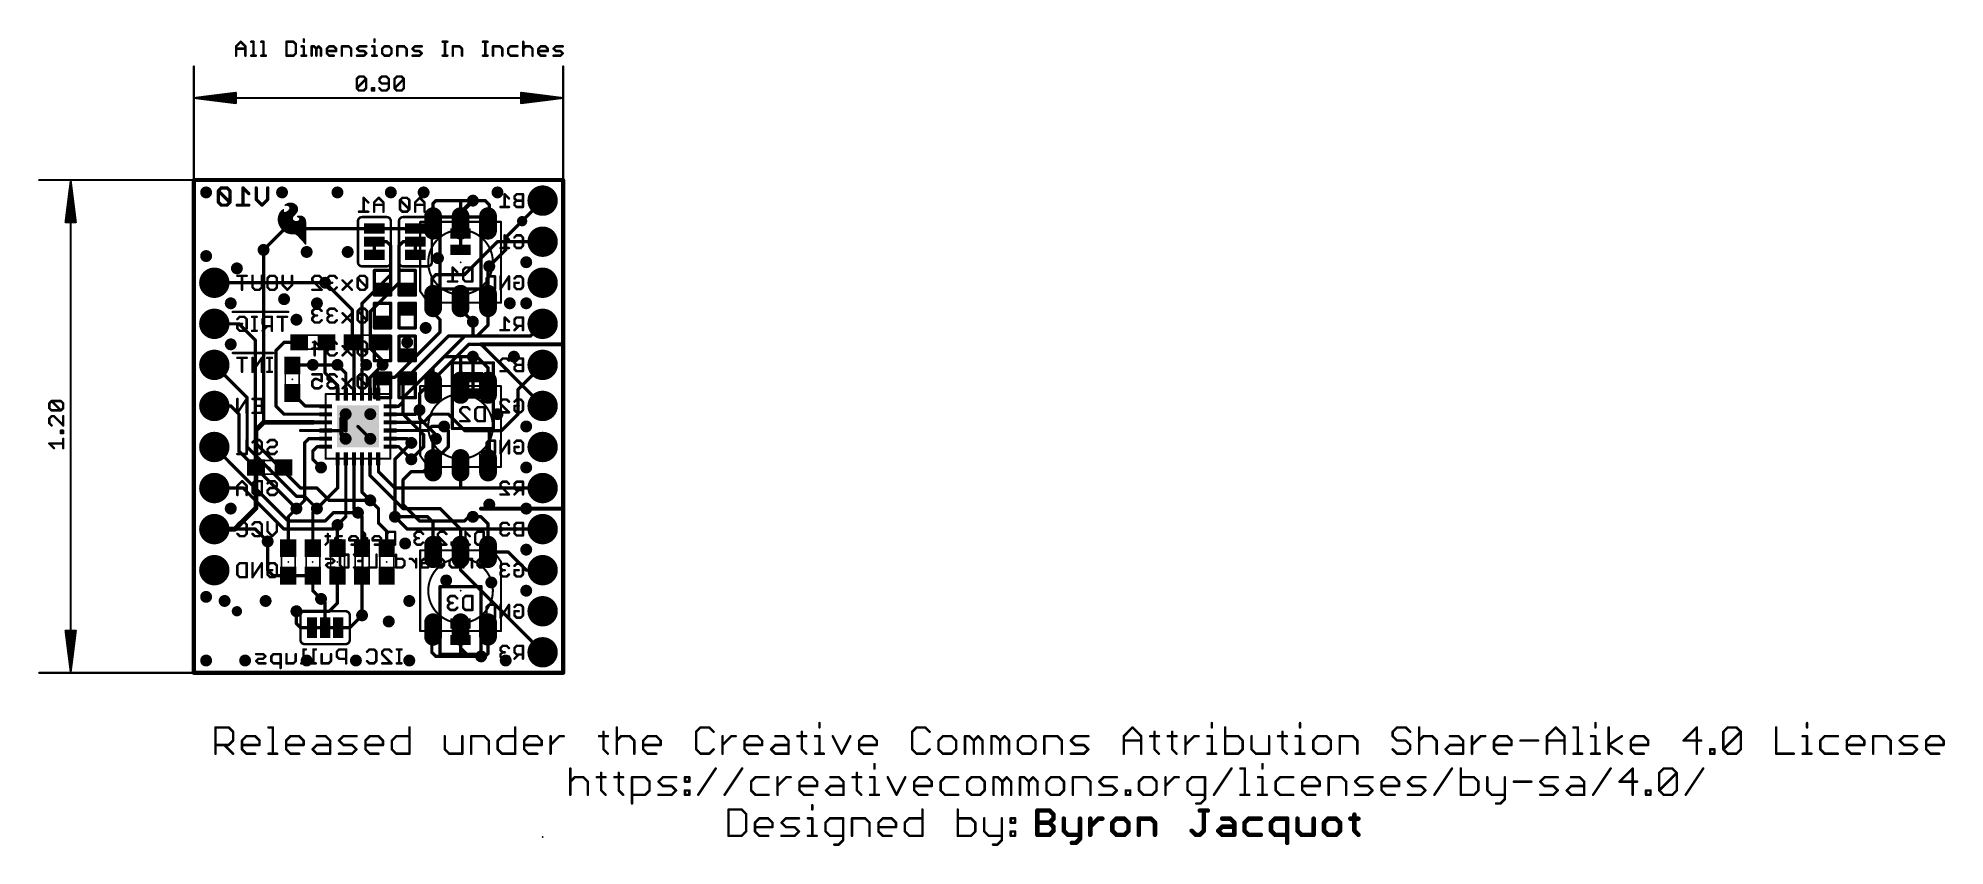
# Model space of a CAD drawing. Extents: x -10 to 108, y -11 to 39.
import ezdxf

# ---------------------------------------------------------------- set-up
doc = ezdxf.new("R2010")
doc.units = 0
for name, color, linetype in [('1', 12, 'CONTINUOUS'), ('16', 132, 'CONTINUOUS'), ('17', 110, 'CONTINUOUS'), ('18', 110, 'CONTINUOUS'), ('20', 53, 'CONTINUOUS'), ('22', 40, 'CONTINUOUS'), ('23', 53, 'CONTINUOUS'), ('24', 53, 'CONTINUOUS'), ('47', 253, 'CONTINUOUS'), ('51', 53, 'CONTINUOUS')]:
    doc.layers.add(name, color=color, linetype=linetype)

# ---------------------------------------------------------------- blocks, each defined once
blk = doc.blocks.new('RECT')
blk.add_solid([(-0.5, -0.5), (0.5, -0.5), (-0.5, 0.5), (0.5, 0.5)])
blk = doc.blocks.new('PIE')
at = {"const_width": 0.5}
blk.add_lwpolyline([(0, -0.25, 1), (0, 0.25, 1), (0, -0.25)], format="xyb", dxfattribs=at)
blk = doc.blocks.new('ROUNDP')
at = {"const_width": 0.5}
blk.add_lwpolyline([(0, -0.25, 1), (0, 0.25, 1), (0, -0.25)], format="xyb", dxfattribs=at)
blk = doc.blocks.new('RECT320000X176000R100')
at = {"const_width": 0.55}
blk.add_lwpolyline([(0.725, 0), (0.725, 0, 0.4142), (0.45, 0.275), (-0.45, 0.275, 0.4142), (-0.725, 0), (-0.725, 0, 0.4142), (-0.45, -0.275), (0.45, -0.275, 0.4142)], format="xyb", close=True, dxfattribs=at)
blk.add_solid([(-0.4754, -0.0254), (0.4754, -0.0254), (-0.4754, 0.0254), (0.4754, 0.0254)])
blk = doc.blocks.new('ROUNDV')
at = {"const_width": 0.5}
blk.add_lwpolyline([(0, -0.25, 1), (0, 0.25, 1), (0, -0.25)], format="xyb", dxfattribs=at)

msp = doc.modelspace()

# ---------------------------------------------------------------- linework, layer by layer
at = {"layer": '1'}
for points, const_width in [([(0, 30.48), (22.86, 30.48)], 0.254), ([(0, 0), (0, 30.48)], 0.254), ([(22.86, 30.48), (22.86, 0)], 0.254), ([(14.81, 29.034), (14.986, 29.21)], 0.2032), ([(14.81, 27.8), (14.81, 29.034)], 0.2032), ([(14.986, 29.21), (16.51, 29.21)], 0.2032), ([(16.51, 29.21), (17.272, 29.21)], 0.2032), ([(16.51, 27.8), (16.51, 29.21)], 0.2032), ([(17.272, 29.21), (18.034, 29.21)], 0.2032), ([(18.034, 29.21), (18.288, 28.956)], 0.2032), ([(18.288, 28.956), (18.288, 27.878)], 0.2032), ([(18.288, 27.878), (18.21, 27.8)], 0.2032), ([(4.318, 26.162), (4.318, 15.494)], 0.2032), ([(16.764, 24.638), (18.796, 26.67)], 0.2032), ([(21.59, 26.67), (18.796, 26.67)], 0.2032), ([(18.21, 25.068), (18.288, 25.146)], 0.2032), ([(18.21, 23), (18.21, 25.068)], 0.2032), ([(9.818, 22.44), (8.128, 24.13)], 0.2032), ([(14.986, 24.638), (14.732, 24.384)], 0.2032), ([(14.732, 24.384), (14.732, 23.078)], 0.2032), ([(16.256, 24.638), (14.986, 24.638)], 0.2032), ([(16.256, 24.638), (16.764, 24.638)], 0.2032), ([(9.818, 20.447), (9.818, 22.44)], 0.2032), ([(14.732, 23.078), (14.81, 23)], 0.2032), ([(14.81, 23), (14.81, 22.274)], 0.2032), ([(16.51, 23), (16.51, 22.479)], 0.2032), ([(16.51, 22.479), (17.272, 21.717)], 0.2032), ([(18.21, 23), (18.21, 21.512)], 0.2032), ([(14.81, 22.274), (15.24, 21.844)], 0.2032), ([(15.24, 21.844), (15.24, 21.082)], 0.2032), ([(18.21, 21.512), (17.526, 20.828)], 0.2032), ([(5.588, 20.447), (5.08, 19.939)], 0.2032), ([(6.516, 20.447), (5.588, 20.447)], 0.2032), ([(8.216, 20.447), (8.128, 20.359)], 0.2032), ([(8.128, 20.359), (8.128, 18.542)], 0.2032), ([(9.91, 20.355), (9.818, 20.447)], 0.2032), ([(9.91, 17.24), (9.91, 20.355)], 0.2032), ([(12.446, 18.288), (15.24, 21.082)], 0.2032), ([(15.748, 20.828), (12.954, 18.034)], 0.2032), ([(17.526, 20.828), (15.748, 20.828)], 0.2032), ([(5.08, 19.939), (5.08, 16.51)], 0.2032), ([(6.096, 19.011), (6.135, 19.05)], 0.2032), ([(6.135, 19.05), (7.366, 19.05)], 0.2032), ([(9.41, 18.53), (8.89, 19.05)], 0.2032), ([(10.41, 18.792), (10.668, 19.05)], 0.2032), ([(10.41, 17.24), (10.41, 18.792)], 0.2032), ([(10.91, 18.276), (11.684, 19.05)], 0.2032), ([(14.81, 18.874), (15.494, 19.558)], 0.2032), ([(14.81, 17.64), (14.81, 18.874)], 0.2032), ([(15.494, 19.558), (16.51, 19.558)], 0.2032), ([(16.51, 17.64), (16.51, 19.558)], 0.2032), ([(16.51, 19.558), (17.018, 19.558)], 0.2032), ([(17.018, 19.558), (17.272, 19.558)], 0.2032), ([(17.526, 19.558), (17.272, 19.558)], 0.2032), ([(17.526, 19.558), (18.034, 19.05)], 0.2032), ([(18.21, 18.874), (18.034, 19.05)], 0.2032), ([(18.21, 17.64), (18.21, 18.874)], 0.2032), ([(21.59, 19.05), (20.066, 17.526)], 0.2032), ([(8.91, 17.76), (8.128, 18.542)], 0.2032), ([(8.91, 17.24), (8.91, 17.76)], 0.2032), ([(9.41, 17.24), (9.41, 18.53)], 0.2032), ([(10.91, 17.24), (10.91, 18.276)], 0.2032), ([(11.41, 18.014), (11.684, 18.288)], 0.2032), ([(11.41, 17.24), (11.41, 18.014)], 0.2032), ([(11.684, 18.288), (12.446, 18.288)], 0.2032), ([(12.954, 16.764), (12.954, 18.034)], 0.2032), ([(5.588, 16.002), (5.08, 16.51)], 0.2032), ([(6.096, 17.018), (6.096, 17.311)], 0.2032), ([(6.897, 16.51), (6.096, 17.311)], 0.2032), ([(8.14, 16.51), (6.897, 16.51)], 0.2032), ([(8.16, 16.49), (8.14, 16.51)], 0.2032), ([(12.16, 16.49), (12.68, 16.49)], 0.2032), ([(12.68, 16.49), (12.954, 16.764)], 0.2032), ([(20.066, 17.526), (20.066, 16.002)], 0.2032), ([(3.849, 15.025), (4.318, 15.494)], 0.3048), ([(7.366, 15.494), (4.318, 15.494)], 0.3048), ([(8.148, 16.002), (5.588, 16.002)], 0.2032), ([(7.37, 15.49), (7.366, 15.494)], 0.254), ([(8.16, 15.49), (7.37, 15.49)], 0.254), ([(8.16, 15.99), (8.148, 16.002)], 0.2032), ([(8.156, 15.494), (8.16, 15.49)], 0.2032), ([(9.14, 15.744), (9.398, 16.002)], 0.254), ([(9.14, 14.99), (9.14, 15.744)], 0.254), ([(9.398, 16.002), (9.398, 14.986)], 0.254), ([(10.16, 15.24), (10.922, 14.478)], 0.2032), ([(12.16, 15.99), (13.704, 15.99)], 0.2032), ([(12.16, 15.49), (12.696, 15.49)], 0.2032), ([(12.7, 15.494), (12.696, 15.49)], 0.2032), ([(12.7, 15.494), (14.224, 15.494)], 0.2032), ([(13.704, 15.99), (13.97, 16.256)], 0.2032), ([(14.224, 15.494), (14.732, 16.002)], 0.2032), ([(14.478, 14.986), (14.736, 15.244)], 0.2032), ([(14.732, 16.002), (15.748, 16.002)], 0.2032), ([(14.736, 15.244), (15.49, 15.244)], 0.2032), ([(15.49, 15.244), (15.494, 15.24)], 0.2032), ([(15.748, 16.002), (16.764, 14.986)], 0.2032), ([(20.066, 16.002), (19.05, 14.986)], 0.2032), ([(3.849, 12.7), (3.849, 15.025)], 0.3048), ([(8.16, 14.99), (6.608, 14.99)], 0.2032), ([(7.124, 14.49), (6.858, 14.224)], 0.2032), ([(6.858, 14.224), (6.858, 10.668)], 0.2032), ([(8.16, 14.49), (7.124, 14.49)], 0.2032), ([(8.164, 14.986), (8.16, 14.99)], 0.2032), ([(8.164, 14.986), (9.136, 14.986)], 0.2032), ([(9.14, 14.99), (9.144, 14.986)], 0.254), ([(9.144, 14.986), (9.144, 14.732)], 0.254), ([(9.144, 14.732), (9.398, 14.478)], 0.254), ([(9.136, 14.986), (9.14, 14.99)], 0.2032), ([(12.16, 14.99), (14.474, 14.99)], 0.2032), ([(12.16, 14.49), (13.196, 14.49)], 0.2032), ([(13.196, 14.49), (13.462, 14.224)], 0.2032), ([(14.474, 14.99), (14.478, 14.986)], 0.2032), ([(14.81, 14.302), (14.986, 14.478)], 0.2032), ([(14.81, 12.84), (14.81, 14.302)], 0.2032), ([(16.764, 14.986), (18.288, 14.986)], 0.2032), ([(19.05, 14.986), (18.288, 14.986)], 0.2032), ([(18.288, 13.462), (18.288, 14.986)], 0.2032), ([(7.64, 13.99), (7.366, 13.716)], 0.2032), ([(7.366, 13.716), (7.366, 13.208)], 0.2032), ([(7.366, 13.208), (7.874, 12.7)], 0.2032), ([(8.16, 13.99), (7.64, 13.99)], 0.2032), ([(8.16, 13.99), (8.128, 13.958)], 0.2032), ([(8.91, 13.24), (8.91, 11.45)], 0.2032), ([(9.41, 13.24), (9.41, 9.664)], 0.2032), ([(9.91, 13.24), (9.91, 10.156)], 0.2032), ([(10.41, 13.24), (10.41, 11.18)], 0.2032), ([(10.91, 13.24), (10.91, 12.204)], 0.2032), ([(11.41, 13.24), (11.43, 13.22)], 0.2032), ([(11.43, 13.22), (11.43, 12.446)], 0.2032), ([(12.16, 13.99), (12.68, 13.99)], 0.2032), ([(12.68, 13.99), (13.462, 13.208)], 0.2032), ([(18.21, 13.384), (18.288, 13.462)], 0.2032), ([(18.21, 12.84), (18.21, 13.384)], 0.2032), ([(3.849, 12.7), (3.849, 10.199)], 0.3048), ([(10.91, 12.204), (12.954, 10.16)], 0.2032), ([(11.43, 12.446), (12.446, 11.43)], 0.2032), ([(16.51, 12.84), (16.51, 11.43)], 0.2032), ([(6.858, 10.668), (6.35, 10.16)], 0.2032), ([(8.91, 11.45), (7.62, 10.16)], 0.2032), ([(10.41, 11.18), (10.922, 10.668)], 0.2032), ([(10.922, 10.668), (11.43, 10.16)], 0.2032), ([(12.446, 11.43), (16.51, 11.43)], 0.2032), ([(21.59, 11.43), (16.51, 11.43)], 0.2032), ([(2.54, 8.89), (3.849, 10.199)], 0.3048), ([(6.35, 10.16), (5.842, 9.652)], 0.2032), ([(5.842, 9.652), (5.842, 7.708)], 0.2032), ([(7.366, 9.906), (7.62, 10.16)], 0.2032), ([(7.366, 7.708), (7.366, 9.906)], 0.2032), ([(9.41, 9.664), (8.89, 9.144)], 0.2032), ([(9.91, 10.156), (10.16, 9.906)], 0.2032), ([(10.16, 9.906), (10.414, 9.652)], 0.2032), ([(10.414, 9.652), (10.414, 7.708)], 0.2032), ([(11.43, 10.16), (11.43, 9.271)], 0.2032), ([(14.478, 9.652), (12.446, 9.652)], 0.2032), ([(12.954, 10.16), (15.24, 10.16)], 0.2032), ([(14.81, 9.32), (14.478, 9.652)], 0.2032), ([(15.24, 10.16), (16.51, 8.89)], 0.2032), ([(17.78, 9.652), (17.272, 9.652)], 0.2032), ([(18.21, 9.222), (17.78, 9.652)], 0.2032), ([(1.27, 8.89), (2.54, 8.89)], 0.3048), ([(8.89, 9.144), (8.89, 7.708)], 0.2032), ([(11.43, 9.271), (11.938, 8.763)], 0.2032), ([(11.938, 8.763), (11.938, 7.708)], 0.2032), ([(14.81, 7.48), (14.81, 9.32)], 0.2032), ([(16.51, 7.48), (16.51, 8.89)], 0.2032), ([(18.21, 7.48), (18.21, 9.222)], 0.2032), ([(4.572, 6.35), (4.572, 8.128)], 0.2032), ([(16.51, 7.48), (16.51, 6.35)], 0.2032), ([(18.21, 7.48), (19.444, 7.48)], 0.2032), ([(20.574, 6.35), (19.444, 7.48)], 0.2032), ([(4.914, 6.008), (4.572, 6.35)], 0.2032), ([(5.842, 6.008), (4.914, 6.008)], 0.2032), ([(7.366, 6.008), (5.842, 6.008)], 0.2032), ([(7.366, 6.008), (7.366, 5.08)], 0.2032), ([(8.89, 6.008), (8.89, 4.318)], 0.2032), ([(10.414, 6.008), (10.414, 3.556)], 0.2032), ([(16.51, 6.35), (21.59, 1.27)], 0.2032), ([(20.574, 6.35), (21.59, 6.35)], 0.2032), ([(7.366, 5.08), (7.874, 4.572)], 0.2032), ([(8.382, 3.81), (6.35, 3.81)], 0.2032), ([(8.89, 4.318), (8.382, 3.81)], 0.2032), ([(14.732, 2.602), (14.81, 2.68)], 0.2032), ([(14.732, 1.27), (14.732, 2.602)], 0.2032), ([(16.51, 2.68), (16.51, 1.016)], 0.2032), ([(18.21, 2.68), (18.21, 1.192)], 0.2032), ([(14.986, 1.016), (14.732, 1.27)], 0.2032), ([(18.21, 1.192), (18.034, 1.016)], 0.2032), ([(22.86, 0), (0, 0)], 0.254), ([(16.51, 1.016), (14.986, 1.016)], 0.2032), ([(17.78, 1.016), (16.51, 1.016)], 0.2032), ([(18.034, 1.016), (17.78, 1.016)], 0.2032)]:
    msp.add_lwpolyline(points, dxfattribs=dict(at, const_width=const_width))
for points, const_width in [([(0, 30.5435, 1), (0, 30.4165)], 0.127), ([(0.0635, 30.48, 1), (-0.0635, 30.48)], 0.127), ([(22.9235, 30.48, 1), (22.7965, 30.48)], 0.127), ([(22.86, 30.4165, 1), (22.86, 30.5435)], 0.127), ([(14.8608, 29.034, 1), (14.7592, 29.034)], 0.1016), ([(14.7741, 29.0699, 1), (14.8459, 28.9981)], 0.1016), ([(14.986, 29.2608, 1), (14.986, 29.1592)], 0.1016), ([(15.0219, 29.1741, 1), (14.9501, 29.2459)], 0.1016), ([(16.51, 29.2608, 1), (16.51, 29.1592)], 0.1016), ([(16.5608, 29.21, 1), (16.4592, 29.21)], 0.1016), ([(16.51, 29.1592, 1), (16.51, 29.2608)], 0.1016), ([(17.272, 29.2608, 1), (17.272, 29.1592)], 0.1016), ([(17.272, 29.1592, 1), (17.272, 29.2608)], 0.1016), ([(18.0699, 29.2459, 1), (17.9981, 29.1741)], 0.1016), ([(18.034, 29.1592, 1), (18.034, 29.2608)], 0.1016), ([(18.3388, 28.956, 1), (18.2372, 28.956)], 0.1016), ([(18.2521, 28.9201, 1), (18.3239, 28.9919)], 0.1016), ([(14.7592, 27.8, 1), (14.8608, 27.8)], 0.1016), ([(16.4592, 27.8, 1), (16.5608, 27.8)], 0.1016), ([(18.1741, 27.8359, 1), (18.2459, 27.7641)], 0.1016), ([(18.2372, 27.878, 1), (18.3388, 27.878)], 0.1016), ([(18.3239, 27.8421, 1), (18.2521, 27.9139)], 0.1016), ([(4.3688, 26.162, 1), (4.2672, 26.162)], 0.1016), ([(18.796, 26.7208, 1), (18.796, 26.6192)], 0.1016), ([(18.8319, 26.6341, 1), (18.7601, 26.7059)], 0.1016), ([(21.59, 26.6192, 1), (21.59, 26.7208)], 0.1016), ([(18.2608, 25.068, 1), (18.1592, 25.068)], 0.1016), ([(18.1741, 25.1039, 1), (18.2459, 25.0321)], 0.1016), ([(18.3239, 25.1101, 1), (18.2521, 25.1819)], 0.1016), ([(8.1639, 24.1659, 1), (8.0921, 24.0941)], 0.1016), ([(14.7828, 24.384, 1), (14.6812, 24.384)], 0.1016), ([(14.6961, 24.4199, 1), (14.7679, 24.3481)], 0.1016), ([(14.986, 24.6888, 1), (14.986, 24.5872)], 0.1016), ([(15.0219, 24.6021, 1), (14.9501, 24.6739)], 0.1016), ([(16.256, 24.6888, 1), (16.256, 24.5872)], 0.1016), ([(16.256, 24.5872, 1), (16.256, 24.6888)], 0.1016), ([(16.7281, 24.6739, 1), (16.7999, 24.6021)], 0.1016), ([(16.764, 24.5872, 1), (16.764, 24.6888)], 0.1016), ([(9.8688, 22.44, 1), (9.7672, 22.44)], 0.1016), ([(9.7821, 22.4041, 1), (9.8539, 22.4759)], 0.1016), ([(14.7679, 23.1139, 1), (14.6961, 23.0421)], 0.1016), ([(14.6812, 23.078, 1), (14.7828, 23.078)], 0.1016), ([(14.8608, 23, 1), (14.7592, 23)], 0.1016), ([(14.7741, 22.9641, 1), (14.8459, 23.0359)], 0.1016), ([(16.5608, 23, 1), (16.4592, 23)], 0.1016), ([(16.5459, 22.5149, 1), (16.4741, 22.4431)], 0.1016), ([(16.4592, 22.479, 1), (16.5608, 22.479)], 0.1016), ([(18.2608, 23, 1), (18.1592, 23)], 0.1016), ([(18.1592, 23, 1), (18.2608, 23)], 0.1016), ([(14.8459, 22.3099, 1), (14.7741, 22.2381)], 0.1016), ([(14.7592, 22.274, 1), (14.8608, 22.274)], 0.1016), ([(15.2908, 21.844, 1), (15.1892, 21.844)], 0.1016), ([(15.2041, 21.8081, 1), (15.2759, 21.8799)], 0.1016), ([(17.2361, 21.6811, 1), (17.3079, 21.7529)], 0.1016), ([(18.1592, 21.512, 1), (18.2608, 21.512)], 0.1016), ([(18.2459, 21.4761, 1), (18.1741, 21.5479)], 0.1016), ([(5.588, 20.4978, 1), (5.588, 20.3962)], 0.1016), ([(5.6239, 20.4111, 1), (5.5521, 20.4829)], 0.1016), ([(6.516, 20.3962, 1), (6.516, 20.4978)], 0.1016), ([(8.1788, 20.359, 1), (8.0772, 20.359)], 0.1016), ([(8.0921, 20.3949, 1), (8.1639, 20.3231)], 0.1016), ([(8.2519, 20.4111, 1), (8.1801, 20.4829)], 0.1016), ([(9.8539, 20.4829, 1), (9.7821, 20.4111)], 0.1016), ([(9.7672, 20.447, 1), (9.8688, 20.447)], 0.1016), ([(9.9608, 20.355, 1), (9.8592, 20.355)], 0.1016), ([(9.8741, 20.3191, 1), (9.9459, 20.3909)], 0.1016), ([(15.1892, 21.082, 1), (15.2908, 21.082)], 0.1016), ([(15.2759, 21.0461, 1), (15.2041, 21.1179)], 0.1016), ([(15.748, 20.8788, 1), (15.748, 20.7772)], 0.1016), ([(15.7839, 20.7921, 1), (15.7121, 20.8639)], 0.1016), ([(17.4901, 20.8639, 1), (17.5619, 20.7921)], 0.1016), ([(17.526, 20.7772, 1), (17.526, 20.8788)], 0.1016), ([(5.1308, 19.939, 1), (5.0292, 19.939)], 0.1016), ([(5.0441, 19.9749, 1), (5.1159, 19.9031)], 0.1016), ([(6.0601, 19.0469, 1), (6.1319, 18.9751)], 0.1016), ([(6.135, 19.1008, 1), (6.135, 18.9992)], 0.1016), ([(6.1709, 19.0141, 1), (6.0991, 19.0859)], 0.1016), ([(7.366, 18.9992, 1), (7.366, 19.1008)], 0.1016), ([(8.9259, 19.0859, 1), (8.8541, 19.0141)], 0.1016), ([(10.4608, 18.792, 1), (10.3592, 18.792)], 0.1016), ([(10.7039, 19.0141, 1), (10.6321, 19.0859)], 0.1016), ([(11.7199, 19.0141, 1), (11.6481, 19.0859)], 0.1016), ([(14.8608, 18.874, 1), (14.7592, 18.874)], 0.1016), ([(14.7741, 18.9099, 1), (14.8459, 18.8381)], 0.1016), ([(15.494, 19.6088, 1), (15.494, 19.5072)], 0.1016), ([(15.5299, 19.5221, 1), (15.4581, 19.5939)], 0.1016), ([(16.5608, 19.558, 1), (16.4592, 19.558)], 0.1016), ([(16.51, 19.6088, 1), (16.51, 19.5072)], 0.1016), ([(16.51, 19.5072, 1), (16.51, 19.6088)], 0.1016), ([(17.018, 19.6088, 1), (17.018, 19.5072)], 0.1016), ([(17.018, 19.5072, 1), (17.018, 19.6088)], 0.1016), ([(17.272, 19.6088, 1), (17.272, 19.5072)], 0.1016), ([(17.272, 19.5072, 1), (17.272, 19.6088)], 0.1016), ([(17.5619, 19.5939, 1), (17.4901, 19.5221)], 0.1016), ([(17.526, 19.5072, 1), (17.526, 19.6088)], 0.1016), ([(18.0699, 19.0859, 1), (17.9981, 19.0141)], 0.1016), ([(17.9981, 19.0141, 1), (18.0699, 19.0859)], 0.1016), ([(18.2608, 18.874, 1), (18.1592, 18.874)], 0.1016), ([(18.1741, 18.8381, 1), (18.2459, 18.9099)], 0.1016), ([(21.6259, 19.0141, 1), (21.5541, 19.0859)], 0.1016), ([(8.1639, 18.5779, 1), (8.0921, 18.5061)], 0.1016), ([(8.0772, 18.542, 1), (8.1788, 18.542)], 0.1016), ([(8.9608, 17.76, 1), (8.8592, 17.76)], 0.1016), ([(8.8741, 17.7241, 1), (8.9459, 17.7959)], 0.1016), ([(9.4608, 18.53, 1), (9.3592, 18.53)], 0.1016), ([(9.3741, 18.4941, 1), (9.4459, 18.5659)], 0.1016), ([(10.3741, 18.8279, 1), (10.4459, 18.7561)], 0.1016), ([(10.9608, 18.276, 1), (10.8592, 18.276)], 0.1016), ([(10.8741, 18.3119, 1), (10.9459, 18.2401)], 0.1016), ([(11.4608, 18.014, 1), (11.3592, 18.014)], 0.1016), ([(11.3741, 18.0499, 1), (11.4459, 17.9781)], 0.1016), ([(11.684, 18.3388, 1), (11.684, 18.2372)], 0.1016), ([(11.7199, 18.2521, 1), (11.6481, 18.3239)], 0.1016), ([(12.4101, 18.3239, 1), (12.4819, 18.2521)], 0.1016), ([(12.446, 18.2372, 1), (12.446, 18.3388)], 0.1016), ([(13.0048, 18.034, 1), (12.9032, 18.034)], 0.1016), ([(12.9181, 18.0699, 1), (12.9899, 17.9981)], 0.1016), ([(5.1159, 16.5459, 1), (5.0441, 16.4741)], 0.1016), ([(5.0292, 16.51, 1), (5.1308, 16.51)], 0.1016), ([(6.1468, 17.311, 1), (6.0452, 17.311)], 0.1016), ([(6.1319, 17.3469, 1), (6.0601, 17.2751)], 0.1016), ([(6.0452, 17.018, 1), (6.1468, 17.018)], 0.1016), ([(6.897, 16.5608, 1), (6.897, 16.4592)], 0.1016), ([(6.8611, 16.4741, 1), (6.9329, 16.5459)], 0.1016), ([(8.1759, 16.5459, 1), (8.1041, 16.4741)], 0.1016), ([(8.1241, 16.4541, 1), (8.1959, 16.5259)], 0.1016), ([(8.14, 16.4592, 1), (8.14, 16.5608)], 0.1016), ([(8.8592, 17.24, 1), (8.9608, 17.24)], 0.1016), ([(9.3592, 17.24, 1), (9.4608, 17.24)], 0.1016), ([(9.8592, 17.24, 1), (9.9608, 17.24)], 0.1016), ([(10.3592, 17.24, 1), (10.4608, 17.24)], 0.1016), ([(10.8592, 17.24, 1), (10.9608, 17.24)], 0.1016), ([(11.3592, 17.24, 1), (11.4608, 17.24)], 0.1016), ([(12.16, 16.5408, 1), (12.16, 16.4392)], 0.1016), ([(12.6441, 16.5259, 1), (12.7159, 16.4541)], 0.1016), ([(12.68, 16.4392, 1), (12.68, 16.5408)], 0.1016), ([(12.9032, 16.764, 1), (13.0048, 16.764)], 0.1016), ([(12.9899, 16.7281, 1), (12.9181, 16.7999)], 0.1016), ([(14.7592, 17.64, 1), (14.8608, 17.64)], 0.1016), ([(16.4592, 17.64, 1), (16.5608, 17.64)], 0.1016), ([(18.1592, 17.64, 1), (18.2608, 17.64)], 0.1016), ([(20.1168, 17.526, 1), (20.0152, 17.526)], 0.1016), ([(20.0301, 17.5619, 1), (20.1019, 17.4901)], 0.1016), ([(4.318, 15.5702, 1), (4.318, 15.4178)], 0.1524), ([(4.3719, 15.4401, 1), (4.2641, 15.5479)], 0.1524), ([(4.2672, 15.494, 1), (4.3688, 15.494)], 0.1016), ([(5.588, 16.0528, 1), (5.588, 15.9512)], 0.1016), ([(5.5521, 15.9661, 1), (5.6239, 16.0379)], 0.1016), ([(7.4109, 15.5389, 1), (7.3211, 15.4491)], 0.127), ([(7.37, 15.5535, 1), (7.37, 15.4265)], 0.127), ([(7.3251, 15.4451, 1), (7.4149, 15.5349)], 0.127), ([(7.366, 15.4178, 1), (7.366, 15.5702)], 0.1524), ([(8.1839, 16.0379, 1), (8.1121, 15.9661)], 0.1016), ([(8.1919, 15.5299, 1), (8.1201, 15.4581)], 0.1016), ([(8.1241, 15.9541, 1), (8.1959, 16.0259)], 0.1016), ([(8.1241, 15.4541, 1), (8.1959, 15.5259)], 0.1016), ([(8.16, 15.4265, 1), (8.16, 15.5535)], 0.127), ([(8.148, 15.9512, 1), (8.148, 16.0528)], 0.1016), ([(9.2035, 15.744, 1), (9.0765, 15.744)], 0.127), ([(9.0951, 15.7889, 1), (9.1849, 15.6991)], 0.127), ([(9.4615, 16.002, 1), (9.3345, 16.002)], 0.127), ([(9.4429, 15.9571, 1), (9.3531, 16.0469)], 0.127), ([(10.1959, 15.2759, 1), (10.1241, 15.2041)], 0.1016), ([(12.16, 16.0408, 1), (12.16, 15.9392)], 0.1016), ([(12.16, 15.5408, 1), (12.16, 15.4392)], 0.1016), ([(12.6601, 15.5259, 1), (12.7319, 15.4541)], 0.1016), ([(12.7, 15.5448, 1), (12.7, 15.4432)], 0.1016), ([(12.7359, 15.4581, 1), (12.6641, 15.5299)], 0.1016), ([(12.696, 15.4392, 1), (12.696, 15.5408)], 0.1016), ([(13.6681, 16.0259, 1), (13.7399, 15.9541)], 0.1016), ([(13.704, 15.9392, 1), (13.704, 16.0408)], 0.1016), ([(14.0059, 16.2201, 1), (13.9341, 16.2919)], 0.1016), ([(14.1881, 15.5299, 1), (14.2599, 15.4581)], 0.1016), ([(14.224, 15.4432, 1), (14.224, 15.5448)], 0.1016), ([(14.732, 16.0528, 1), (14.732, 15.9512)], 0.1016), ([(14.736, 15.2948, 1), (14.736, 15.1932)], 0.1016), ([(14.7679, 15.9661, 1), (14.6961, 16.0379)], 0.1016), ([(14.7719, 15.2081, 1), (14.7001, 15.2799)], 0.1016), ([(15.5259, 15.2799, 1), (15.4541, 15.2081)], 0.1016), ([(15.49, 15.1932, 1), (15.49, 15.2948)], 0.1016), ([(15.7839, 16.0379, 1), (15.7121, 15.9661)], 0.1016), ([(15.748, 15.9512, 1), (15.748, 16.0528)], 0.1016), ([(20.0152, 16.002, 1), (20.1168, 16.002)], 0.1016), ([(20.1019, 15.9661, 1), (20.0301, 16.0379)], 0.1016), ([(3.9252, 15.025, 1), (3.7728, 15.025)], 0.1524), ([(3.7951, 15.0789, 1), (3.9029, 14.9711)], 0.1524), ([(6.608, 15.0408, 1), (6.608, 14.9392)], 0.1016), ([(6.9088, 14.224, 1), (6.8072, 14.224)], 0.1016), ([(6.8221, 14.2599, 1), (6.8939, 14.1881)], 0.1016), ([(7.124, 14.5408, 1), (7.124, 14.4392)], 0.1016), ([(7.1599, 14.4541, 1), (7.0881, 14.5259)], 0.1016), ([(8.1959, 15.0259, 1), (8.1241, 14.9541)], 0.1016), ([(8.164, 15.0368, 1), (8.164, 14.9352)], 0.1016), ([(8.1281, 14.9501, 1), (8.1999, 15.0219)], 0.1016), ([(8.16, 14.9392, 1), (8.16, 15.0408)], 0.1016), ([(8.16, 14.4392, 1), (8.16, 14.5408)], 0.1016), ([(9.1849, 15.0349, 1), (9.0951, 14.9451)], 0.127), ([(9.0765, 14.99, 1), (9.2035, 14.99)], 0.127), ([(9.2075, 14.986, 1), (9.0805, 14.986)], 0.127), ([(9.1889, 14.7769, 1), (9.0991, 14.6871)], 0.127), ([(9.0805, 14.732, 1), (9.2075, 14.732)], 0.127), ([(9.1001, 15.0219, 1), (9.1719, 14.9501)], 0.1016), ([(9.0991, 14.9411, 1), (9.1889, 15.0309)], 0.127), ([(9.1759, 14.9541, 1), (9.1041, 15.0259)], 0.1016), ([(9.136, 14.9352, 1), (9.136, 15.0368)], 0.1016), ([(9.3345, 14.986, 1), (9.4615, 14.986)], 0.127), ([(9.3531, 14.4331, 1), (9.4429, 14.5229)], 0.127), ([(10.8861, 14.4421, 1), (10.9579, 14.5139)], 0.1016), ([(12.16, 15.0408, 1), (12.16, 14.9392)], 0.1016), ([(12.16, 14.5408, 1), (12.16, 14.4392)], 0.1016), ([(13.2319, 14.5259, 1), (13.1601, 14.4541)], 0.1016), ([(13.196, 14.4392, 1), (13.196, 14.5408)], 0.1016), ([(13.4261, 14.1881, 1), (13.4979, 14.2599)], 0.1016), ([(14.5099, 15.0259, 1), (14.4381, 14.9541)], 0.1016), ([(14.4421, 15.0219, 1), (14.5139, 14.9501)], 0.1016), ([(14.4421, 14.9501, 1), (14.5139, 15.0219)], 0.1016), ([(14.474, 14.9392, 1), (14.474, 15.0408)], 0.1016), ([(14.8608, 14.302, 1), (14.7592, 14.302)], 0.1016), ([(14.7741, 14.3379, 1), (14.8459, 14.2661)], 0.1016), ([(15.0219, 14.4421, 1), (14.9501, 14.5139)], 0.1016), ([(15.4581, 15.2041, 1), (15.5299, 15.2759)], 0.1016), ([(16.764, 15.0368, 1), (16.764, 14.9352)], 0.1016), ([(16.7281, 14.9501, 1), (16.7999, 15.0219)], 0.1016), ([(18.288, 15.0368, 1), (18.288, 14.9352)], 0.1016), ([(18.3388, 14.986, 1), (18.2372, 14.986)], 0.1016), ([(18.288, 14.9352, 1), (18.288, 15.0368)], 0.1016), ([(19.0141, 15.0219, 1), (19.0859, 14.9501)], 0.1016), ([(19.05, 14.9352, 1), (19.05, 15.0368)], 0.1016), ([(7.4168, 13.716, 1), (7.3152, 13.716)], 0.1016), ([(7.3301, 13.7519, 1), (7.4019, 13.6801)], 0.1016), ([(7.4019, 13.2439, 1), (7.3301, 13.1721)], 0.1016), ([(7.3152, 13.208, 1), (7.4168, 13.208)], 0.1016), ([(7.64, 14.0408, 1), (7.64, 13.9392)], 0.1016), ([(7.6759, 13.9541, 1), (7.6041, 14.0259)], 0.1016), ([(8.0921, 13.9939, 1), (8.1639, 13.9221)], 0.1016), ([(8.1959, 13.9541, 1), (8.1241, 14.0259)], 0.1016), ([(8.16, 13.9392, 1), (8.16, 14.0408)], 0.1016), ([(8.9608, 13.24, 1), (8.8592, 13.24)], 0.1016), ([(9.4608, 13.24, 1), (9.3592, 13.24)], 0.1016), ([(9.9608, 13.24, 1), (9.8592, 13.24)], 0.1016), ([(10.4608, 13.24, 1), (10.3592, 13.24)], 0.1016), ([(10.9608, 13.24, 1), (10.8592, 13.24)], 0.1016), ([(11.4459, 13.2759, 1), (11.3741, 13.2041)], 0.1016), ([(11.4808, 13.22, 1), (11.3792, 13.22)], 0.1016), ([(11.3941, 13.1841, 1), (11.4659, 13.2559)], 0.1016), ([(12.16, 14.0408, 1), (12.16, 13.9392)], 0.1016), ([(12.7159, 14.0259, 1), (12.6441, 13.9541)], 0.1016), ([(12.68, 13.9392, 1), (12.68, 14.0408)], 0.1016), ([(13.4261, 13.1721, 1), (13.4979, 13.2439)], 0.1016), ([(18.2608, 13.384, 1), (18.1592, 13.384)], 0.1016), ([(18.1741, 13.4199, 1), (18.2459, 13.3481)], 0.1016), ([(18.2372, 13.462, 1), (18.3388, 13.462)], 0.1016), ([(18.3239, 13.4261, 1), (18.2521, 13.4979)], 0.1016), ([(3.9252, 12.7, 1), (3.7728, 12.7)], 0.1524), ([(3.7728, 12.7, 1), (3.9252, 12.7)], 0.1524), ([(7.8381, 12.6641, 1), (7.9099, 12.7359)], 0.1016), ([(10.9459, 12.2399, 1), (10.8741, 12.1681)], 0.1016), ([(10.8592, 12.204, 1), (10.9608, 12.204)], 0.1016), ([(11.4659, 12.4819, 1), (11.3941, 12.4101)], 0.1016), ([(11.3792, 12.446, 1), (11.4808, 12.446)], 0.1016), ([(14.7592, 12.84, 1), (14.8608, 12.84)], 0.1016), ([(16.5608, 12.84, 1), (16.4592, 12.84)], 0.1016), ([(18.1592, 12.84, 1), (18.2608, 12.84)], 0.1016), ([(6.8072, 10.668, 1), (6.9088, 10.668)], 0.1016), ([(6.8939, 10.6321, 1), (6.8221, 10.7039)], 0.1016), ([(8.8592, 11.45, 1), (8.9608, 11.45)], 0.1016), ([(8.9459, 11.4141, 1), (8.8741, 11.4859)], 0.1016), ([(10.4459, 11.2159, 1), (10.3741, 11.1441)], 0.1016), ([(10.3592, 11.18, 1), (10.4608, 11.18)], 0.1016), ([(10.9579, 10.7039, 1), (10.8861, 10.6321)], 0.1016), ([(10.8861, 10.6321, 1), (10.9579, 10.7039)], 0.1016), ([(12.446, 11.4808, 1), (12.446, 11.3792)], 0.1016), ([(12.4101, 11.3941, 1), (12.4819, 11.4659)], 0.1016), ([(16.51, 11.4808, 1), (16.51, 11.3792)], 0.1016), ([(16.4592, 11.43, 1), (16.5608, 11.43)], 0.1016), ([(16.51, 11.3792, 1), (16.51, 11.4808)], 0.1016), ([(21.59, 11.3792, 1), (21.59, 11.4808)], 0.1016), ([(3.7728, 10.199, 1), (3.9252, 10.199)], 0.1524), ([(3.9029, 10.1451, 1), (3.7951, 10.2529)], 0.1524), ([(5.8928, 9.652, 1), (5.7912, 9.652)], 0.1016), ([(5.8061, 9.6879, 1), (5.8779, 9.6161)], 0.1016), ([(6.3141, 10.1959, 1), (6.3859, 10.1241)], 0.1016), ([(6.3859, 10.1241, 1), (6.3141, 10.1959)], 0.1016), ([(7.4168, 9.906, 1), (7.3152, 9.906)], 0.1016), ([(7.3301, 9.9419, 1), (7.4019, 9.8701)], 0.1016), ([(7.5841, 10.1959, 1), (7.6559, 10.1241)], 0.1016), ([(7.6559, 10.1241, 1), (7.5841, 10.1959)], 0.1016), ([(9.3592, 9.664, 1), (9.4608, 9.664)], 0.1016), ([(9.4459, 9.6281, 1), (9.3741, 9.6999)], 0.1016), ([(9.9459, 10.1919, 1), (9.8741, 10.1201)], 0.1016), ([(9.8592, 10.156, 1), (9.9608, 10.156)], 0.1016), ([(10.1959, 9.9419, 1), (10.1241, 9.8701)], 0.1016), ([(10.1241, 9.8701, 1), (10.1959, 9.9419)], 0.1016), ([(10.4648, 9.652, 1), (10.3632, 9.652)], 0.1016), ([(10.3781, 9.6161, 1), (10.4499, 9.6879)], 0.1016), ([(11.4808, 10.16, 1), (11.3792, 10.16)], 0.1016), ([(11.3941, 10.1241, 1), (11.4659, 10.1959)], 0.1016), ([(12.446, 9.7028, 1), (12.446, 9.6012)], 0.1016), ([(12.954, 10.2108, 1), (12.954, 10.1092)], 0.1016), ([(12.9181, 10.1241, 1), (12.9899, 10.1959)], 0.1016), ([(14.5139, 9.6879, 1), (14.4421, 9.6161)], 0.1016), ([(14.478, 9.6012, 1), (14.478, 9.7028)], 0.1016), ([(15.2759, 10.1959, 1), (15.2041, 10.1241)], 0.1016), ([(15.24, 10.1092, 1), (15.24, 10.2108)], 0.1016), ([(17.272, 9.7028, 1), (17.272, 9.6012)], 0.1016), ([(17.8159, 9.6879, 1), (17.7441, 9.6161)], 0.1016), ([(17.78, 9.6012, 1), (17.78, 9.7028)], 0.1016), ([(1.27, 8.9662, 1), (1.27, 8.8138)], 0.1524), ([(2.4861, 8.9439, 1), (2.5939, 8.8361)], 0.1524), ([(2.54, 8.8138, 1), (2.54, 8.9662)], 0.1524), ([(8.9408, 9.144, 1), (8.8392, 9.144)], 0.1016), ([(8.8541, 9.1799, 1), (8.9259, 9.1081)], 0.1016), ([(11.4659, 9.3069, 1), (11.3941, 9.2351)], 0.1016), ([(11.3792, 9.271, 1), (11.4808, 9.271)], 0.1016), ([(11.9888, 8.763, 1), (11.8872, 8.763)], 0.1016), ([(11.9021, 8.7271, 1), (11.9739, 8.7989)], 0.1016), ([(14.8608, 9.32, 1), (14.7592, 9.32)], 0.1016), ([(14.7741, 9.2841, 1), (14.8459, 9.3559)], 0.1016), ([(16.5608, 8.89, 1), (16.4592, 8.89)], 0.1016), ([(16.4741, 8.8541, 1), (16.5459, 8.9259)], 0.1016), ([(18.2608, 9.222, 1), (18.1592, 9.222)], 0.1016), ([(18.1741, 9.1861, 1), (18.2459, 9.2579)], 0.1016), ([(4.6228, 8.128, 1), (4.5212, 8.128)], 0.1016), ([(5.7912, 7.708, 1), (5.8928, 7.708)], 0.1016), ([(7.3152, 7.708, 1), (7.4168, 7.708)], 0.1016), ([(8.8392, 7.708, 1), (8.9408, 7.708)], 0.1016), ([(10.3632, 7.708, 1), (10.4648, 7.708)], 0.1016), ([(11.8872, 7.708, 1), (11.9888, 7.708)], 0.1016), ([(14.7592, 7.48, 1), (14.8608, 7.48)], 0.1016), ([(16.5608, 7.48, 1), (16.4592, 7.48)], 0.1016), ([(16.4592, 7.48, 1), (16.5608, 7.48)], 0.1016), ([(18.21, 7.5308, 1), (18.21, 7.4292)], 0.1016), ([(18.1592, 7.48, 1), (18.2608, 7.48)], 0.1016), ([(19.4799, 7.5159, 1), (19.4081, 7.4441)], 0.1016), ([(19.444, 7.4292, 1), (19.444, 7.5308)], 0.1016), ([(4.6079, 6.3859, 1), (4.5361, 6.3141)], 0.1016), ([(4.5212, 6.35, 1), (4.6228, 6.35)], 0.1016), ([(4.914, 6.0588, 1), (4.914, 5.9572)], 0.1016), ([(4.8781, 5.9721, 1), (4.9499, 6.0439)], 0.1016), ([(5.842, 6.0588, 1), (5.842, 5.9572)], 0.1016), ([(5.842, 5.9572, 1), (5.842, 6.0588)], 0.1016), ([(7.4168, 6.008, 1), (7.3152, 6.008)], 0.1016), ([(7.366, 5.9572, 1), (7.366, 6.0588)], 0.1016), ([(8.9408, 6.008, 1), (8.8392, 6.008)], 0.1016), ([(10.4648, 6.008, 1), (10.3632, 6.008)], 0.1016), ([(16.5459, 6.3859, 1), (16.4741, 6.3141)], 0.1016), ([(16.4592, 6.35, 1), (16.5608, 6.35)], 0.1016), ([(20.574, 6.4008, 1), (20.574, 6.2992)], 0.1016), ([(20.5381, 6.3141, 1), (20.6099, 6.3859)], 0.1016), ([(21.59, 6.2992, 1), (21.59, 6.4008)], 0.1016), ([(7.4019, 5.1159, 1), (7.3301, 5.0441)], 0.1016), ([(7.3152, 5.08, 1), (7.4168, 5.08)], 0.1016), ([(6.35, 3.8608, 1), (6.35, 3.7592)], 0.1016), ([(7.8381, 4.5361, 1), (7.9099, 4.6079)], 0.1016), ([(8.3461, 3.8459, 1), (8.4179, 3.7741)], 0.1016), ([(8.382, 3.7592, 1), (8.382, 3.8608)], 0.1016), ([(8.8392, 4.318, 1), (8.9408, 4.318)], 0.1016), ([(8.9259, 4.2821, 1), (8.8541, 4.3539)], 0.1016), ([(10.3632, 3.556, 1), (10.4648, 3.556)], 0.1016), ([(14.7828, 2.602, 1), (14.6812, 2.602)], 0.1016), ([(14.6961, 2.6379, 1), (14.7679, 2.5661)], 0.1016), ([(14.8459, 2.6441, 1), (14.7741, 2.7159)], 0.1016), ([(16.5608, 2.68, 1), (16.4592, 2.68)], 0.1016), ([(18.2608, 2.68, 1), (18.1592, 2.68)], 0.1016), ([(14.7679, 1.3059, 1), (14.6961, 1.2341)], 0.1016), ([(14.6812, 1.27, 1), (14.7828, 1.27)], 0.1016), ([(18.1592, 1.192, 1), (18.2608, 1.192)], 0.1016), ([(18.2459, 1.1561, 1), (18.1741, 1.2279)], 0.1016), ([(21.5541, 1.2341, 1), (21.6259, 1.3059)], 0.1016), ([(0, 0.0635, 1), (0, -0.0635)], 0.127), ([(-0.0635, 0, 1), (0.0635, 0)], 0.127), ([(14.986, 1.0668, 1), (14.986, 0.9652)], 0.1016), ([(14.9501, 0.9801, 1), (15.0219, 1.0519)], 0.1016), ([(16.51, 1.0668, 1), (16.51, 0.9652)], 0.1016), ([(16.4592, 1.016, 1), (16.5608, 1.016)], 0.1016), ([(16.51, 0.9652, 1), (16.51, 1.0668)], 0.1016), ([(17.78, 1.0668, 1), (17.78, 0.9652)], 0.1016), ([(17.78, 0.9652, 1), (17.78, 1.0668)], 0.1016), ([(17.9981, 1.0519, 1), (18.0699, 0.9801)], 0.1016), ([(18.034, 0.9652, 1), (18.034, 1.0668)], 0.1016), ([(22.7965, 0, 1), (22.9235, 0)], 0.127), ([(22.86, -0.0635, 1), (22.86, 0.0635)], 0.127)]:
    msp.add_lwpolyline(points, format="xyb", dxfattribs=dict(at, const_width=const_width))
at = {"layer": '16'}
for points, const_width in [([(22.86, 30.48), (0, 30.48)], 0.254), ([(0, 30.48), (0, 0)], 0.254), ([(1.7008, 29.9983), (1.5229, 29.8204)], 0.2032), ([(1.5229, 29.8204), (1.5229, 29.1086)], 0.2032), ([(2.2347, 29.1086), (1.5229, 29.8204)], 0.2032), ([(2.0568, 29.9983), (1.7008, 29.9983)], 0.2032), ([(2.2347, 29.8204), (2.0568, 29.9983)], 0.2032), ([(2.2347, 29.1086), (2.2347, 29.8204)], 0.2032), ([(3.4041, 29.6424), (3.0482, 29.9983)], 0.2032), ([(3.0482, 29.9983), (3.0482, 28.9306)], 0.2032), ([(3.8617, 29.2865), (3.8617, 29.9983)], 0.2032), ([(4.5735, 29.9983), (4.5735, 29.2865)], 0.2032), ([(22.86, 0), (22.86, 30.48)], 0.254), ([(1.5229, 29.1086), (1.7008, 28.9306)], 0.2032), ([(1.7008, 28.9306), (2.0568, 28.9306)], 0.2032), ([(2.0568, 28.9306), (2.2347, 29.1086)], 0.2032), ([(3.4041, 28.9306), (2.6923, 28.9306)], 0.2032), ([(4.2176, 28.9306), (3.8617, 29.2865)], 0.2032), ([(4.5735, 29.2865), (4.2176, 28.9306)], 0.2032), ([(16.51, 28.448), (17.272, 29.21)], 0.254), ([(16.51, 27.178), (16.51, 28.448)], 0.254), ([(19.304, 26.924), (21.59, 29.21)], 0.2032), ([(5.6388, 27.4828), (4.318, 26.162)], 0.2032), ([(11.176, 27.4828), (5.6388, 27.4828)], 0.2032), ([(13.716, 27.4828), (11.176, 27.4828)], 0.2032), ([(16.51, 26.289), (16.51, 27.051)], 0.2032), ([(11.176, 26.67), (11.176, 26.035)], 0.2032), ([(11.938, 26.67), (11.176, 26.67)], 0.2032), ([(12.192, 26.416), (11.938, 26.67)], 0.2032), ([(12.192, 24.638), (12.192, 26.416)], 0.2032), ([(12.954, 26.67), (12.7, 26.416)], 0.2032), ([(12.7, 24.13), (12.7, 26.416)], 0.2032), ([(13.716, 26.67), (12.954, 26.67)], 0.2032), ([(13.716, 26.67), (13.716, 26.035)], 0.2032), ([(18.288, 25.146), (19.304, 26.162)], 0.2032), ([(19.304, 26.162), (19.304, 26.924)], 0.2032), ([(8.128, 24.13), (1.27, 24.13)], 0.2032), ([(10.414, 22.86), (12.192, 24.638)], 0.2032), ([(10.922, 22.352), (12.7, 24.13)], 0.2032), ([(10.414, 19.304), (10.414, 22.86)], 0.2032), ([(10.922, 20.066), (10.922, 22.352)], 0.2032), ([(1.27, 21.59), (2.794, 21.59)], 0.2032), ([(2.794, 21.59), (3.81, 20.574)], 0.2032), ([(17.272, 21.717), (17.272, 20.828)], 0.2032), ([(21.59, 21.59), (20.828, 20.828)], 0.2032), ([(3.81, 20.574), (3.81, 14.224)], 0.2032), ([(11.684, 19.304), (10.922, 20.066)], 0.2032), ([(16.764, 20.828), (12.954, 17.018)], 0.2032), ([(17.018, 20.32), (13.97, 17.272)], 0.2032), ([(16.764, 20.828), (17.272, 20.828)], 0.2032), ([(17.78, 20.32), (17.018, 20.32)], 0.2032), ([(17.272, 20.828), (20.828, 20.828)], 0.2032), ([(21.59, 16.51), (17.78, 20.32)], 0.2032), ([(1.27, 19.05), (3.302, 17.018)], 0.2032), ([(8.89, 19.05), (7.366, 19.05)], 0.2032), ([(10.668, 19.05), (10.414, 19.304)], 0.2032), ([(11.684, 19.05), (11.684, 19.304)], 0.2032), ([(17.272, 18.288), (17.272, 19.558)], 0.2032), ([(17.272, 17.399), (17.272, 18.161)], 0.2032), ([(1.27, 16.51), (2.286, 16.51)], 0.2032), ([(2.286, 16.51), (2.794, 16.002)], 0.2032), ([(3.302, 17.018), (3.302, 13.97)], 0.2032), ([(12.954, 17.018), (12.954, 16.002)], 0.2032), ([(13.97, 17.272), (13.97, 16.256)], 0.2032), ([(2.794, 16.002), (2.794, 13.716)], 0.2032), ([(12.954, 16.002), (14.224, 14.732)], 0.2032), ([(13.97, 15.748), (13.97, 16.256)], 0.2032), ([(14.986, 14.732), (13.97, 15.748)], 0.2032), ([(15.748, 14.986), (15.494, 15.24)], 0.2032), ([(6.604, 11.43), (3.81, 14.224)], 0.2032), ([(13.462, 14.224), (12.446, 13.208)], 0.2032), ([(14.224, 14.732), (14.224, 13.97)], 0.2032), ([(14.986, 14.478), (14.986, 14.732)], 0.2032), ([(15.748, 13.97), (15.748, 14.986)], 0.2032), ([(5.842, 9.398), (1.27, 13.97)], 0.2032), ([(2.794, 13.716), (6.35, 10.16)], 0.2032), ([(3.302, 13.97), (6.35, 10.922)], 0.2032), ([(12.446, 13.208), (12.446, 9.652)], 0.2032), ([(14.224, 13.97), (13.462, 13.208)], 0.2032), ([(14.224, 12.446), (15.748, 13.97)], 0.2032), ([(12.954, 11.938), (13.462, 12.446)], 0.2032), ([(12.954, 10.414), (12.954, 11.938)], 0.2032), ([(13.462, 12.446), (14.224, 12.446)], 0.2032), ([(1.27, 11.43), (3.048, 11.43)], 0.2032), ([(3.048, 11.43), (5.588, 8.89)], 0.2032), ([(6.35, 10.922), (6.858, 10.922)], 0.2032), ([(6.604, 11.43), (7.62, 11.43)], 0.2032), ([(6.858, 10.922), (7.62, 10.16)], 0.2032), ([(7.62, 11.43), (8.382, 10.668)], 0.2032), ([(8.382, 10.668), (10.922, 10.668)], 0.2032), ([(5.842, 9.398), (8.128, 9.398)], 0.2032), ([(8.128, 9.398), (8.636, 9.906)], 0.2032), ([(8.636, 9.906), (10.16, 9.906)], 0.2032), ([(13.208, 8.89), (12.446, 9.652)], 0.2032), ([(13.97, 9.398), (12.954, 10.414)], 0.2032), ([(16.764, 9.398), (13.97, 9.398)], 0.2032), ([(17.018, 9.652), (16.764, 9.398)], 0.2032), ([(17.272, 9.652), (17.018, 9.652)], 0.2032), ([(3.81, 8.89), (1.27, 8.89)], 0.2032), ([(4.572, 8.128), (3.81, 8.89)], 0.2032), ([(5.588, 8.89), (8.636, 8.89)], 0.2032), ([(8.636, 8.89), (8.89, 9.144)], 0.2032), ([(21.59, 8.89), (13.208, 8.89)], 0.2032), ([(6.35, 3.81), (6.35, 3.048)], 0.2032), ([(7.874, 4.572), (8.128, 4.318)], 0.2032), ([(8.128, 4.318), (8.128, 2.794)], 0.2032), ([(10.414, 3.556), (9.652, 2.794)], 0.2032), ([(6.35, 3.048), (6.604, 2.794)], 0.2032), ([(6.604, 2.794), (7.3152, 2.794)], 0.2032), ([(7.112, 2.794), (7.874, 2.794)], 0.2032), ([(8.382, 2.794), (9.144, 2.794)], 0.2032), ([(9.652, 2.794), (8.9408, 2.794)], 0.2032), ([(16.51, 2.921), (16.51, 2.159)], 0.2032), ([(16.51, 2.032), (16.51, 1.524)], 0.2032), ([(16.51, 1.524), (17.018, 1.016)], 0.2032), ([(0, 0), (22.86, 0)], 0.254), ([(17.018, 1.016), (17.78, 1.016)], 0.2032)]:
    msp.add_lwpolyline(points, dxfattribs=dict(at, const_width=const_width))
for points, const_width in [([(0, 30.5435, 1), (0, 30.4165)], 0.127), ([(0.0635, 30.48, 1), (-0.0635, 30.48)], 0.127), ([(1.5737, 29.8204, 1), (1.4721, 29.8204)], 0.1016), ([(1.5588, 29.8563, 1), (1.487, 29.7844)], 0.1016), ([(1.487, 29.8563, 1), (1.5588, 29.7844)], 0.1016), ([(1.7008, 30.0491, 1), (1.7008, 29.9475)], 0.1016), ([(1.7368, 29.9624, 1), (1.6649, 30.0342)], 0.1016), ([(2.0927, 30.0342, 1), (2.0208, 29.9624)], 0.1016), ([(2.0568, 29.9475, 1), (2.0568, 30.0491)], 0.1016), ([(2.2855, 29.8204, 1), (2.1839, 29.8204)], 0.1016), ([(2.1988, 29.7844, 1), (2.2706, 29.8563)], 0.1016), ([(3.0841, 30.0342, 1), (3.0123, 29.9624)], 0.1016), ([(3.099, 29.9983, 1), (2.9974, 29.9983)], 0.1016), ([(3.3682, 29.6065, 1), (3.44, 29.6783)], 0.1016), ([(3.9125, 29.9983, 1), (3.8109, 29.9983)], 0.1016), ([(4.6243, 29.9983, 1), (4.5227, 29.9983)], 0.1016), ([(22.9235, 30.48, 1), (22.7965, 30.48)], 0.127), ([(22.86, 30.4165, 1), (22.86, 30.5435)], 0.127), ([(1.5588, 29.1445, 1), (1.487, 29.0726)], 0.1016), ([(1.4721, 29.1086, 1), (1.5737, 29.1086)], 0.1016), ([(1.7008, 28.9814, 1), (1.7008, 28.8798)], 0.1016), ([(1.6649, 28.8947, 1), (1.7368, 28.9665)], 0.1016), ([(2.0208, 28.9665, 1), (2.0927, 28.8947)], 0.1016), ([(2.0568, 28.8798, 1), (2.0568, 28.9814)], 0.1016), ([(2.1839, 29.1086, 1), (2.2855, 29.1086)], 0.1016), ([(2.2706, 29.0726, 1), (2.1988, 29.1445)], 0.1016), ([(2.1988, 29.0726, 1), (2.2706, 29.1445)], 0.1016), ([(2.6923, 28.9814, 1), (2.6923, 28.8798)], 0.1016), ([(2.9974, 28.9306, 1), (3.099, 28.9306)], 0.1016), ([(3.4041, 28.8798, 1), (3.4041, 28.9814)], 0.1016), ([(3.8976, 29.3224, 1), (3.8258, 29.2506)], 0.1016), ([(3.8109, 29.2865, 1), (3.9125, 29.2865)], 0.1016), ([(4.1817, 28.9665, 1), (4.2535, 28.8947)], 0.1016), ([(4.1817, 28.8947, 1), (4.2535, 28.9665)], 0.1016), ([(4.5227, 29.2865, 1), (4.6243, 29.2865)], 0.1016), ([(4.6094, 29.2506, 1), (4.5376, 29.3224)], 0.1016), ([(16.5735, 28.448, 1), (16.4465, 28.448)], 0.127), ([(16.4651, 28.4929, 1), (16.5549, 28.4031)], 0.127), ([(17.3169, 29.1651, 1), (17.2271, 29.2549)], 0.127), ([(21.6259, 29.1741, 1), (21.5541, 29.2459)], 0.1016), ([(5.6388, 27.5336, 1), (5.6388, 27.432)], 0.1016), ([(5.6747, 27.4469, 1), (5.6029, 27.5187)], 0.1016), ([(11.176, 27.5336, 1), (11.176, 27.432)], 0.1016), ([(11.176, 27.432, 1), (11.176, 27.5336)], 0.1016), ([(13.716, 27.432, 1), (13.716, 27.5336)], 0.1016), ([(16.4465, 27.178, 1), (16.5735, 27.178)], 0.127), ([(16.5608, 27.051, 1), (16.4592, 27.051)], 0.1016), ([(4.2821, 26.1979, 1), (4.3539, 26.1261)], 0.1016), ([(11.2268, 26.67, 1), (11.1252, 26.67)], 0.1016), ([(11.176, 26.7208, 1), (11.176, 26.6192)], 0.1016), ([(11.1252, 26.035, 1), (11.2268, 26.035)], 0.1016), ([(11.9739, 26.7059, 1), (11.9021, 26.6341)], 0.1016), ([(11.938, 26.6192, 1), (11.938, 26.7208)], 0.1016), ([(12.2428, 26.416, 1), (12.1412, 26.416)], 0.1016), ([(12.1561, 26.3801, 1), (12.2279, 26.4519)], 0.1016), ([(12.7508, 26.416, 1), (12.6492, 26.416)], 0.1016), ([(12.6641, 26.4519, 1), (12.7359, 26.3801)], 0.1016), ([(12.954, 26.7208, 1), (12.954, 26.6192)], 0.1016), ([(12.9899, 26.6341, 1), (12.9181, 26.7059)], 0.1016), ([(13.7668, 26.67, 1), (13.6652, 26.67)], 0.1016), ([(13.6652, 26.035, 1), (13.7668, 26.035)], 0.1016), ([(13.716, 26.6192, 1), (13.716, 26.7208)], 0.1016), ([(16.4592, 26.289, 1), (16.5608, 26.289)], 0.1016), ([(19.3548, 26.924, 1), (19.2532, 26.924)], 0.1016), ([(19.2681, 26.9599, 1), (19.3399, 26.8881)], 0.1016), ([(19.2532, 26.162, 1), (19.3548, 26.162)], 0.1016), ([(19.3399, 26.1261, 1), (19.2681, 26.1979)], 0.1016), ([(18.2521, 25.1819, 1), (18.3239, 25.1101)], 0.1016), ([(1.27, 24.1808, 1), (1.27, 24.0792)], 0.1016), ([(8.128, 24.0792, 1), (8.128, 24.1808)], 0.1016), ([(12.1412, 24.638, 1), (12.2428, 24.638)], 0.1016), ([(12.2279, 24.6021, 1), (12.1561, 24.6739)], 0.1016), ([(12.6492, 24.13, 1), (12.7508, 24.13)], 0.1016), ([(12.7359, 24.0941, 1), (12.6641, 24.1659)], 0.1016), ([(10.4648, 22.86, 1), (10.3632, 22.86)], 0.1016), ([(10.3781, 22.8959, 1), (10.4499, 22.8241)], 0.1016), ([(10.9728, 22.352, 1), (10.8712, 22.352)], 0.1016), ([(10.8861, 22.3879, 1), (10.9579, 22.3161)], 0.1016), ([(1.27, 21.6408, 1), (1.27, 21.5392)], 0.1016), ([(2.8299, 21.6259, 1), (2.7581, 21.5541)], 0.1016), ([(2.794, 21.5392, 1), (2.794, 21.6408)], 0.1016), ([(17.3228, 21.717, 1), (17.2212, 21.717)], 0.1016), ([(21.6259, 21.5541, 1), (21.5541, 21.6259)], 0.1016), ([(3.8608, 20.574, 1), (3.7592, 20.574)], 0.1016), ([(3.7741, 20.5381, 1), (3.8459, 20.6099)], 0.1016), ([(10.9579, 20.1019, 1), (10.8861, 20.0301)], 0.1016), ([(10.8712, 20.066, 1), (10.9728, 20.066)], 0.1016), ([(16.764, 20.8788, 1), (16.764, 20.7772)], 0.1016), ([(16.7999, 20.7921, 1), (16.7281, 20.8639)], 0.1016), ([(17.018, 20.3708, 1), (17.018, 20.2692)], 0.1016), ([(17.0539, 20.2841, 1), (16.9821, 20.3559)], 0.1016), ([(17.272, 20.8788, 1), (17.272, 20.7772)], 0.1016), ([(17.2212, 20.828, 1), (17.3228, 20.828)], 0.1016), ([(17.272, 20.7772, 1), (17.272, 20.8788)], 0.1016), ([(17.8159, 20.3559, 1), (17.7441, 20.2841)], 0.1016), ([(17.78, 20.2692, 1), (17.78, 20.3708)], 0.1016), ([(20.7921, 20.8639, 1), (20.8639, 20.7921)], 0.1016), ([(20.828, 20.7772, 1), (20.828, 20.8788)], 0.1016), ([(1.3059, 19.0859, 1), (1.2341, 19.0141)], 0.1016), ([(7.366, 19.1008, 1), (7.366, 18.9992)], 0.1016), ([(8.89, 18.9992, 1), (8.89, 19.1008)], 0.1016), ([(10.4499, 19.3399, 1), (10.3781, 19.2681)], 0.1016), ([(10.3632, 19.304, 1), (10.4648, 19.304)], 0.1016), ([(10.6321, 19.0141, 1), (10.7039, 19.0859)], 0.1016), ([(11.7348, 19.304, 1), (11.6332, 19.304)], 0.1016), ([(11.6332, 19.05, 1), (11.7348, 19.05)], 0.1016), ([(11.6481, 19.2681, 1), (11.7199, 19.3399)], 0.1016), ([(17.3228, 19.558, 1), (17.2212, 19.558)], 0.1016), ([(17.2212, 18.288, 1), (17.3228, 18.288)], 0.1016), ([(17.3228, 18.161, 1), (17.2212, 18.161)], 0.1016), ([(1.27, 16.5608, 1), (1.27, 16.4592)], 0.1016), ([(2.3219, 16.5459, 1), (2.2501, 16.4741)], 0.1016), ([(2.286, 16.4592, 1), (2.286, 16.5608)], 0.1016), ([(3.3528, 17.018, 1), (3.2512, 17.018)], 0.1016), ([(3.2661, 16.9821, 1), (3.3379, 17.0539)], 0.1016), ([(13.0048, 17.018, 1), (12.9032, 17.018)], 0.1016), ([(12.9181, 17.0539, 1), (12.9899, 16.9821)], 0.1016), ([(14.0208, 17.272, 1), (13.9192, 17.272)], 0.1016), ([(13.9341, 17.3079, 1), (14.0059, 17.2361)], 0.1016), ([(17.2212, 17.399, 1), (17.3228, 17.399)], 0.1016), ([(21.5541, 16.4741, 1), (21.6259, 16.5459)], 0.1016), ([(2.8448, 16.002, 1), (2.7432, 16.002)], 0.1016), ([(2.7581, 15.9661, 1), (2.8299, 16.0379)], 0.1016), ([(12.9899, 16.0379, 1), (12.9181, 15.9661)], 0.1016), ([(12.9032, 16.002, 1), (13.0048, 16.002)], 0.1016), ([(14.0208, 16.256, 1), (13.9192, 16.256)], 0.1016), ([(13.9192, 16.256, 1), (14.0208, 16.256)], 0.1016), ([(14.0059, 15.7839, 1), (13.9341, 15.7121)], 0.1016), ([(13.9192, 15.748, 1), (14.0208, 15.748)], 0.1016), ([(15.5299, 15.2759, 1), (15.4581, 15.2041)], 0.1016), ([(3.8459, 14.2599, 1), (3.7741, 14.1881)], 0.1016), ([(3.7592, 14.224, 1), (3.8608, 14.224)], 0.1016), ([(13.4979, 14.1881, 1), (13.4261, 14.2599)], 0.1016), ([(14.2748, 14.732, 1), (14.1732, 14.732)], 0.1016), ([(14.1881, 14.6961, 1), (14.2599, 14.7679)], 0.1016), ([(15.0368, 14.732, 1), (14.9352, 14.732)], 0.1016), ([(14.9352, 14.478, 1), (15.0368, 14.478)], 0.1016), ([(14.9501, 14.6961, 1), (15.0219, 14.7679)], 0.1016), ([(15.7988, 14.986, 1), (15.6972, 14.986)], 0.1016), ([(15.7121, 14.9501, 1), (15.7839, 15.0219)], 0.1016), ([(1.3059, 14.0059, 1), (1.2341, 13.9341)], 0.1016), ([(2.8299, 13.7519, 1), (2.7581, 13.6801)], 0.1016), ([(2.7432, 13.716, 1), (2.8448, 13.716)], 0.1016), ([(3.3379, 14.0059, 1), (3.2661, 13.9341)], 0.1016), ([(3.2512, 13.97, 1), (3.3528, 13.97)], 0.1016), ([(12.4968, 13.208, 1), (12.3952, 13.208)], 0.1016), ([(12.4101, 13.2439, 1), (12.4819, 13.1721)], 0.1016), ([(13.4261, 13.2439, 1), (13.4979, 13.1721)], 0.1016), ([(14.1732, 13.97, 1), (14.2748, 13.97)], 0.1016), ([(14.2599, 13.9341, 1), (14.1881, 14.0059)], 0.1016), ([(15.6972, 13.97, 1), (15.7988, 13.97)], 0.1016), ([(15.7839, 13.9341, 1), (15.7121, 14.0059)], 0.1016), ([(13.0048, 11.938, 1), (12.9032, 11.938)], 0.1016), ([(12.9181, 11.9739, 1), (12.9899, 11.9021)], 0.1016), ([(13.462, 12.4968, 1), (13.462, 12.3952)], 0.1016), ([(13.4979, 12.4101, 1), (13.4261, 12.4819)], 0.1016), ([(14.1881, 12.4819, 1), (14.2599, 12.4101)], 0.1016), ([(14.224, 12.3952, 1), (14.224, 12.4968)], 0.1016), ([(1.27, 11.4808, 1), (1.27, 11.3792)], 0.1016), ([(3.0839, 11.4659, 1), (3.0121, 11.3941)], 0.1016), ([(3.048, 11.3792, 1), (3.048, 11.4808)], 0.1016), ([(6.35, 10.9728, 1), (6.35, 10.8712)], 0.1016), ([(6.3141, 10.8861, 1), (6.3859, 10.9579)], 0.1016), ([(6.604, 11.4808, 1), (6.604, 11.3792)], 0.1016), ([(6.5681, 11.3941, 1), (6.6399, 11.4659)], 0.1016), ([(6.8939, 10.9579, 1), (6.8221, 10.8861)], 0.1016), ([(6.858, 10.8712, 1), (6.858, 10.9728)], 0.1016), ([(7.6559, 11.4659, 1), (7.5841, 11.3941)], 0.1016), ([(7.62, 11.3792, 1), (7.62, 11.4808)], 0.1016), ([(8.382, 10.7188, 1), (8.382, 10.6172)], 0.1016), ([(8.3461, 10.6321, 1), (8.4179, 10.7039)], 0.1016), ([(10.922, 10.6172, 1), (10.922, 10.7188)], 0.1016), ([(5.842, 9.4488, 1), (5.842, 9.3472)], 0.1016), ([(5.8061, 9.3621, 1), (5.8779, 9.4339)], 0.1016), ([(6.3141, 10.1241, 1), (6.3859, 10.1959)], 0.1016), ([(7.5841, 10.1241, 1), (7.6559, 10.1959)], 0.1016), ([(8.0921, 9.4339, 1), (8.1639, 9.3621)], 0.1016), ([(8.128, 9.3472, 1), (8.128, 9.4488)], 0.1016), ([(8.636, 9.9568, 1), (8.636, 9.8552)], 0.1016), ([(8.6719, 9.8701, 1), (8.6001, 9.9419)], 0.1016), ([(10.16, 9.8552, 1), (10.16, 9.9568)], 0.1016), ([(12.4819, 9.6879, 1), (12.4101, 9.6161)], 0.1016), ([(12.3952, 9.652, 1), (12.4968, 9.652)], 0.1016), ([(12.9899, 10.4499, 1), (12.9181, 10.3781)], 0.1016), ([(12.9032, 10.414, 1), (13.0048, 10.414)], 0.1016), ([(13.97, 9.4488, 1), (13.97, 9.3472)], 0.1016), ([(13.9341, 9.3621, 1), (14.0059, 9.4339)], 0.1016), ([(16.7281, 9.4339, 1), (16.7999, 9.3621)], 0.1016), ([(16.764, 9.3472, 1), (16.764, 9.4488)], 0.1016), ([(17.018, 9.7028, 1), (17.018, 9.6012)], 0.1016), ([(17.0539, 9.6161, 1), (16.9821, 9.6879)], 0.1016), ([(17.272, 9.6012, 1), (17.272, 9.7028)], 0.1016), ([(1.27, 8.9408, 1), (1.27, 8.8392)], 0.1016), ([(3.8459, 8.9259, 1), (3.7741, 8.8541)], 0.1016), ([(3.81, 8.8392, 1), (3.81, 8.9408)], 0.1016), ([(5.588, 8.9408, 1), (5.588, 8.8392)], 0.1016), ([(5.5521, 8.8541, 1), (5.6239, 8.9259)], 0.1016), ([(8.6001, 8.9259, 1), (8.6719, 8.8541)], 0.1016), ([(8.636, 8.8392, 1), (8.636, 8.9408)], 0.1016), ([(8.9259, 9.1081, 1), (8.8541, 9.1799)], 0.1016), ([(13.208, 8.9408, 1), (13.208, 8.8392)], 0.1016), ([(13.1721, 8.8541, 1), (13.2439, 8.9259)], 0.1016), ([(21.59, 8.8392, 1), (21.59, 8.9408)], 0.1016), ([(4.5361, 8.0921, 1), (4.6079, 8.1639)], 0.1016), ([(6.4008, 3.81, 1), (6.2992, 3.81)], 0.1016), ([(7.9099, 4.6079, 1), (7.8381, 4.5361)], 0.1016), ([(8.1788, 4.318, 1), (8.0772, 4.318)], 0.1016), ([(8.0921, 4.2821, 1), (8.1639, 4.3539)], 0.1016), ([(10.4499, 3.5201, 1), (10.3781, 3.5919)], 0.1016), ([(6.3859, 3.0839, 1), (6.3141, 3.0121)], 0.1016), ([(6.2992, 3.048, 1), (6.4008, 3.048)], 0.1016), ([(6.604, 2.8448, 1), (6.604, 2.7432)], 0.1016), ([(6.5681, 2.7581, 1), (6.6399, 2.8299)], 0.1016), ([(7.112, 2.8448, 1), (7.112, 2.7432)], 0.1016), ([(7.3152, 2.7432, 1), (7.3152, 2.8448)], 0.1016), ([(7.874, 2.7432, 1), (7.874, 2.8448)], 0.1016), ([(8.0772, 2.794, 1), (8.1788, 2.794)], 0.1016), ([(8.382, 2.8448, 1), (8.382, 2.7432)], 0.1016), ([(8.9408, 2.8448, 1), (8.9408, 2.7432)], 0.1016), ([(9.144, 2.7432, 1), (9.144, 2.8448)], 0.1016), ([(9.6161, 2.8299, 1), (9.6879, 2.7581)], 0.1016), ([(9.652, 2.7432, 1), (9.652, 2.8448)], 0.1016), ([(16.5608, 2.921, 1), (16.4592, 2.921)], 0.1016), ([(16.4592, 2.159, 1), (16.5608, 2.159)], 0.1016), ([(16.5608, 2.032, 1), (16.4592, 2.032)], 0.1016), ([(16.5459, 1.5599, 1), (16.4741, 1.4881)], 0.1016), ([(16.4592, 1.524, 1), (16.5608, 1.524)], 0.1016), ([(0, 0.0635, 1), (0, -0.0635)], 0.127), ([(-0.0635, 0, 1), (0.0635, 0)], 0.127), ([(17.018, 1.0668, 1), (17.018, 0.9652)], 0.1016), ([(16.9821, 0.9801, 1), (17.0539, 1.0519)], 0.1016), ([(17.78, 0.9652, 1), (17.78, 1.0668)], 0.1016), ([(22.7965, 0, 1), (22.9235, 0)], 0.127), ([(22.86, -0.0635, 1), (22.86, 0.0635)], 0.127)]:
    msp.add_lwpolyline(points, format="xyb", dxfattribs=dict(at, const_width=const_width))
at = {"layer": '20', "const_width": 0.2032}
for points in [[(22.86, 30.48), (0, 30.48)], [(0, 30.48), (0, 0)], [(22.86, 0), (22.86, 30.48)], [(0, 0), (22.86, 0)]]:
    msp.add_lwpolyline(points, dxfattribs=at)
at = {"layer": '20', "const_width": 0.1016}
for points in [[(0, 30.5308, 1), (0, 30.4292)], [(0.0508, 30.48, 1), (-0.0508, 30.48)], [(22.9108, 30.48, 1), (22.8092, 30.48)], [(22.86, 30.4292, 1), (22.86, 30.5308)], [(0, 0.0508, 1), (0, -0.0508)], [(-0.0508, 0, 1), (0.0508, 0)], [(22.8092, 0, 1), (22.9108, 0)], [(22.86, -0.0508, 1), (22.86, 0.0508)]]:
    msp.add_lwpolyline(points, format="xyb", dxfattribs=at)
at = {"layer": '22'}
for points, const_width in [([(19.2697, 29.6313, 1), (19.2158, 29.5774)], 0.0762), ([(19.2809, 29.6044, 1), (19.2047, 29.6044)], 0.0762), ([(19.8835, 29.473, 1), (19.8073, 29.473)], 0.0762), ([(19.8185, 29.5, 1), (19.8724, 29.4461)], 0.0762), ([(19.9768, 29.6425, 1), (19.9768, 29.5663)], 0.0762), ([(20.0037, 29.5774, 1), (19.9498, 29.6313)], 0.0762), ([(20.4089, 29.6044, 1), (20.3327, 29.6044)], 0.0762), ([(20.3708, 29.5663, 1), (20.3708, 29.6425)], 0.0762), ([(5.2905, 28.3655, 1), (5.2905, 28.3274)], 0.0381), ([(5.2929, 28.4122, 1), (5.3251, 28.3918)], 0.0381), ([(5.3271, 28.396, 1), (5.2909, 28.408)], 0.0381), ([(5.3221, 28.4417, 1), (5.3221, 28.4036)], 0.0381), ([(5.3706, 28.5179, 1), (5.3706, 28.4798)], 0.0381), ([(5.3648, 28.5247, 1), (5.3932, 28.4993)], 0.0381), ([(5.3951, 28.5018, 1), (5.3629, 28.5222)], 0.0381), ([(5.435, 28.5941, 1), (5.435, 28.556)], 0.0381), ([(5.4489, 28.6182, 1), (5.4691, 28.5858)], 0.0381), ([(5.4732, 28.5893, 1), (5.4448, 28.6147)], 0.0381), ([(5.5377, 28.6703, 1), (5.5377, 28.6322)], 0.0381), ([(5.5581, 28.652, 1), (5.52, 28.652)], 0.0381), ([(5.5571, 28.568, 1), (5.5209, 28.556)], 0.0381), ([(5.52, 28.562, 1), (5.5581, 28.562)], 0.0381), ([(5.5491, 28.6358, 1), (5.5289, 28.6682)], 0.0381), ([(5.566, 28.5405, 1), (5.532, 28.5235)], 0.0381), ([(5.5309, 28.526, 1), (5.5671, 28.538)], 0.0381), ([(5.539, 28.6322, 1), (5.539, 28.6703)], 0.0381), ([(5.539, 28.556, 1), (5.539, 28.5941)], 0.0381), ([(5.5725, 28.5255, 1), (5.5455, 28.4985)], 0.0381), ([(5.542, 28.5035, 1), (5.576, 28.5205)], 0.0381), ([(5.595, 28.5001, 1), (5.583, 28.4639)], 0.0381), ([(5.5722, 28.4798, 1), (5.5722, 28.5179)], 0.0381), ([(5.5755, 28.4685, 1), (5.6025, 28.4955)], 0.0381), ([(5.619, 28.4911, 1), (5.619, 28.453)], 0.0381), ([(5.613, 28.4539, 1), (5.625, 28.4901)], 0.0381), ([(5.649, 28.9411, 1), (5.649, 28.903)], 0.0381), ([(5.6355, 28.9355, 1), (5.6625, 28.9085)], 0.0381), ([(5.6444, 28.4905, 1), (5.6536, 28.4535)], 0.0381), ([(5.6476, 28.9472, 1), (5.6704, 28.9168)], 0.0381), ([(5.6505, 28.939, 1), (5.6675, 28.905)], 0.0381), ([(5.6725, 28.9185, 1), (5.6455, 28.9455)], 0.0381), ([(5.649, 28.453, 1), (5.649, 28.4911)], 0.0381), ([(5.659, 28.903, 1), (5.659, 28.9411)], 0.0381), ([(5.679, 28.9511, 1), (5.679, 28.913)], 0.0381), ([(5.6875, 28.915, 1), (5.6705, 28.949)], 0.0381), ([(5.691, 28.9751, 1), (5.691, 28.937)], 0.0381), ([(5.6905, 28.979, 1), (5.7075, 28.945)], 0.0381), ([(5.7104, 28.9468, 1), (5.6876, 28.9772)], 0.0381), ([(5.7205, 28.509, 1), (5.7375, 28.475)], 0.0381), ([(5.7436, 28.9505, 1), (5.7344, 28.9135)], 0.0381), ([(5.7426, 28.5179, 1), (5.7426, 28.4798)], 0.0381), ([(5.7336, 28.4735, 1), (5.7244, 28.5105)], 0.0381), ([(5.739, 28.913, 1), (5.739, 28.9511)], 0.0381), ([(5.7584, 28.5279, 1), (5.7796, 28.4961)], 0.0381), ([(5.7827, 28.9407, 1), (5.7753, 28.9033)], 0.0381), ([(5.7775, 28.495, 1), (5.7605, 28.529)], 0.0381), ([(5.7744, 28.9035, 1), (5.7836, 28.9405)], 0.0381), ([(5.7876, 28.5472, 1), (5.8104, 28.5168)], 0.0381), ([(5.8096, 28.5161, 1), (5.7884, 28.5479)], 0.0381), ([(5.8375, 28.929, 1), (5.8205, 28.895)], 0.0381), ([(5.8349, 29.0506, 1), (5.8431, 29.0134)], 0.0381), ([(5.8255, 28.5755, 1), (5.8525, 28.5485)], 0.0381), ([(5.8399, 29.0513, 1), (5.8399, 29.0132)], 0.0381), ([(5.8253, 28.8933, 1), (5.8327, 28.9307)], 0.0381), ([(5.8504, 28.5468, 1), (5.8276, 28.5772)], 0.0381), ([(5.8475, 29.015, 1), (5.8305, 29.049)], 0.0381), ([(5.852, 28.5941, 1), (5.852, 28.556)], 0.0381), ([(5.8804, 28.9072, 1), (5.8576, 28.8768)], 0.0381), ([(5.8605, 28.875, 1), (5.8775, 28.909)], 0.0381), ([(5.8853, 28.8989, 1), (5.8853, 28.8608)], 0.0381), ([(5.8831, 28.6326, 1), (5.9149, 28.6114)], 0.0381), ([(5.9125, 28.6085, 1), (5.8855, 28.6355)], 0.0381), ([(5.9249, 28.8726, 1), (5.8931, 28.8514)], 0.0381), ([(5.8976, 28.8468, 1), (5.9204, 28.8772)], 0.0381), ([(5.9185, 28.6703, 1), (5.9185, 28.6322)], 0.0381), ([(5.929, 29.0711, 1), (5.929, 29.033)], 0.0381), ([(5.946, 28.8405, 1), (5.912, 28.8235)], 0.0381), ([(5.9131, 28.8214, 1), (5.9449, 28.8426)], 0.0381), ([(5.9571, 28.818, 1), (5.9209, 28.806)], 0.0381), ([(5.9205, 28.6866, 1), (5.9575, 28.6774)], 0.0381), ([(5.922, 28.8035, 1), (5.956, 28.8205)], 0.0381), ([(5.9418, 28.8227, 1), (5.9418, 28.7846)], 0.0381), ([(5.9549, 28.6714, 1), (5.9231, 28.6926)], 0.0381), ([(5.9331, 29.0334, 1), (5.9249, 29.0706)], 0.0381), ([(5.968, 28.782, 1), (5.9299, 28.782)], 0.0381), ([(5.9299, 28.722, 1), (5.968, 28.722)], 0.0381), ([(5.949, 28.7465, 1), (5.949, 28.7084)], 0.0381), ([(5.9675, 28.7174, 1), (5.9305, 28.7266)], 0.0381), ([(5.9309, 28.776, 1), (5.9671, 28.788)], 0.0381), ([(6.0324, 29.0707, 1), (6.0256, 29.0333)], 0.0381), ([(6.029, 29.033, 1), (6.029, 29.0711)], 0.0381), ([(6.1481, 29.0487, 1), (6.1299, 29.0153)], 0.0381), ([(6.1356, 29.0133, 1), (6.1424, 29.0507)], 0.0381), ([(6.1379, 29.0132, 1), (6.1379, 29.0513)], 0.0381), ([(6.1848, 28.3147, 1), (6.2132, 28.2893)], 0.0381), ([(6.2125, 28.2885, 1), (6.1855, 28.3155)], 0.0381), ([(6.2607, 28.987, 1), (6.2373, 28.957)], 0.0381), ([(6.2385, 28.3274, 1), (6.2385, 28.3655)], 0.0381), ([(6.2399, 28.9553, 1), (6.2581, 28.9887)], 0.0381), ([(6.2647, 28.4045, 1), (6.2933, 28.3795)], 0.0381), ([(6.2932, 28.3793, 1), (6.2648, 28.4047)], 0.0381), ([(6.2696, 28.937, 1), (6.2696, 28.9751)], 0.0381), ([(6.3058, 28.4036, 1), (6.3058, 28.4417)], 0.0381), ([(6.3552, 28.9121, 1), (6.3228, 28.8919)], 0.0381), ([(6.3273, 28.887, 1), (6.3507, 28.917)], 0.0381), ([(6.3323, 28.4813, 1), (6.3657, 28.4627)], 0.0381), ([(6.3633, 28.4595, 1), (6.3347, 28.4845)], 0.0381), ([(6.3529, 28.8608, 1), (6.3529, 28.8989)], 0.0381), ([(6.3639, 28.4798, 1), (6.3639, 28.5179)], 0.0381), ([(6.4071, 28.828, 1), (6.3709, 28.816)], 0.0381), ([(6.3728, 28.8119, 1), (6.4052, 28.8321)], 0.0381), ([(6.3804, 28.5661, 1), (6.4176, 28.5579)], 0.0381), ([(6.4157, 28.5527, 1), (6.3823, 28.5713)], 0.0381), ([(6.3951, 28.7846, 1), (6.3951, 28.8227)], 0.0381), ([(6.4381, 28.732, 1), (6.4, 28.732)], 0.0381), ([(6.4, 28.652, 1), (6.4381, 28.652)], 0.0381), ([(6.4376, 28.6479, 1), (6.4004, 28.6561)], 0.0381), ([(6.4009, 28.726, 1), (6.4371, 28.738)], 0.0381), ([(6.4019, 28.556, 1), (6.4019, 28.5941)], 0.0381), ([(6.4188, 28.6322, 1), (6.4188, 28.6703)], 0.0381), ([(6.419, 28.7084, 1), (6.419, 28.7465)], 0.0381), ([(10.2231, 28.5623, 1), (10.2231, 28.4861)], 0.0762), ([(10.5381, 29.4155, 1), (10.4842, 29.3616)], 0.0762), ([(10.5493, 29.3885, 1), (10.4731, 29.3885)], 0.0762), ([(10.4731, 28.5242, 1), (10.5493, 28.5242)], 0.0762), ([(10.7723, 29.0735, 1), (10.8262, 29.1274)], 0.0762), ([(10.7993, 28.4861, 1), (10.7993, 28.5623)], 0.0762), ([(11.1316, 29.1274, 1), (11.1855, 29.0735)], 0.0762), ([(11.1967, 29.1004, 1), (11.1205, 29.1004)], 0.0762), ([(11.1586, 28.9945, 1), (11.1586, 28.9183)], 0.0762), ([(11.1205, 28.5242, 1), (11.1967, 28.5242)], 0.0762), ([(11.4736, 29.4155, 1), (11.4197, 29.3616)], 0.0762), ([(11.4736, 29.3616, 1), (11.4197, 29.4155)], 0.0762), ([(11.7729, 29.1004, 1), (11.6967, 29.1004)], 0.0762), ([(11.6967, 28.5242, 1), (11.7729, 28.5242)], 0.0762), ([(11.7079, 29.0735, 1), (11.7617, 29.1274)], 0.0762), ([(11.7348, 28.9183, 1), (11.7348, 28.9945)], 0.0762), ([(12.79, 29.2714, 1), (12.7361, 29.2175)], 0.0762), ([(12.7361, 29.2714, 1), (12.79, 29.2175)], 0.0762), ([(12.79, 28.6952, 1), (12.7361, 28.6413)], 0.0762), ([(12.8012, 29.2445, 1), (12.725, 29.2445)], 0.0762), ([(12.725, 28.6683, 1), (12.8012, 28.6683)], 0.0762), ([(12.9071, 29.4266, 1), (12.9071, 29.3504)], 0.0762), ([(12.9071, 28.5623, 1), (12.9071, 28.4861)], 0.0762), ([(12.9341, 29.3616, 1), (12.8802, 29.4155)], 0.0762), ([(12.8802, 28.4973, 1), (12.9341, 28.5511)], 0.0762), ([(13.2222, 29.4155, 1), (13.1683, 29.3616)], 0.0762), ([(13.1683, 28.5511, 1), (13.2222, 28.4973)], 0.0762), ([(13.1952, 29.3504, 1), (13.1952, 29.4266)], 0.0762), ([(13.1952, 28.4861, 1), (13.1952, 28.5623)], 0.0762), ([(13.3774, 29.2445, 1), (13.3012, 29.2445)], 0.0762), ([(13.3012, 28.6683, 1), (13.3774, 28.6683)], 0.0762), ([(13.3123, 29.2175, 1), (13.3662, 29.2714)], 0.0762), ([(13.3662, 28.6413, 1), (13.3123, 28.6952)], 0.0762), ([(13.3123, 28.6413, 1), (13.3662, 28.6952)], 0.0762), ([(13.6716, 29.1274, 1), (13.7255, 29.0735)], 0.0762), ([(13.7367, 29.1004, 1), (13.6605, 29.1004)], 0.0762), ([(13.6986, 28.9945, 1), (13.6986, 28.9183)], 0.0762), ([(13.6605, 28.5242, 1), (13.7367, 28.5242)], 0.0762), ([(14.0136, 29.4155, 1), (13.9597, 29.3616)], 0.0762), ([(14.0136, 29.3616, 1), (13.9597, 29.4155)], 0.0762), ([(14.3129, 29.1004, 1), (14.2367, 29.1004)], 0.0762), ([(14.2367, 28.5242, 1), (14.3129, 28.5242)], 0.0762), ([(14.2479, 29.0735, 1), (14.3017, 29.1274)], 0.0762), ([(14.2748, 28.9183, 1), (14.2748, 28.9945)], 0.0762), ([(18.9801, 28.8544, 1), (18.9801, 28.7782)], 0.0762), ([(19.2047, 28.8163, 1), (19.2809, 28.8163)], 0.0762), ([(19.4785, 29.3147, 1), (19.5324, 29.3686)], 0.0762), ([(19.5054, 28.7782, 1), (19.5054, 28.8544)], 0.0762), ([(19.8724, 29.3686, 1), (19.8185, 29.3147)], 0.0762), ([(19.8073, 29.3417, 1), (19.8835, 29.3417)], 0.0762), ([(19.8835, 29.079, 1), (19.8073, 29.079)], 0.0762), ([(19.8185, 29.1059, 1), (19.8724, 29.052)], 0.0762), ([(19.8724, 28.9746, 1), (19.8185, 28.9207)], 0.0762), ([(19.8073, 28.9476, 1), (19.8835, 28.9476)], 0.0762), ([(19.9768, 29.2484, 1), (19.9768, 29.1722)], 0.0762), ([(19.9768, 28.8544, 1), (19.9768, 28.7782)], 0.0762), ([(20.0037, 29.1834, 1), (19.9498, 29.2373)], 0.0762), ([(19.9498, 29.1834, 1), (20.0037, 29.2373)], 0.0762), ([(19.9498, 28.7894, 1), (20.0037, 28.8432)], 0.0762), ([(20.3327, 28.8163, 1), (20.4089, 28.8163)], 0.0762), ([(20.3708, 29.1722, 1), (20.3708, 29.2484)], 0.0762), ([(20.3708, 28.7782, 1), (20.3708, 28.8544)], 0.0762), ([(5.248, 28.0931, 1), (5.21, 28.0909)], 0.0381), ([(5.2103, 28.0955, 1), (5.2477, 28.0885)], 0.0381), ([(5.232, 28.0607, 1), (5.232, 28.0226)], 0.0381), ([(5.2338, 28.1369, 1), (5.2338, 28.0988)], 0.0381), ([(5.2365, 27.9845, 1), (5.2365, 27.9464)], 0.0381), ([(5.2574, 27.9268, 1), (5.2206, 27.9172)], 0.0381), ([(5.22, 27.9209, 1), (5.258, 27.9231)], 0.0381), ([(5.2476, 27.9083, 1), (5.2476, 27.8702)], 0.0381), ([(5.2481, 28.2131, 1), (5.2481, 28.175)], 0.0381), ([(5.2409, 28.258, 1), (5.2771, 28.246)], 0.0381), ([(5.2777, 28.2485, 1), (5.2403, 28.2555)], 0.0381), ([(5.2651, 28.2893, 1), (5.2651, 28.2512)], 0.0381), ([(5.2677, 27.8321, 1), (5.2677, 27.794)], 0.0381), ([(5.2877, 27.7559, 1), (5.2877, 27.7178)], 0.0381), ([(5.3057, 27.7413, 1), (5.2723, 27.7227)], 0.0381), ([(5.2706, 27.7272, 1), (5.3074, 27.7368)], 0.0381), ([(5.3287, 27.6797, 1), (5.3287, 27.6416)], 0.0381), ([(5.371, 27.6035, 1), (5.371, 27.5654)], 0.0381), ([(5.404, 27.5637, 1), (5.374, 27.5403)], 0.0381), ([(5.3723, 27.5427, 1), (5.4057, 27.5613)], 0.0381), ([(5.4231, 27.5273, 1), (5.4231, 27.4892)], 0.0381), ([(5.4725, 27.4755, 1), (5.4455, 27.4485)], 0.0381), ([(5.444, 27.4503, 1), (5.474, 27.4737)], 0.0381), ([(5.489, 27.4511, 1), (5.489, 27.413)], 0.0381), ([(5.5515, 27.3963, 1), (5.5265, 27.3677)], 0.0381), ([(5.5255, 27.3685, 1), (5.5525, 27.3955)], 0.0381), ([(5.5689, 27.3749, 1), (5.5689, 27.3368)], 0.0381), ([(5.6288, 27.3283, 1), (5.6092, 27.2957)], 0.0381), ([(5.6065, 27.2977, 1), (5.6315, 27.3263)], 0.0381), ([(5.673, 27.2987, 1), (5.673, 27.2606)], 0.0381), ([(5.7261, 27.2697, 1), (5.7119, 27.2343)], 0.0381), ([(5.7092, 27.2357, 1), (5.7288, 27.2683)], 0.0381), ([(5.824, 27.2304, 1), (5.814, 27.1936)], 0.0381), ([(5.8119, 27.1943, 1), (5.8261, 27.2297)], 0.0381), ([(5.8505, 27.2225, 1), (5.8505, 27.1844)], 0.0381), ([(5.9321, 27.2008, 1), (5.9259, 27.1632)], 0.0381), ([(5.924, 27.1636, 1), (5.934, 27.2004)], 0.0381), ([(6.049, 27.1811, 1), (6.049, 27.143)], 0.0381), ([(6.0459, 27.1432, 1), (6.0521, 27.1808)], 0.0381), ([(6.0812, 28.1587, 1), (6.1168, 28.1453)], 0.0381), ([(6.1171, 28.088, 1), (6.0809, 28.076)], 0.0381), ([(6.1181, 28.152, 1), (6.08, 28.152)], 0.0381), ([(6.08, 28.082, 1), (6.1181, 28.082)], 0.0381), ([(6.099, 28.0988, 1), (6.099, 28.1369)], 0.0381), ([(6.1339, 28.0339, 1), (6.1041, 28.0101)], 0.0381), ([(6.1009, 28.016, 1), (6.1371, 28.028)], 0.0381), ([(6.1155, 28.2455, 1), (6.1425, 28.2185)], 0.0381), ([(6.1468, 28.2253, 1), (6.1112, 28.2387)], 0.0381), ([(6.1125, 28.0226, 1), (6.1125, 28.0607)], 0.0381), ([(6.1147, 28.175, 1), (6.1147, 28.2131)], 0.0381), ([(6.1696, 27.9879, 1), (6.1484, 27.9561)], 0.0381), ([(6.1441, 27.9601, 1), (6.1739, 27.9839)], 0.0381), ([(6.1672, 28.2512, 1), (6.1672, 28.2893)], 0.0381), ([(6.1689, 27.9464, 1), (6.1689, 27.9845)], 0.0381), ([(6.2236, 27.9505, 1), (6.2144, 27.9135)], 0.0381), ([(6.2084, 27.9161, 1), (6.2296, 27.9479)], 0.0381), ([(6.2421, 27.1808, 1), (6.2359, 27.1432)], 0.0381), ([(6.239, 27.143, 1), (6.239, 27.1811)], 0.0381), ([(6.299, 27.9311, 1), (6.299, 27.893)], 0.0381), ([(6.3088, 27.1683, 1), (6.2892, 27.1357)], 0.0381), ([(6.2944, 27.8935, 1), (6.3036, 27.9305)], 0.0381), ([(6.2959, 27.1332, 1), (6.3021, 27.1708)], 0.0381), ([(6.3403, 27.1463, 1), (6.3403, 27.1082)], 0.0381), ([(6.3753, 27.9307, 1), (6.3827, 27.8933)], 0.0381), ([(6.379, 27.893, 1), (6.379, 27.9311)], 0.0381), ([(6.4325, 28.2455, 1), (6.4055, 28.2185)], 0.0381), ([(6.4105, 28.249, 1), (6.4275, 28.215)], 0.0381), ([(6.4375, 28.239, 1), (6.4205, 28.205)], 0.0381), ([(6.4219, 27.9397, 1), (6.4361, 27.9043)], 0.0381), ([(6.4155, 28.2085, 1), (6.4425, 28.2355)], 0.0381), ([(6.4327, 27.9033, 1), (6.4253, 27.9407)], 0.0381), ([(6.459, 28.2711, 1), (6.459, 28.233)], 0.0381), ([(6.475, 28.2201, 1), (6.463, 28.1839)], 0.0381), ([(6.4675, 28.235, 1), (6.4505, 28.269)], 0.0381), ([(6.4655, 27.9555, 1), (6.4925, 27.9285)], 0.0381), ([(6.4605, 28.185, 1), (6.4775, 28.219)], 0.0381), ([(6.4861, 27.9243, 1), (6.4719, 27.9597)], 0.0381), ([(6.493, 28.2131, 1), (6.493, 28.175)], 0.0381), ([(6.5125, 28.2055, 1), (6.4855, 28.1785)], 0.0381), ([(6.5024, 27.9845, 1), (6.5024, 27.9464)], 0.0381), ([(6.493, 28.1739, 1), (6.505, 28.2101)], 0.0381), ([(6.5231, 28.0126, 1), (6.5549, 27.9914)], 0.0381), ([(6.5525, 27.9885, 1), (6.5255, 28.0155)], 0.0381), ([(6.5771, 28.138, 1), (6.5409, 28.126)], 0.0381), ([(6.5409, 28.038, 1), (6.5771, 28.026)], 0.0381), ([(6.5749, 28.0214, 1), (6.5431, 28.0426)], 0.0381), ([(6.5622, 28.0607, 1), (6.5622, 28.0226)], 0.0381), ([(6.5637, 28.1369, 1), (6.5637, 28.0988)], 0.0381), ([(6.5455, 28.1185, 1), (6.5725, 28.1455)], 0.0381), ([(6.588, 28.102, 1), (6.5499, 28.102)], 0.0381), ([(6.5499, 28.062, 1), (6.588, 28.062)], 0.0381), ([(6.5509, 28.096, 1), (6.5871, 28.108)], 0.0381), ([(6.5871, 28.056, 1), (6.5509, 28.068)], 0.0381), ([(6.5821, 28.2708, 1), (6.5759, 28.2332)], 0.0381), ([(6.579, 28.233, 1), (6.579, 28.2711)], 0.0381), ([(6.6427, 28.2607, 1), (6.6353, 28.2233)], 0.0381), ([(6.6359, 28.2232, 1), (6.6421, 28.2608)], 0.0381), ([(6.6961, 28.2497, 1), (6.6819, 28.2143)], 0.0381), ([(6.6853, 28.2133, 1), (6.6927, 28.2507)], 0.0381), ([(6.7504, 28.2272, 1), (6.7276, 28.1968)], 0.0381), ([(6.7319, 28.1943, 1), (6.7461, 28.2297)], 0.0381), ([(6.7909, 28.1969, 1), (6.7671, 28.1671)], 0.0381), ([(6.763, 28.175, 1), (6.763, 28.2131)], 0.0381), ([(6.7676, 28.1668, 1), (6.7904, 28.1972)], 0.0381), ([(6.8453, 28.1518, 1), (6.8127, 28.1322)], 0.0381), ([(6.8171, 28.1271, 1), (6.8409, 28.1569)], 0.0381), ([(6.8435, 28.0988, 1), (6.8435, 28.1369)], 0.0381), ([(6.9073, 28.0472, 1), (6.8707, 28.0368)], 0.0381), ([(6.8727, 28.0322, 1), (6.9053, 28.0518)], 0.0381), ([(6.8891, 28.0226, 1), (6.8891, 28.0607)], 0.0381), ([(6.9279, 27.9744, 1), (6.8901, 27.9696)], 0.0381), ([(6.8907, 27.9668, 1), (6.9273, 27.9772)], 0.0381), ([(6.9381, 27.892, 1), (6.9, 27.892)], 0.0381), ([(6.9001, 27.8896, 1), (6.9379, 27.8944)], 0.0381), ([(6.9098, 27.9464, 1), (6.9098, 27.9845)], 0.0381), ([(6.919, 27.8702, 1), (6.919, 27.9083)], 0.0381), ([(6.919, 27.794, 1), (6.919, 27.8321)], 0.0381), ([(6.919, 27.7178, 1), (6.919, 27.7559)], 0.0381), ([(6.919, 27.6416, 1), (6.919, 27.6797)], 0.0381), ([(6.919, 27.5654, 1), (6.919, 27.6035)], 0.0381), ([(6.919, 27.4892, 1), (6.919, 27.5273)], 0.0381), ([(6.919, 27.413, 1), (6.919, 27.4511)], 0.0381), ([(6.919, 27.3368, 1), (6.919, 27.3749)], 0.0381), ([(6.919, 27.2606, 1), (6.919, 27.2987)], 0.0381), ([(6.919, 27.1844, 1), (6.919, 27.2225)], 0.0381), ([(6.919, 27.1082, 1), (6.919, 27.1463)], 0.0381), ([(10.414, 28.194, 0.4142), (10.16, 27.94)], 0.1524), ([(10.1981, 27.94, 1), (10.1219, 27.94)], 0.0762), ([(10.1219, 27.94, 1), (10.1981, 27.94)], 0.0762), ([(10.414, 28.2321, 1), (10.414, 28.1559)], 0.0762), ([(10.414, 28.1559, 1), (10.414, 28.2321)], 0.0762), ([(12.192, 27.94, 0.4142), (11.938, 28.194)], 0.1524), ([(11.938, 28.2321, 1), (11.938, 28.1559)], 0.0762), ([(11.938, 28.1559, 1), (11.938, 28.2321)], 0.0762), ([(12.2301, 27.94, 1), (12.1539, 27.94)], 0.0762), ([(12.1539, 27.94, 1), (12.2301, 27.94)], 0.0762), ([(12.954, 28.194, 0.4142), (12.7, 27.94)], 0.1524), ([(12.7381, 27.94, 1), (12.6619, 27.94)], 0.0762), ([(12.6619, 27.94, 1), (12.7381, 27.94)], 0.0762), ([(12.954, 28.2321, 1), (12.954, 28.1559)], 0.0762), ([(12.954, 28.1559, 1), (12.954, 28.2321)], 0.0762), ([(14.732, 27.94, 0.4142), (14.478, 28.194)], 0.1524), ([(14.478, 28.2321, 1), (14.478, 28.1559)], 0.0762), ([(14.478, 28.1559, 1), (14.478, 28.2321)], 0.0762), ([(14.7701, 27.94, 1), (14.6939, 27.94)], 0.0762), ([(14.6939, 27.94, 1), (14.7701, 27.94)], 0.0762), ([(15.24, 28.2448, 1), (15.24, 28.1432)], 0.1016), ([(15.2908, 28.194, 1), (15.1892, 28.194)], 0.1016), ([(17.8308, 28.194, 1), (17.7292, 28.194)], 0.1016), ([(17.78, 28.1432, 1), (17.78, 28.2448)], 0.1016), ([(6.4125, 27.1055, 1), (6.3855, 27.0785)], 0.0381), ([(6.3892, 27.0757, 1), (6.4088, 27.1083)], 0.0381), ([(6.44, 27.0701, 1), (6.44, 27.032)], 0.0381), ([(6.5135, 27.0044, 1), (6.4845, 26.9796)], 0.0381), ([(6.4855, 26.9785, 1), (6.5125, 27.0055)], 0.0381), ([(6.5137, 26.9939, 1), (6.5137, 26.9558)], 0.0381), ([(6.5791, 26.9177, 1), (6.5791, 26.8796)], 0.0381), ([(6.6325, 26.8655, 1), (6.6055, 26.8385)], 0.0381), ([(6.6045, 26.8396, 1), (6.6335, 26.8644)], 0.0381), ([(6.6486, 26.8415, 1), (6.6486, 26.8034)], 0.0381), ([(6.7248, 26.7653, 1), (6.7248, 26.7272)], 0.0381), ([(6.7536, 26.7442, 1), (6.7244, 26.7198)], 0.0381), ([(6.7255, 26.7185, 1), (6.7525, 26.7455)], 0.0381), ([(6.8025, 26.6855, 1), (6.7755, 26.6585)], 0.0381), ([(6.791, 26.6891, 1), (6.791, 26.651)], 0.0381), ([(6.7744, 26.6598, 1), (6.8036, 26.6842)], 0.0381), ([(6.8553, 26.6318, 1), (6.8227, 26.6122)], 0.0381), ([(6.8255, 26.6085, 1), (6.8525, 26.6355)], 0.0381), ([(6.8559, 26.6129, 1), (6.8559, 26.5748)], 0.0381), ([(6.8825, 26.5855, 1), (6.8555, 26.5585)], 0.0381), ([(6.8527, 26.5622, 1), (6.8853, 26.5818)], 0.0381), ([(6.9, 26.522, 1), (6.9381, 26.522)], 0.0381), ([(6.9055, 26.5085, 1), (6.9325, 26.5355)], 0.0381), ([(6.919, 27.032, 1), (6.919, 27.0701)], 0.0381), ([(6.919, 26.9558, 1), (6.919, 26.9939)], 0.0381), ([(6.919, 26.8796, 1), (6.919, 26.9177)], 0.0381), ([(6.919, 26.8034, 1), (6.919, 26.8415)], 0.0381), ([(6.919, 26.7272, 1), (6.919, 26.7653)], 0.0381), ([(6.919, 26.651, 1), (6.919, 26.6891)], 0.0381), ([(6.919, 26.5748, 1), (6.919, 26.6129)], 0.0381), ([(18.9801, 26.3144, 1), (18.9801, 26.2382)], 0.0762), ([(19.2697, 27.0913, 1), (19.2158, 27.0374)], 0.0762), ([(19.2809, 27.0644, 1), (19.2047, 27.0644)], 0.0762), ([(19.2047, 26.2763, 1), (19.2809, 26.2763)], 0.0762), ([(19.4785, 26.7747, 1), (19.5324, 26.8286)], 0.0762), ([(19.5054, 26.2382, 1), (19.5054, 26.3144)], 0.0762), ([(19.8185, 26.96, 1), (19.8724, 26.9061)], 0.0762), ([(19.8835, 26.6703, 1), (19.8073, 26.6703)], 0.0762), ([(19.8454, 26.7084, 1), (19.8454, 26.6322)], 0.0762), ([(19.8724, 26.4346, 1), (19.8185, 26.3807)], 0.0762), ([(19.8073, 26.4076, 1), (19.8835, 26.4076)], 0.0762), ([(19.9768, 27.1025, 1), (19.9768, 27.0263)], 0.0762), ([(19.9768, 26.3144, 1), (19.9768, 26.2382)], 0.0762), ([(20.0037, 27.0374, 1), (19.9498, 27.0913)], 0.0762), ([(19.9498, 26.2494, 1), (20.0037, 26.3032)], 0.0762), ([(20.1081, 26.6322, 1), (20.1081, 26.7084)], 0.0762), ([(20.2664, 27.0913, 1), (20.2125, 27.0374)], 0.0762), ([(20.2125, 26.3032, 1), (20.2664, 26.2494)], 0.0762), ([(20.2395, 27.0263, 1), (20.2395, 27.1025)], 0.0762), ([(20.2395, 26.2382, 1), (20.2395, 26.3144)], 0.0762), ([(20.4089, 26.933, 1), (20.3327, 26.933)], 0.0762), ([(20.3327, 26.4076, 1), (20.4089, 26.4076)], 0.0762), ([(20.3439, 26.9061, 1), (20.3977, 26.96)], 0.0762), ([(20.3977, 26.3807, 1), (20.3439, 26.4346)], 0.0762), ([(10.16, 25.4, 0.4142), (10.414, 25.146)], 0.1524), ([(10.1981, 25.4, 1), (10.1219, 25.4)], 0.0762), ([(10.1219, 25.4, 1), (10.1981, 25.4)], 0.0762), ([(10.414, 25.1841, 1), (10.414, 25.1079)], 0.0762), ([(10.414, 25.1079, 1), (10.414, 25.1841)], 0.0762), ([(11.176, 24.9428, 1), (11.176, 24.8412)], 0.1016), ([(11.2268, 24.892, 1), (11.1252, 24.892)], 0.1016), ([(11.938, 25.146, 0.4142), (12.192, 25.4)], 0.1524), ([(11.938, 25.1841, 1), (11.938, 25.1079)], 0.0762), ([(11.938, 25.1079, 1), (11.938, 25.1841)], 0.0762), ([(12.2428, 24.892, 1), (12.1412, 24.892)], 0.1016), ([(12.2301, 25.4, 1), (12.1539, 25.4)], 0.0762), ([(12.1539, 25.4, 1), (12.2301, 25.4)], 0.0762), ([(12.192, 24.8412, 1), (12.192, 24.9428)], 0.1016), ([(12.7, 24.9428, 1), (12.7, 24.8412)], 0.1016), ([(12.7508, 24.892, 1), (12.6492, 24.892)], 0.1016), ([(12.7, 25.4, 0.4142), (12.954, 25.146)], 0.1524), ([(12.7381, 25.4, 1), (12.6619, 25.4)], 0.0762), ([(12.6619, 25.4, 1), (12.7381, 25.4)], 0.0762), ([(12.954, 25.1841, 1), (12.954, 25.1079)], 0.0762), ([(12.954, 25.1079, 1), (12.954, 25.1841)], 0.0762), ([(13.7668, 24.892, 1), (13.6652, 24.892)], 0.1016), ([(13.716, 24.8412, 1), (13.716, 24.9428)], 0.1016), ([(14.478, 25.146, 0.4142), (14.732, 25.4)], 0.1524), ([(14.478, 25.1841, 1), (14.478, 25.1079)], 0.0762), ([(14.478, 25.1079, 1), (14.478, 25.1841)], 0.0762), ([(14.7701, 25.4, 1), (14.6939, 25.4)], 0.0762), ([(14.6939, 25.4, 1), (14.7701, 25.4)], 0.0762), ([(16.0456, 25.0975, 1), (15.9917, 25.0436)], 0.0762), ([(16.0568, 25.0705, 1), (15.9806, 25.0705)], 0.0762), ([(16.2799, 24.7555, 1), (16.3337, 24.8094)], 0.0762), ([(16.7042, 24.9265, 1), (16.628, 24.9265)], 0.0762), ([(16.6392, 24.9534, 1), (16.693, 24.8995)], 0.0762), ([(16.8102, 25.1086, 1), (16.8102, 25.0324)], 0.0762), ([(16.8371, 25.0436, 1), (16.7832, 25.0975)], 0.0762), ([(17.2804, 25.0705, 1), (17.2042, 25.0705)], 0.0762), ([(17.2423, 25.0324, 1), (17.2423, 25.1086)], 0.0762), ([(2.6961, 24.6006, 1), (2.6961, 24.5244)], 0.0762), ([(3.0223, 24.5625, 1), (2.9461, 24.5625)], 0.0762), ([(2.9461, 23.6982, 1), (3.0223, 23.6982)], 0.0762), ([(3.2723, 24.5244, 1), (3.2723, 24.6006)], 0.0762), ([(3.6697, 24.5625, 1), (3.5935, 24.5625)], 0.0762), ([(3.6586, 23.8692, 1), (3.6047, 23.8153)], 0.0762), ([(3.5935, 23.8423, 1), (3.6697, 23.8423)], 0.0762), ([(3.7757, 23.7363, 1), (3.7757, 23.6601)], 0.0762), ([(3.7487, 23.6713, 1), (3.8026, 23.7251)], 0.0762), ([(4.0368, 23.7251, 1), (4.0907, 23.6713)], 0.0762), ([(4.0638, 23.6601, 1), (4.0638, 23.7363)], 0.0762), ([(4.2459, 24.5625, 1), (4.1697, 24.5625)], 0.0762), ([(4.1697, 23.8423, 1), (4.2459, 23.8423)], 0.0762), ([(4.2348, 23.8153, 1), (4.1809, 23.8692)], 0.0762), ([(4.6052, 24.4185, 1), (4.529, 24.4185)], 0.0762), ([(4.5402, 24.4454, 1), (4.5941, 24.3915)], 0.0762), ([(4.5941, 23.8692, 1), (4.5402, 23.8153)], 0.0762), ([(4.529, 23.8423, 1), (4.6052, 23.8423)], 0.0762), ([(4.7112, 24.6006, 1), (4.7112, 24.5244)], 0.0762), ([(4.7112, 23.7363, 1), (4.7112, 23.6601)], 0.0762), ([(4.7381, 24.5356, 1), (4.6842, 24.5895)], 0.0762), ([(4.6842, 23.6713, 1), (4.7381, 23.7251)], 0.0762), ([(5.0262, 24.5895, 1), (4.9724, 24.5356)], 0.0762), ([(4.9724, 23.7251, 1), (5.0262, 23.6713)], 0.0762), ([(4.9993, 24.5244, 1), (4.9993, 24.6006)], 0.0762), ([(4.9993, 23.6601, 1), (4.9993, 23.7363)], 0.0762), ([(5.1815, 24.4185, 1), (5.1053, 24.4185)], 0.0762), ([(5.1053, 23.8423, 1), (5.1815, 23.8423)], 0.0762), ([(5.1164, 24.3915, 1), (5.1703, 24.4454)], 0.0762), ([(5.1703, 23.8153, 1), (5.1164, 23.8692)], 0.0762), ([(5.5296, 24.0133, 1), (5.4757, 23.9594)], 0.0762), ([(5.5408, 24.5625, 1), (5.4646, 24.5625)], 0.0762), ([(5.4646, 23.9863, 1), (5.5408, 23.9863)], 0.0762), ([(5.7638, 23.7251, 1), (5.8177, 23.6713)], 0.0762), ([(5.7638, 23.6713, 1), (5.8177, 23.7251)], 0.0762), ([(6.117, 24.5625, 1), (6.0408, 24.5625)], 0.0762), ([(6.0408, 23.9863, 1), (6.117, 23.9863)], 0.0762), ([(6.1058, 23.9594, 1), (6.0519, 24.0133)], 0.0762), ([(7.3741, 24.4185, 1), (7.2979, 24.4185)], 0.0762), ([(7.3091, 24.4454, 1), (7.363, 24.3915)], 0.0762), ([(7.363, 24.3014, 1), (7.3091, 24.2475)], 0.0762), ([(7.2979, 24.2744, 1), (7.3741, 24.2744)], 0.0762), ([(7.336, 23.7363, 1), (7.336, 23.6601)], 0.0762), ([(7.4801, 24.6006, 1), (7.4801, 24.5244)], 0.0762), ([(7.507, 24.5356, 1), (7.4531, 24.5895)], 0.0762), ([(7.7951, 24.5895, 1), (7.7412, 24.5356)], 0.0762), ([(7.7682, 24.5244, 1), (7.7682, 24.6006)], 0.0762), ([(7.8853, 24.3915, 1), (7.9392, 24.4454)], 0.0762), ([(7.8853, 23.6713, 1), (7.9392, 23.7251)], 0.0762), ([(7.9122, 23.6601, 1), (7.9122, 23.7363)], 0.0762), ([(8.3096, 24.4185, 1), (8.2334, 24.4185)], 0.0762), ([(8.2446, 24.4454, 1), (8.2985, 24.3915)], 0.0762), ([(8.2985, 24.3014, 1), (8.2446, 24.2475)], 0.0762), ([(8.2334, 24.2744, 1), (8.3096, 24.2744)], 0.0762), ([(8.3096, 23.9863, 1), (8.2334, 23.9863)], 0.0762), ([(8.2446, 24.0133, 1), (8.2985, 23.9594)], 0.0762), ([(8.2985, 23.8692, 1), (8.2446, 23.8153)], 0.0762), ([(8.2334, 23.8423, 1), (8.3096, 23.8423)], 0.0762), ([(8.4156, 24.6006, 1), (8.4156, 24.5244)], 0.0762), ([(8.4156, 24.1685, 1), (8.4156, 24.0923)], 0.0762), ([(8.4156, 23.7363, 1), (8.4156, 23.6601)], 0.0762), ([(8.4425, 24.5356, 1), (8.3887, 24.5895)], 0.0762), ([(8.4425, 24.1034, 1), (8.3887, 24.1573)], 0.0762), ([(8.3887, 24.1034, 1), (8.4425, 24.1573)], 0.0762), ([(8.3887, 23.6713, 1), (8.4425, 23.7251)], 0.0762), ([(8.5596, 24.0923, 1), (8.5596, 24.1685)], 0.0762), ([(8.7306, 24.5895, 1), (8.6768, 24.5356)], 0.0762), ([(8.6768, 23.7251, 1), (8.7306, 23.6713)], 0.0762), ([(8.7037, 24.5244, 1), (8.7037, 24.6006)], 0.0762), ([(8.7037, 23.6601, 1), (8.7037, 23.7363)], 0.0762), ([(8.8208, 24.3915, 1), (8.8747, 24.4454)], 0.0762), ([(8.8747, 23.8153, 1), (8.8208, 23.8692)], 0.0762), ([(9.234, 24.3014, 1), (9.1801, 24.2475)], 0.0762), ([(9.1801, 23.7251, 1), (9.234, 23.6713)], 0.0762), ([(9.8102, 24.2475, 1), (9.7563, 24.3014)], 0.0762), ([(9.7563, 23.6713, 1), (9.8102, 23.7251)], 0.0762), ([(10.1695, 24.4454, 1), (10.1156, 24.3915)], 0.0762), ([(10.1156, 24.4454, 1), (10.1695, 24.3915)], 0.0762), ([(10.1695, 23.8692, 1), (10.1156, 23.8153)], 0.0762), ([(10.1807, 24.4185, 1), (10.1045, 24.4185)], 0.0762), ([(10.1045, 23.8423, 1), (10.1807, 23.8423)], 0.0762), ([(10.2866, 24.6006, 1), (10.2866, 24.5244)], 0.0762), ([(10.2866, 23.7363, 1), (10.2866, 23.6601)], 0.0762), ([(10.3136, 24.5356, 1), (10.2597, 24.5895)], 0.0762), ([(10.2597, 23.6713, 1), (10.3136, 23.7251)], 0.0762), ([(10.6017, 24.5895, 1), (10.5478, 24.5356)], 0.0762), ([(10.5478, 23.7251, 1), (10.6017, 23.6713)], 0.0762), ([(10.5747, 24.5244, 1), (10.5747, 24.6006)], 0.0762), ([(10.5747, 23.6601, 1), (10.5747, 23.7363)], 0.0762), ([(10.7569, 24.4185, 1), (10.6807, 24.4185)], 0.0762), ([(10.6807, 23.8423, 1), (10.7569, 23.8423)], 0.0762), ([(10.6919, 24.3915, 1), (10.7457, 24.4454)], 0.0762), ([(10.7457, 23.8153, 1), (10.6919, 23.8692)], 0.0762), ([(10.6919, 23.8153, 1), (10.7457, 23.8692)], 0.0762), ([(15.24, 23.7998, 1), (15.24, 23.6982)], 0.1016), ([(15.1892, 23.749, 1), (15.2908, 23.749)], 0.1016), ([(15.7306, 24.2443, 1), (15.7306, 24.1681)], 0.0762), ([(15.9806, 24.2062, 1), (16.0568, 24.2062)], 0.0762), ([(16.3068, 24.1681, 1), (16.3068, 24.2443)], 0.0762), ([(16.693, 24.3772, 1), (16.6392, 24.3233)], 0.0762), ([(16.628, 24.3503, 1), (16.7042, 24.3503)], 0.0762), ([(16.8102, 24.2443, 1), (16.8102, 24.1681)], 0.0762), ([(16.7832, 24.1793, 1), (16.8371, 24.2331)], 0.0762), ([(17.2042, 24.2062, 1), (17.2804, 24.2062)], 0.0762), ([(17.2423, 24.1681, 1), (17.2423, 24.2443)], 0.0762), ([(17.7292, 23.749, 1), (17.8308, 23.749)], 0.1016), ([(17.78, 23.6982, 1), (17.78, 23.7998)], 0.1016), ([(18.1528, 24.393, 1), (18.0766, 24.393)], 0.0762), ([(18.0878, 24.42, 1), (18.1417, 24.3661)], 0.0762), ([(18.1417, 23.8946, 1), (18.0878, 23.8407)], 0.0762), ([(18.0766, 23.8676, 1), (18.1528, 23.8676)], 0.0762), ([(18.2461, 24.5625, 1), (18.2461, 24.4863)], 0.0762), ([(18.2461, 23.7744, 1), (18.2461, 23.6982)], 0.0762), ([(18.273, 24.4974, 1), (18.2191, 24.5513)], 0.0762), ([(18.2191, 23.7094, 1), (18.273, 23.7632)], 0.0762), ([(18.6782, 24.5244, 1), (18.602, 24.5244)], 0.0762), ([(18.602, 23.7363, 1), (18.6782, 23.7363)], 0.0762), ([(18.6401, 24.4863, 1), (18.6401, 24.5625)], 0.0762), ([(18.6401, 23.6982, 1), (18.6401, 23.7744)], 0.0762), ([(19.0182, 24.5244, 1), (18.942, 24.5244)], 0.0762), ([(18.9484, 23.7574, 1), (19.0118, 23.7152)], 0.0762), ([(18.942, 23.7363, 1), (19.0182, 23.7363)], 0.0762), ([(19.5435, 24.5244, 1), (19.4673, 24.5244)], 0.0762), ([(19.4673, 23.7363, 1), (19.5435, 23.7363)], 0.0762), ([(19.5371, 24.5032, 1), (19.4737, 24.5455)], 0.0762), ([(19.8185, 24.42, 1), (19.8724, 24.3661)], 0.0762), ([(19.8835, 24.1303, 1), (19.8073, 24.1303)], 0.0762), ([(19.8454, 24.1684, 1), (19.8454, 24.0922)], 0.0762), ([(19.8724, 23.8946, 1), (19.8185, 23.8407)], 0.0762), ([(19.8073, 23.8676, 1), (19.8835, 23.8676)], 0.0762), ([(19.9768, 24.5625, 1), (19.9768, 24.4863)], 0.0762), ([(19.9768, 23.7744, 1), (19.9768, 23.6982)], 0.0762), ([(20.0037, 24.4974, 1), (19.9498, 24.5513)], 0.0762), ([(19.9498, 23.7094, 1), (20.0037, 23.7632)], 0.0762), ([(20.1081, 24.0922, 1), (20.1081, 24.1684)], 0.0762), ([(20.2664, 24.5513, 1), (20.2125, 24.4974)], 0.0762), ([(20.2125, 23.7632, 1), (20.2664, 23.7094)], 0.0762), ([(20.2395, 24.4863, 1), (20.2395, 24.5625)], 0.0762), ([(20.2395, 23.6982, 1), (20.2395, 23.7744)], 0.0762), ([(20.4089, 24.393, 1), (20.3327, 24.393)], 0.0762), ([(20.3327, 23.8676, 1), (20.4089, 23.8676)], 0.0762), ([(20.3439, 24.3661, 1), (20.3977, 24.42)], 0.0762), ([(20.3977, 23.8407, 1), (20.3439, 23.8946)], 0.0762), ([(7.3741, 22.3865, 1), (7.2979, 22.3865)], 0.0762), ([(7.3091, 22.4134, 1), (7.363, 22.3595)], 0.0762), ([(7.4801, 22.5686, 1), (7.4801, 22.4924)], 0.0762), ([(7.507, 22.5036, 1), (7.4531, 22.5575)], 0.0762), ([(7.7951, 22.5575, 1), (7.7412, 22.5036)], 0.0762), ([(7.7682, 22.4924, 1), (7.7682, 22.5686)], 0.0762), ([(7.8853, 22.3595, 1), (7.9392, 22.4134)], 0.0762), ([(8.3096, 22.3865, 1), (8.2334, 22.3865)], 0.0762), ([(8.2446, 22.4134, 1), (8.2985, 22.3595)], 0.0762), ([(8.4156, 22.5686, 1), (8.4156, 22.4924)], 0.0762), ([(8.4425, 22.5036, 1), (8.3887, 22.5575)], 0.0762), ([(8.7306, 22.5575, 1), (8.6768, 22.5036)], 0.0762), ([(8.7037, 22.4924, 1), (8.7037, 22.5686)], 0.0762), ([(8.8208, 22.3595, 1), (8.8747, 22.4134)], 0.0762), ([(10.1695, 22.4134, 1), (10.1156, 22.3595)], 0.0762), ([(10.1156, 22.4134, 1), (10.1695, 22.3595)], 0.0762), ([(10.1807, 22.3865, 1), (10.1045, 22.3865)], 0.0762), ([(10.2866, 22.5686, 1), (10.2866, 22.4924)], 0.0762), ([(10.3136, 22.5036, 1), (10.2597, 22.5575)], 0.0762), ([(10.6017, 22.5575, 1), (10.5478, 22.5036)], 0.0762), ([(10.5747, 22.4924, 1), (10.5747, 22.5686)], 0.0762), ([(10.7569, 22.3865, 1), (10.6807, 22.3865)], 0.0762), ([(10.6919, 22.3595, 1), (10.7457, 22.4134)], 0.0762), ([(11.176, 23.4188, 1), (11.176, 23.3172)], 0.1016), ([(11.1252, 23.368, 1), (11.2268, 23.368)], 0.1016), ([(11.176, 22.9108, 1), (11.176, 22.8092)], 0.1016), ([(11.2268, 22.86, 1), (11.1252, 22.86)], 0.1016), ([(12.1412, 23.368, 1), (12.2428, 23.368)], 0.1016), ([(12.2428, 22.86, 1), (12.1412, 22.86)], 0.1016), ([(12.192, 23.3172, 1), (12.192, 23.4188)], 0.1016), ([(12.192, 22.8092, 1), (12.192, 22.9108)], 0.1016), ([(12.7, 23.4188, 1), (12.7, 23.3172)], 0.1016), ([(12.6492, 23.368, 1), (12.7508, 23.368)], 0.1016), ([(12.7, 22.9108, 1), (12.7, 22.8092)], 0.1016), ([(12.7508, 22.86, 1), (12.6492, 22.86)], 0.1016), ([(13.6652, 23.368, 1), (13.7668, 23.368)], 0.1016), ([(13.7668, 22.86, 1), (13.6652, 22.86)], 0.1016), ([(13.716, 23.3172, 1), (13.716, 23.4188)], 0.1016), ([(13.716, 22.8092, 1), (13.716, 22.9108)], 0.1016), ([(2.413, 22.3647, 1), (2.413, 22.2885)], 0.0762), ([(2.6692, 21.9054, 1), (2.723, 21.8515)], 0.0762), ([(2.7342, 21.5904, 1), (2.658, 21.5904)], 0.0762), ([(2.6961, 21.6285, 1), (2.6961, 21.5523)], 0.0762), ([(2.723, 21.3292, 1), (2.6692, 21.2753)], 0.0762), ([(2.658, 21.3023, 1), (2.7342, 21.3023)], 0.0762), ([(2.8402, 22.0606, 1), (2.8402, 21.9844)], 0.0762), ([(2.8671, 21.9956, 1), (2.8132, 22.0495)], 0.0762), ([(2.9842, 21.5523, 1), (2.9842, 21.6285)], 0.0762), ([(3.1552, 22.0495, 1), (3.1013, 21.9956)], 0.0762), ([(3.1283, 21.9844, 1), (3.1283, 22.0606)], 0.0762), ([(3.3104, 21.8785, 1), (3.2342, 21.8785)], 0.0762), ([(3.2342, 21.3023, 1), (3.3104, 21.3023)], 0.0762), ([(3.2454, 21.8515, 1), (3.2993, 21.9054)], 0.0762), ([(3.2993, 21.2753, 1), (3.2454, 21.3292)], 0.0762), ([(3.6079, 22.0606, 1), (3.6079, 21.9844)], 0.0762), ([(3.79, 22.0225, 1), (3.7138, 22.0225)], 0.0762), ([(3.896, 21.9844, 1), (3.896, 22.0606)], 0.0762), ([(4.2934, 21.8785, 1), (4.2172, 21.8785)], 0.0762), ([(4.2284, 21.9054, 1), (4.2822, 21.8515)], 0.0762), ([(4.2822, 21.6173, 1), (4.2284, 21.5634)], 0.0762), ([(4.2172, 21.5904, 1), (4.2934, 21.5904)], 0.0762), ([(4.3994, 22.0606, 1), (4.3994, 21.9844)], 0.0762), ([(4.3994, 21.4844, 1), (4.3994, 21.4082)], 0.0762), ([(4.4263, 21.9956, 1), (4.3724, 22.0495)], 0.0762), ([(4.3724, 21.4194, 1), (4.4263, 21.4733)], 0.0762), ([(4.5703, 21.4194, 1), (4.5165, 21.4733)], 0.0762), ([(4.8696, 22.0225, 1), (4.7934, 22.0225)], 0.0762), ([(4.8315, 21.9844, 1), (4.8315, 22.0606)], 0.0762), ([(4.8315, 21.4082, 1), (4.8315, 21.4844)], 0.0762), ([(5.1908, 22.0606, 1), (5.1908, 21.9844)], 0.0762), ([(5.517, 22.0225, 1), (5.4408, 22.0225)], 0.0762), ([(5.767, 21.9844, 1), (5.767, 22.0606)], 0.0762), ([(5.8432, 22.2885, 1), (5.8432, 22.3647)], 0.0762), ([(7.363, 22.2694, 1), (7.3091, 22.2155)], 0.0762), ([(7.2979, 22.2424, 1), (7.3741, 22.2424)], 0.0762), ([(7.3741, 21.9543, 1), (7.2979, 21.9543)], 0.0762), ([(7.3091, 21.9813, 1), (7.363, 21.9274)], 0.0762), ([(7.363, 21.8372, 1), (7.3091, 21.7833)], 0.0762), ([(7.2979, 21.8103, 1), (7.3741, 21.8103)], 0.0762), ([(7.4801, 22.1365, 1), (7.4801, 22.0603)], 0.0762), ([(7.4801, 21.7043, 1), (7.4801, 21.6281)], 0.0762), ([(7.507, 22.0714, 1), (7.4531, 22.1253)], 0.0762), ([(7.4531, 22.0714, 1), (7.507, 22.1253)], 0.0762), ([(7.4531, 21.6393, 1), (7.507, 21.6931)], 0.0762), ([(7.6241, 22.0603, 1), (7.6241, 22.1365)], 0.0762), ([(7.7412, 21.6931, 1), (7.7951, 21.6393)], 0.0762), ([(7.7682, 21.6281, 1), (7.7682, 21.7043)], 0.0762), ([(7.9392, 21.7833, 1), (7.8853, 21.8372)], 0.0762), ([(8.2985, 22.2694, 1), (8.2446, 22.2155)], 0.0762), ([(8.2334, 22.2424, 1), (8.3096, 22.2424)], 0.0762), ([(8.3096, 21.9543, 1), (8.2334, 21.9543)], 0.0762), ([(8.2446, 21.9813, 1), (8.2985, 21.9274)], 0.0762), ([(8.2985, 21.8372, 1), (8.2446, 21.7833)], 0.0762), ([(8.2334, 21.8103, 1), (8.3096, 21.8103)], 0.0762), ([(8.4156, 22.1365, 1), (8.4156, 22.0603)], 0.0762), ([(8.4156, 21.7043, 1), (8.4156, 21.6281)], 0.0762), ([(8.4425, 22.0714, 1), (8.3887, 22.1253)], 0.0762), ([(8.3887, 22.0714, 1), (8.4425, 22.1253)], 0.0762), ([(8.3887, 21.6393, 1), (8.4425, 21.6931)], 0.0762), ([(8.5596, 22.0603, 1), (8.5596, 22.1365)], 0.0762), ([(8.6768, 21.6931, 1), (8.7306, 21.6393)], 0.0762), ([(8.7037, 21.6281, 1), (8.7037, 21.7043)], 0.0762), ([(8.8747, 21.7833, 1), (8.8208, 21.8372)], 0.0762), ([(9.234, 22.2694, 1), (9.1801, 22.2155)], 0.0762), ([(9.1801, 21.6931, 1), (9.234, 21.6393)], 0.0762), ([(9.8102, 22.2155, 1), (9.7563, 22.2694)], 0.0762), ([(9.7563, 21.6393, 1), (9.8102, 21.6931)], 0.0762), ([(10.1695, 21.8372, 1), (10.1156, 21.7833)], 0.0762), ([(10.1045, 21.8103, 1), (10.1807, 21.8103)], 0.0762), ([(10.2866, 21.7043, 1), (10.2866, 21.6281)], 0.0762), ([(10.2597, 21.6393, 1), (10.3136, 21.6931)], 0.0762), ([(10.5478, 21.6931, 1), (10.6017, 21.6393)], 0.0762), ([(10.5747, 21.6281, 1), (10.5747, 21.7043)], 0.0762), ([(10.6807, 21.8103, 1), (10.7569, 21.8103)], 0.0762), ([(10.7457, 21.7833, 1), (10.6919, 21.8372)], 0.0762), ([(10.6919, 21.7833, 1), (10.7457, 21.8372)], 0.0762), ([(11.176, 21.3868, 1), (11.176, 21.2852)], 0.1016), ([(11.1252, 21.336, 1), (11.2268, 21.336)], 0.1016), ([(12.1412, 21.336, 1), (12.2428, 21.336)], 0.1016), ([(12.192, 21.2852, 1), (12.192, 21.3868)], 0.1016), ([(12.7, 21.3868, 1), (12.7, 21.2852)], 0.1016), ([(12.6492, 21.336, 1), (12.7508, 21.336)], 0.1016), ([(13.6652, 21.336, 1), (13.7668, 21.336)], 0.1016), ([(13.716, 21.2852, 1), (13.716, 21.3868)], 0.1016), ([(18.9801, 21.2344, 1), (18.9801, 21.1582)], 0.0762), ([(19.2697, 22.0113, 1), (19.2158, 21.9574)], 0.0762), ([(19.2809, 21.9844, 1), (19.2047, 21.9844)], 0.0762), ([(19.4785, 21.6947, 1), (19.5324, 21.7486)], 0.0762), ([(19.5054, 21.1582, 1), (19.5054, 21.2344)], 0.0762), ([(19.8835, 21.853, 1), (19.8073, 21.853)], 0.0762), ([(19.8185, 21.88, 1), (19.8724, 21.8261)], 0.0762), ([(19.8724, 21.6173, 1), (19.8185, 21.5634)], 0.0762), ([(19.8073, 21.5903, 1), (19.8835, 21.5903)], 0.0762), ([(19.8185, 21.2232, 1), (19.8724, 21.1694)], 0.0762), ([(19.9768, 22.0225, 1), (19.9768, 21.9463)], 0.0762), ([(19.9768, 21.4971, 1), (19.9768, 21.4209)], 0.0762), ([(20.0037, 21.9574, 1), (19.9498, 22.0113)], 0.0762), ([(19.9498, 21.432, 1), (20.0037, 21.4859)], 0.0762), ([(20.1351, 21.432, 1), (20.0812, 21.4859)], 0.0762), ([(20.4089, 21.9844, 1), (20.3327, 21.9844)], 0.0762), ([(20.3708, 21.9463, 1), (20.3708, 22.0225)], 0.0762), ([(20.3708, 21.4209, 1), (20.3708, 21.4971)], 0.0762), ([(2.8402, 21.1963, 1), (2.8402, 21.1201)], 0.0762), ([(2.8132, 21.1313, 1), (2.8671, 21.1851)], 0.0762), ([(3.1013, 21.1851, 1), (3.1552, 21.1313)], 0.0762), ([(3.1283, 21.1201, 1), (3.1283, 21.1963)], 0.0762), ([(3.6079, 21.1963, 1), (3.6079, 21.1201)], 0.0762), ([(3.7138, 21.1582, 1), (3.79, 21.1582)], 0.0762), ([(3.896, 21.1201, 1), (3.896, 21.1963)], 0.0762), ([(4.2284, 21.1851, 1), (4.2822, 21.1313)], 0.0762), ([(4.7934, 21.1582, 1), (4.8696, 21.1582)], 0.0762), ([(5.4408, 21.1582, 1), (5.517, 21.1582)], 0.0762), ([(7.336, 20.1045, 1), (7.336, 20.0283)], 0.0762), ([(7.507, 20.5255, 1), (7.4531, 20.4716)], 0.0762), ([(7.5182, 20.4985, 1), (7.442, 20.4985)], 0.0762), ([(7.8853, 20.0394, 1), (7.9392, 20.0933)], 0.0762), ([(7.9122, 20.0283, 1), (7.9122, 20.1045)], 0.0762), ([(8.3096, 20.3545, 1), (8.2334, 20.3545)], 0.0762), ([(8.2446, 20.3814, 1), (8.2985, 20.3275)], 0.0762), ([(8.2985, 20.2374, 1), (8.2446, 20.1835)], 0.0762), ([(8.2334, 20.2104, 1), (8.3096, 20.2104)], 0.0762), ([(8.4156, 20.5366, 1), (8.4156, 20.4604)], 0.0762), ([(8.4156, 20.1045, 1), (8.4156, 20.0283)], 0.0762), ([(8.4425, 20.4716, 1), (8.3887, 20.5255)], 0.0762), ([(8.4425, 20.0394, 1), (8.3887, 20.0933)], 0.0762), ([(8.3887, 20.0394, 1), (8.4425, 20.0933)], 0.0762), ([(8.5596, 20.0283, 1), (8.5596, 20.1045)], 0.0762), ([(8.7306, 20.5255, 1), (8.6768, 20.4716)], 0.0762), ([(8.7037, 20.4604, 1), (8.7037, 20.5366)], 0.0762), ([(8.8208, 20.3275, 1), (8.8747, 20.3814)], 0.0762), ([(9.234, 20.2374, 1), (9.1801, 20.1835)], 0.0762), ([(9.8102, 20.1835, 1), (9.7563, 20.2374)], 0.0762), ([(10.1695, 20.3814, 1), (10.1156, 20.3275)], 0.0762), ([(10.1156, 20.3814, 1), (10.1695, 20.3275)], 0.0762), ([(10.1807, 20.3545, 1), (10.1045, 20.3545)], 0.0762), ([(10.2866, 20.5366, 1), (10.2866, 20.4604)], 0.0762), ([(10.3136, 20.4716, 1), (10.2597, 20.5255)], 0.0762), ([(10.6017, 20.5255, 1), (10.5478, 20.4716)], 0.0762), ([(10.5747, 20.4604, 1), (10.5747, 20.5366)], 0.0762), ([(10.7569, 20.3545, 1), (10.6807, 20.3545)], 0.0762), ([(10.6919, 20.3275, 1), (10.7457, 20.3814)], 0.0762), ([(11.176, 20.8788, 1), (11.176, 20.7772)], 0.1016), ([(11.2268, 20.828, 1), (11.1252, 20.828)], 0.1016), ([(12.2428, 20.828, 1), (12.1412, 20.828)], 0.1016), ([(12.192, 20.7772, 1), (12.192, 20.8788)], 0.1016), ([(12.7, 20.8788, 1), (12.7, 20.7772)], 0.1016), ([(12.7508, 20.828, 1), (12.6492, 20.828)], 0.1016), ([(13.7668, 20.828, 1), (13.6652, 20.828)], 0.1016), ([(13.716, 20.7772, 1), (13.716, 20.8788)], 0.1016), ([(17.78, 20.3835, 1), (17.78, 20.2565)], 0.127), ([(19.2047, 21.1963, 1), (19.2809, 21.1963)], 0.0762), ([(20.3327, 21.1963, 1), (20.4089, 21.1963)], 0.0762), ([(22.86, 20.2565, 1), (22.86, 20.3835)], 0.127), ([(2.413, 19.8247, 1), (2.413, 19.7485)], 0.0762), ([(2.6961, 19.5206, 1), (2.6961, 19.4444)], 0.0762), ([(3.0223, 19.4825, 1), (2.9461, 19.4825)], 0.0762), ([(3.2723, 19.4444, 1), (3.2723, 19.5206)], 0.0762), ([(3.6697, 19.4825, 1), (3.5935, 19.4825)], 0.0762), ([(4.2459, 19.4825, 1), (4.1697, 19.4825)], 0.0762), ([(4.2395, 19.4614, 1), (4.1761, 19.5037)], 0.0762), ([(4.5434, 19.5206, 1), (4.5434, 19.4444)], 0.0762), ([(4.7256, 19.4825, 1), (4.6494, 19.4825)], 0.0762), ([(4.8315, 19.4444, 1), (4.8315, 19.5206)], 0.0762), ([(4.9077, 19.7485, 1), (4.9077, 19.8247)], 0.0762), ([(7.442, 19.6342, 1), (7.5182, 19.6342)], 0.0762), ([(8.3096, 19.9223, 1), (8.2334, 19.9223)], 0.0762), ([(8.2446, 19.9493, 1), (8.2985, 19.8954)], 0.0762), ([(8.2985, 19.8052, 1), (8.2446, 19.7513)], 0.0762), ([(8.2334, 19.7783, 1), (8.3096, 19.7783)], 0.0762), ([(8.4156, 19.6723, 1), (8.4156, 19.5961)], 0.0762), ([(8.3887, 19.6073, 1), (8.4425, 19.6611)], 0.0762), ([(8.6768, 19.6611, 1), (8.7306, 19.6073)], 0.0762), ([(8.7037, 19.5961, 1), (8.7037, 19.6723)], 0.0762), ([(8.8747, 19.7513, 1), (8.8208, 19.8052)], 0.0762), ([(9.1801, 19.6611, 1), (9.234, 19.6073)], 0.0762), ([(9.7563, 19.6073, 1), (9.8102, 19.6611)], 0.0762), ([(10.1695, 19.8052, 1), (10.1156, 19.7513)], 0.0762), ([(10.1045, 19.7783, 1), (10.1807, 19.7783)], 0.0762), ([(10.2866, 19.6723, 1), (10.2866, 19.5961)], 0.0762), ([(10.2597, 19.6073, 1), (10.3136, 19.6611)], 0.0762), ([(10.5478, 19.6611, 1), (10.6017, 19.6073)], 0.0762), ([(10.5747, 19.5961, 1), (10.5747, 19.6723)], 0.0762), ([(10.6807, 19.7783, 1), (10.7569, 19.7783)], 0.0762), ([(10.7457, 19.7513, 1), (10.6919, 19.8052)], 0.0762), ([(10.6919, 19.7513, 1), (10.7457, 19.8052)], 0.0762), ([(11.176, 19.3548, 1), (11.176, 19.2532)], 0.1016), ([(11.1252, 19.304, 1), (11.2268, 19.304)], 0.1016), ([(12.1412, 19.304, 1), (12.2428, 19.304)], 0.1016), ([(12.192, 19.2532, 1), (12.192, 19.3548)], 0.1016), ([(12.7, 19.3548, 1), (12.7, 19.2532)], 0.1016), ([(12.6492, 19.304, 1), (12.7508, 19.304)], 0.1016), ([(13.6652, 19.304, 1), (13.7668, 19.304)], 0.1016), ([(13.716, 19.2532, 1), (13.716, 19.3548)], 0.1016), ([(16.002, 19.2278, 1), (16.002, 19.1262)], 0.1016), ([(16.0528, 19.177, 1), (15.9512, 19.177)], 0.1016), ([(18.5928, 19.177, 1), (18.4912, 19.177)], 0.1016), ([(18.542, 19.1262, 1), (18.542, 19.2278)], 0.1016), ([(18.9531, 19.34, 1), (19.007, 19.2861)], 0.0762), ([(19.007, 19.2086, 1), (18.9531, 19.1547)], 0.0762), ([(19.0182, 19.313, 1), (18.942, 19.313)], 0.0762), ([(18.942, 19.1817, 1), (19.0182, 19.1817)], 0.0762), ([(19.1114, 19.4825, 1), (19.1114, 19.4063)], 0.0762), ([(19.1384, 19.4174, 1), (19.0845, 19.4713)], 0.0762), ([(19.401, 19.4713, 1), (19.3472, 19.4174)], 0.0762), ([(19.3741, 19.4063, 1), (19.3741, 19.4825)], 0.0762), ([(19.4785, 19.2861, 1), (19.5324, 19.34)], 0.0762), ([(19.8835, 19.313, 1), (19.8073, 19.313)], 0.0762), ([(19.8185, 19.34, 1), (19.8724, 19.2861)], 0.0762), ([(19.8724, 19.2086, 1), (19.8185, 19.1547)], 0.0762), ([(19.8073, 19.1817, 1), (19.8835, 19.1817)], 0.0762), ([(19.8835, 18.919, 1), (19.8073, 18.919)], 0.0762), ([(19.8185, 18.9459, 1), (19.8724, 18.892)], 0.0762), ([(19.9768, 19.4825, 1), (19.9768, 19.4063)], 0.0762), ([(19.9768, 19.0884, 1), (19.9768, 19.0122)], 0.0762), ([(20.0037, 19.4174, 1), (19.9498, 19.4713)], 0.0762), ([(20.0037, 19.0234, 1), (19.9498, 19.0773)], 0.0762), ([(19.9498, 19.0234, 1), (20.0037, 19.0773)], 0.0762), ([(20.4089, 19.4444, 1), (20.3327, 19.4444)], 0.0762), ([(20.3708, 19.4063, 1), (20.3708, 19.4825)], 0.0762), ([(20.3708, 19.0122, 1), (20.3708, 19.0884)], 0.0762), ([(2.9461, 18.6182, 1), (3.0223, 18.6182)], 0.0762), ([(3.5999, 18.6393, 1), (3.6633, 18.5971)], 0.0762), ([(3.5935, 18.6182, 1), (3.6697, 18.6182)], 0.0762), ([(4.1697, 18.6182, 1), (4.2459, 18.6182)], 0.0762), ([(4.5434, 18.6563, 1), (4.5434, 18.5801)], 0.0762), ([(4.6494, 18.6182, 1), (4.7256, 18.6182)], 0.0762), ([(4.8315, 18.5801, 1), (4.8315, 18.6563)], 0.0762), ([(7.336, 18.5046, 1), (7.336, 18.4284)], 0.0762), ([(7.3741, 18.0344, 1), (7.2979, 18.0344)], 0.0762), ([(7.3091, 18.0613, 1), (7.363, 18.0074)], 0.0762), ([(7.363, 17.7732, 1), (7.3091, 17.7193)], 0.0762), ([(7.2979, 17.7463, 1), (7.3741, 17.7463)], 0.0762), ([(7.4801, 18.2165, 1), (7.4801, 18.1403)], 0.0762), ([(7.507, 18.1515, 1), (7.4531, 18.2054)], 0.0762), ([(7.6412, 18.2125, 1), (7.6071, 18.1443)], 0.0762), ([(7.6241, 18.1403, 1), (7.6241, 18.2165)], 0.0762), ([(7.9503, 18.4665, 1), (7.8741, 18.4665)], 0.0762), ([(7.8741, 18.0344, 1), (7.9503, 18.0344)], 0.0762), ([(7.9392, 17.7193, 1), (7.8853, 17.7732)], 0.0762), ([(7.8952, 18.0003, 1), (7.9293, 18.0684)], 0.0762), ([(7.9122, 18.4284, 1), (7.9122, 18.5046)], 0.0762), ([(8.3096, 18.3225, 1), (8.2334, 18.3225)], 0.0762), ([(8.2446, 18.3494, 1), (8.2985, 18.2955)], 0.0762), ([(8.2985, 18.2054, 1), (8.2446, 18.1515)], 0.0762), ([(8.2334, 18.1784, 1), (8.3096, 18.1784)], 0.0762), ([(8.3096, 17.8903, 1), (8.2334, 17.8903)], 0.0762), ([(8.2446, 17.9173, 1), (8.2985, 17.8634)], 0.0762), ([(8.2985, 17.7732, 1), (8.2446, 17.7193)], 0.0762), ([(8.2334, 17.7463, 1), (8.3096, 17.7463)], 0.0762), ([(8.4156, 18.5046, 1), (8.4156, 18.4284)], 0.0762), ([(8.4156, 18.0725, 1), (8.4156, 17.9963)], 0.0762), ([(8.4425, 18.4396, 1), (8.3887, 18.4935)], 0.0762), ([(8.4425, 18.0074, 1), (8.3887, 18.0613)], 0.0762), ([(8.3887, 18.0074, 1), (8.4425, 18.0613)], 0.0762), ([(8.5596, 17.9963, 1), (8.5596, 18.0725)], 0.0762), ([(8.7306, 18.4935, 1), (8.6768, 18.4396)], 0.0762), ([(8.7037, 18.4284, 1), (8.7037, 18.5046)], 0.0762), ([(8.8208, 18.2955, 1), (8.8747, 18.3494)], 0.0762), ([(8.8747, 17.7193, 1), (8.8208, 17.7732)], 0.0762), ([(9.234, 18.2054, 1), (9.1801, 18.1515)], 0.0762), ([(9.8102, 18.1515, 1), (9.7563, 18.2054)], 0.0762), ([(10.1695, 18.3494, 1), (10.1156, 18.2955)], 0.0762), ([(10.1156, 18.3494, 1), (10.1695, 18.2955)], 0.0762), ([(10.1695, 17.7732, 1), (10.1156, 17.7193)], 0.0762), ([(10.1807, 18.3225, 1), (10.1045, 18.3225)], 0.0762), ([(10.1045, 17.7463, 1), (10.1807, 17.7463)], 0.0762), ([(10.2866, 18.5046, 1), (10.2866, 18.4284)], 0.0762), ([(10.3136, 18.4396, 1), (10.2597, 18.4935)], 0.0762), ([(10.6017, 18.4935, 1), (10.5478, 18.4396)], 0.0762), ([(10.5747, 18.4284, 1), (10.5747, 18.5046)], 0.0762), ([(10.7569, 18.3225, 1), (10.6807, 18.3225)], 0.0762), ([(10.6807, 17.7463, 1), (10.7569, 17.7463)], 0.0762), ([(10.6919, 18.2955, 1), (10.7457, 18.3494)], 0.0762), ([(10.7457, 17.7193, 1), (10.6919, 17.7732)], 0.0762), ([(10.6919, 17.7193, 1), (10.7457, 17.7732)], 0.0762), ([(11.176, 18.5928, 1), (11.176, 18.4912)], 0.1016), ([(11.2268, 18.542, 1), (11.1252, 18.542)], 0.1016), ([(12.2428, 18.542, 1), (12.1412, 18.542)], 0.1016), ([(12.192, 18.4912, 1), (12.192, 18.5928)], 0.1016), ([(12.7, 18.5928, 1), (12.7, 18.4912)], 0.1016), ([(12.7508, 18.542, 1), (12.6492, 18.542)], 0.1016), ([(13.7668, 18.542, 1), (13.6652, 18.542)], 0.1016), ([(13.716, 18.4912, 1), (13.716, 18.5928)], 0.1016), ([(18.9801, 18.6944, 1), (18.9801, 18.6182)], 0.0762), ([(19.4785, 18.6294, 1), (19.5324, 18.6832)], 0.0762), ([(19.5054, 18.6182, 1), (19.5054, 18.6944)], 0.0762), ([(19.8724, 18.8146, 1), (19.8185, 18.7607)], 0.0762), ([(19.8073, 18.7876, 1), (19.8835, 18.7876)], 0.0762), ([(19.9768, 18.6944, 1), (19.9768, 18.6182)], 0.0762), ([(19.9498, 18.6294, 1), (20.0037, 18.6832)], 0.0762), ([(20.3327, 18.6563, 1), (20.4089, 18.6563)], 0.0762), ([(20.3708, 18.6182, 1), (20.3708, 18.6944)], 0.0762), ([(2.7342, 16.9425, 1), (2.658, 16.9425)], 0.0762), ([(3.3104, 16.9425, 1), (3.2342, 16.9425)], 0.0762), ([(3.304, 16.9214, 1), (3.2406, 16.9637)], 0.0762), ([(3.6316, 16.9806, 1), (3.6316, 16.9044)], 0.0762), ([(3.9197, 16.5485, 1), (3.9197, 16.4723)], 0.0762), ([(4.2459, 16.9425, 1), (4.1697, 16.9425)], 0.0762), ([(4.2078, 16.9044, 1), (4.2078, 16.9806)], 0.0762), ([(4.2078, 16.4723, 1), (4.2078, 16.5485)], 0.0762), ([(7.4801, 17.6403, 1), (7.4801, 17.5641)], 0.0762), ([(7.4531, 17.5753, 1), (7.507, 17.6291)], 0.0762), ([(7.7412, 17.6291, 1), (7.7951, 17.5753)], 0.0762), ([(7.7682, 17.5641, 1), (7.7682, 17.6403)], 0.0762), ([(8.4156, 17.6403, 1), (8.4156, 17.5641)], 0.0762), ([(8.3887, 17.5753, 1), (8.4425, 17.6291)], 0.0762), ([(8.6768, 17.6291, 1), (8.7306, 17.5753)], 0.0762), ([(8.7037, 17.5641, 1), (8.7037, 17.6403)], 0.0762), ([(9.1801, 17.6291, 1), (9.234, 17.5753)], 0.0762), ([(9.7563, 17.5753, 1), (9.8102, 17.6291)], 0.0762), ([(10.2866, 17.6403, 1), (10.2866, 17.5641)], 0.0762), ([(10.2597, 17.5753, 1), (10.3136, 17.6291)], 0.0762), ([(10.5478, 17.6291, 1), (10.6017, 17.5753)], 0.0762), ([(10.5747, 17.5641, 1), (10.5747, 17.6403)], 0.0762), ([(11.176, 17.0688, 1), (11.176, 16.9672)], 0.1016), ([(11.1252, 17.018, 1), (11.2268, 17.018)], 0.1016), ([(12.1412, 17.018, 1), (12.2428, 17.018)], 0.1016), ([(12.192, 16.9672, 1), (12.192, 17.0688)], 0.1016), ([(12.7, 17.0688, 1), (12.7, 16.9672)], 0.1016), ([(12.6492, 17.018, 1), (12.7508, 17.018)], 0.1016), ([(13.6652, 17.018, 1), (13.7668, 17.018)], 0.1016), ([(13.716, 16.9672, 1), (13.716, 17.0688)], 0.1016), ([(18.9531, 16.8, 1), (19.007, 16.7461)], 0.0762), ([(19.007, 16.6686, 1), (18.9531, 16.6147)], 0.0762), ([(19.0182, 16.773, 1), (18.942, 16.773)], 0.0762), ([(18.942, 16.6417, 1), (19.0182, 16.6417)], 0.0762), ([(19.1114, 16.9425, 1), (19.1114, 16.8663)], 0.0762), ([(19.1384, 16.8774, 1), (19.0845, 16.9313)], 0.0762), ([(19.401, 16.9313, 1), (19.3472, 16.8774)], 0.0762), ([(19.3741, 16.8663, 1), (19.3741, 16.9425)], 0.0762), ([(19.4785, 16.7461, 1), (19.5324, 16.8)], 0.0762), ([(19.8185, 16.8, 1), (19.8724, 16.7461)], 0.0762), ([(19.8835, 16.5103, 1), (19.8073, 16.5103)], 0.0762), ([(19.8454, 16.5484, 1), (19.8454, 16.4722)], 0.0762), ([(19.9768, 16.9425, 1), (19.9768, 16.8663)], 0.0762), ([(20.0037, 16.8774, 1), (19.9498, 16.9313)], 0.0762), ([(20.1081, 16.4722, 1), (20.1081, 16.5484)], 0.0762), ([(20.2664, 16.9313, 1), (20.2125, 16.8774)], 0.0762), ([(20.2395, 16.8663, 1), (20.2395, 16.9425)], 0.0762), ([(20.4089, 16.773, 1), (20.3327, 16.773)], 0.0762), ([(20.3439, 16.7461, 1), (20.3977, 16.8)], 0.0762), ([(2.6644, 16.0993, 1), (2.7278, 16.0571)], 0.0762), ([(2.658, 16.0782, 1), (2.7342, 16.0782)], 0.0762), ([(3.2342, 16.0782, 1), (3.3104, 16.0782)], 0.0762), ([(3.6316, 16.1163, 1), (3.6316, 16.0401)], 0.0762), ([(4.1697, 16.0782, 1), (4.2459, 16.0782)], 0.0762), ([(4.2078, 16.0401, 1), (4.2078, 16.1163)], 0.0762), ([(16.4656, 16.3174, 1), (16.5195, 16.2635)], 0.0762), ([(16.5195, 16.1734, 1), (16.4656, 16.1195)], 0.0762), ([(16.5307, 16.2905, 1), (16.4545, 16.2905)], 0.0762), ([(16.4545, 16.1464, 1), (16.5307, 16.1464)], 0.0762), ([(16.4926, 15.6083, 1), (16.4926, 15.5321)], 0.0762), ([(16.6366, 16.4726, 1), (16.6366, 16.3964)], 0.0762), ([(16.6636, 16.4076, 1), (16.6097, 16.4615)], 0.0762), ([(16.9517, 16.4615, 1), (16.8978, 16.4076)], 0.0762), ([(16.9247, 16.3964, 1), (16.9247, 16.4726)], 0.0762), ([(17.0419, 16.2635, 1), (17.0957, 16.3174)], 0.0762), ([(17.0419, 15.5433, 1), (17.0957, 15.5971)], 0.0762), ([(17.0688, 15.5321, 1), (17.0688, 15.6083)], 0.0762), ([(17.4662, 16.2905, 1), (17.39, 16.2905)], 0.0762), ([(17.4012, 16.3174, 1), (17.455, 16.2635)], 0.0762), ([(17.455, 15.7412, 1), (17.4012, 15.6873)], 0.0762), ([(17.39, 15.7143, 1), (17.4662, 15.7143)], 0.0762), ([(17.5722, 16.4726, 1), (17.5722, 16.3964)], 0.0762), ([(17.5722, 15.6083, 1), (17.5722, 15.5321)], 0.0762), ([(17.5991, 16.4076, 1), (17.5452, 16.4615)], 0.0762), ([(17.5452, 15.5433, 1), (17.5991, 15.5971)], 0.0762), ([(18.0424, 16.4345, 1), (17.9662, 16.4345)], 0.0762), ([(17.9662, 15.5702, 1), (18.0424, 15.5702)], 0.0762), ([(18.0043, 16.3964, 1), (18.0043, 16.4726)], 0.0762), ([(18.0043, 15.5321, 1), (18.0043, 15.6083)], 0.0762), ([(18.9801, 16.1544, 1), (18.9801, 16.0782)], 0.0762), ([(19.4785, 16.0894, 1), (19.5324, 16.1432)], 0.0762), ([(19.5054, 16.0782, 1), (19.5054, 16.1544)], 0.0762), ([(19.8724, 16.2746, 1), (19.8185, 16.2207)], 0.0762), ([(19.8073, 16.2476, 1), (19.8835, 16.2476)], 0.0762), ([(19.9768, 16.1544, 1), (19.9768, 16.0782)], 0.0762), ([(19.9498, 16.0894, 1), (20.0037, 16.1432)], 0.0762), ([(20.2125, 16.1432, 1), (20.2664, 16.0894)], 0.0762), ([(20.2395, 16.0782, 1), (20.2395, 16.1544)], 0.0762), ([(20.3327, 16.2476, 1), (20.4089, 16.2476)], 0.0762), ([(20.3977, 16.2207, 1), (20.3439, 16.2746)], 0.0762), ([(3.3104, 14.4025, 1), (3.2342, 14.4025)], 0.0762), ([(3.6047, 14.2854, 1), (3.6586, 14.2315)], 0.0762), ([(3.7757, 14.4406, 1), (3.7757, 14.3644)], 0.0762), ([(3.8026, 14.3756, 1), (3.7487, 14.4295)], 0.0762), ([(4.0907, 14.4295, 1), (4.0368, 14.3756)], 0.0762), ([(4.0638, 14.3644, 1), (4.0638, 14.4406)], 0.0762), ([(4.2459, 14.2585, 1), (4.1697, 14.2585)], 0.0762), ([(4.1809, 14.2315, 1), (4.2348, 14.2854)], 0.0762), ([(4.5402, 14.2854, 1), (4.5941, 14.2315)], 0.0762), ([(4.7112, 14.4406, 1), (4.7112, 14.3644)], 0.0762), ([(4.7381, 14.3756, 1), (4.6842, 14.4295)], 0.0762), ([(5.0262, 14.4295, 1), (4.9724, 14.3756)], 0.0762), ([(4.9993, 14.3644, 1), (4.9993, 14.4406)], 0.0762), ([(5.1815, 14.2585, 1), (5.1053, 14.2585)], 0.0762), ([(5.1164, 14.2315, 1), (5.1703, 14.2854)], 0.0762), ([(5.1703, 14.0875, 1), (5.1164, 14.1414)], 0.0762), ([(16.002, 15.1638, 1), (16.002, 15.0622)], 0.1016), ([(15.9512, 15.113, 1), (16.0528, 15.113)], 0.1016), ([(18.1528, 14.233, 1), (18.0766, 14.233)], 0.0762), ([(18.0878, 14.26, 1), (18.1417, 14.2061)], 0.0762), ([(18.2461, 14.4025, 1), (18.2461, 14.3263)], 0.0762), ([(18.273, 14.3374, 1), (18.2191, 14.3913)], 0.0762), ([(18.4912, 15.113, 1), (18.5928, 15.113)], 0.1016), ([(18.542, 15.0622, 1), (18.542, 15.1638)], 0.1016), ([(18.6782, 14.3644, 1), (18.602, 14.3644)], 0.0762), ([(18.6401, 14.3263, 1), (18.6401, 14.4025)], 0.0762), ([(19.0182, 14.3644, 1), (18.942, 14.3644)], 0.0762), ([(19.5435, 14.3644, 1), (19.4673, 14.3644)], 0.0762), ([(19.5371, 14.3432, 1), (19.4737, 14.3855)], 0.0762), ([(19.8185, 14.26, 1), (19.8724, 14.2061)], 0.0762), ([(19.9768, 14.4025, 1), (19.9768, 14.3263)], 0.0762), ([(20.0037, 14.3374, 1), (19.9498, 14.3913)], 0.0762), ([(20.2664, 14.3913, 1), (20.2125, 14.3374)], 0.0762), ([(20.2395, 14.3263, 1), (20.2395, 14.4025)], 0.0762), ([(20.4089, 14.233, 1), (20.3327, 14.233)], 0.0762), ([(20.3439, 14.2061, 1), (20.3977, 14.26)], 0.0762), ([(2.6961, 13.5763, 1), (2.6961, 13.5001)], 0.0762), ([(3.2342, 13.5382, 1), (3.3104, 13.5382)], 0.0762), ([(3.2723, 13.5001, 1), (3.2723, 13.5763)], 0.0762), ([(3.6586, 13.7092, 1), (3.6047, 13.6553)], 0.0762), ([(3.7757, 13.5763, 1), (3.7757, 13.5001)], 0.0762), ([(3.7487, 13.5113, 1), (3.8026, 13.5651)], 0.0762), ([(4.0368, 13.5651, 1), (4.0907, 13.5113)], 0.0762), ([(4.0638, 13.5001, 1), (4.0638, 13.5763)], 0.0762), ([(4.1697, 13.6823, 1), (4.2459, 13.6823)], 0.0762), ([(4.2348, 13.6553, 1), (4.1809, 13.7092)], 0.0762), ([(4.6052, 13.8263, 1), (4.529, 13.8263)], 0.0762), ([(4.5402, 13.8533, 1), (4.5941, 13.7994)], 0.0762), ([(4.5941, 13.7092, 1), (4.5402, 13.6553)], 0.0762), ([(4.529, 13.6823, 1), (4.6052, 13.6823)], 0.0762), ([(4.7112, 14.0085, 1), (4.7112, 13.9323)], 0.0762), ([(4.7112, 13.5763, 1), (4.7112, 13.5001)], 0.0762), ([(4.7381, 13.9434, 1), (4.6842, 13.9973)], 0.0762), ([(4.6842, 13.5113, 1), (4.7381, 13.5651)], 0.0762), ([(4.9724, 13.9973, 1), (5.0262, 13.9434)], 0.0762), ([(4.9724, 13.5651, 1), (5.0262, 13.5113)], 0.0762), ([(4.9993, 13.9323, 1), (4.9993, 14.0085)], 0.0762), ([(4.9993, 13.5001, 1), (4.9993, 13.5763)], 0.0762), ([(5.1053, 14.1144, 1), (5.1815, 14.1144)], 0.0762), ([(5.1703, 13.6553, 1), (5.1164, 13.7092)], 0.0762), ([(18.1417, 13.7346, 1), (18.0878, 13.6807)], 0.0762), ([(18.0766, 13.7076, 1), (18.1528, 13.7076)], 0.0762), ([(18.2461, 13.6144, 1), (18.2461, 13.5382)], 0.0762), ([(18.2191, 13.5494, 1), (18.273, 13.6032)], 0.0762), ([(18.602, 13.5763, 1), (18.6782, 13.5763)], 0.0762), ([(18.6401, 13.5382, 1), (18.6401, 13.6144)], 0.0762), ([(18.9484, 13.5974, 1), (19.0118, 13.5552)], 0.0762), ([(18.942, 13.5763, 1), (19.0182, 13.5763)], 0.0762), ([(19.4673, 13.5763, 1), (19.5435, 13.5763)], 0.0762), ([(19.8835, 13.9703, 1), (19.8073, 13.9703)], 0.0762), ([(19.8454, 14.0084, 1), (19.8454, 13.9322)], 0.0762), ([(19.8724, 13.7346, 1), (19.8185, 13.6807)], 0.0762), ([(19.8073, 13.7076, 1), (19.8835, 13.7076)], 0.0762), ([(19.9768, 13.6144, 1), (19.9768, 13.5382)], 0.0762), ([(19.9498, 13.5494, 1), (20.0037, 13.6032)], 0.0762), ([(20.1081, 13.9322, 1), (20.1081, 14.0084)], 0.0762), ([(20.2125, 13.6032, 1), (20.2664, 13.5494)], 0.0762), ([(20.2395, 13.5382, 1), (20.2395, 13.6144)], 0.0762), ([(20.3327, 13.7076, 1), (20.4089, 13.7076)], 0.0762), ([(20.3977, 13.6807, 1), (20.3439, 13.7346)], 0.0762), ([(3.0111, 11.8895, 1), (2.9573, 11.8356)], 0.0762), ([(3.0111, 11.8356, 1), (2.9573, 11.8895)], 0.0762), ([(3.7757, 11.9006, 1), (3.7757, 11.8244)], 0.0762), ([(3.8026, 11.8356, 1), (3.7487, 11.8895)], 0.0762), ([(4.2459, 11.8625, 1), (4.1697, 11.8625)], 0.0762), ([(4.2078, 11.8244, 1), (4.2078, 11.9006)], 0.0762), ([(4.7112, 11.9006, 1), (4.7112, 11.8244)], 0.0762), ([(4.7381, 11.8356, 1), (4.6842, 11.8895)], 0.0762), ([(5.0262, 11.8895, 1), (4.9724, 11.8356)], 0.0762), ([(4.9993, 11.8244, 1), (4.9993, 11.9006)], 0.0762), ([(19.1114, 11.8625, 1), (19.1114, 11.7863)], 0.0762), ([(19.1384, 11.7974, 1), (19.0845, 11.8513)], 0.0762), ([(19.401, 11.8513, 1), (19.3472, 11.7974)], 0.0762), ([(19.3741, 11.7863, 1), (19.3741, 11.8625)], 0.0762), ([(19.9768, 11.8625, 1), (19.9768, 11.7863)], 0.0762), ([(20.0037, 11.7974, 1), (19.9498, 11.8513)], 0.0762), ([(20.4089, 11.8244, 1), (20.3327, 11.8244)], 0.0762), ([(20.3708, 11.7863, 1), (20.3708, 11.8625)], 0.0762), ([(2.7342, 11.5744, 1), (2.658, 11.5744)], 0.0762), ([(2.6692, 11.6014, 1), (2.723, 11.5475)], 0.0762), ([(2.6961, 11.4685, 1), (2.6961, 11.3923)], 0.0762), ([(2.658, 10.9982, 1), (2.7342, 10.9982)], 0.0762), ([(3.3104, 11.5744, 1), (3.2342, 11.5744)], 0.0762), ([(3.2342, 10.9982, 1), (3.3104, 10.9982)], 0.0762), ([(3.2454, 11.5475, 1), (3.2993, 11.6014)], 0.0762), ([(3.2723, 11.3923, 1), (3.2723, 11.4685)], 0.0762), ([(3.6697, 11.7185, 1), (3.5935, 11.7185)], 0.0762), ([(3.6047, 11.7454, 1), (3.6586, 11.6915)], 0.0762), ([(3.6586, 11.1692, 1), (3.6047, 11.1153)], 0.0762), ([(3.5935, 11.1423, 1), (3.6697, 11.1423)], 0.0762), ([(3.7757, 11.0363, 1), (3.7757, 10.9601)], 0.0762), ([(3.7487, 10.9713, 1), (3.8026, 11.0251)], 0.0762), ([(4.1697, 10.9982, 1), (4.2459, 10.9982)], 0.0762), ([(4.2078, 10.9601, 1), (4.2078, 11.0363)], 0.0762), ([(4.5402, 11.7454, 1), (4.5941, 11.6915)], 0.0762), ([(4.6052, 11.2863, 1), (4.529, 11.2863)], 0.0762), ([(4.5402, 11.3133, 1), (4.5941, 11.2594)], 0.0762), ([(4.5941, 11.1692, 1), (4.5402, 11.1153)], 0.0762), ([(4.529, 11.1423, 1), (4.6052, 11.1423)], 0.0762), ([(4.7112, 11.4685, 1), (4.7112, 11.3923)], 0.0762), ([(4.7112, 11.0363, 1), (4.7112, 10.9601)], 0.0762), ([(4.7381, 11.4034, 1), (4.6842, 11.4573)], 0.0762), ([(4.6842, 10.9713, 1), (4.7381, 11.0251)], 0.0762), ([(4.9724, 11.4573, 1), (5.0262, 11.4034)], 0.0762), ([(4.9724, 11.0251, 1), (5.0262, 10.9713)], 0.0762), ([(4.9993, 11.3923, 1), (4.9993, 11.4685)], 0.0762), ([(4.9993, 10.9601, 1), (4.9993, 11.0363)], 0.0762), ([(5.1815, 11.7185, 1), (5.1053, 11.7185)], 0.0762), ([(5.1053, 11.5744, 1), (5.1815, 11.5744)], 0.0762), ([(5.1164, 11.6915, 1), (5.1703, 11.7454)], 0.0762), ([(5.1703, 11.5475, 1), (5.1164, 11.6014)], 0.0762), ([(5.1703, 11.1153, 1), (5.1164, 11.1692)], 0.0762), ([(18.9531, 11.72, 1), (19.007, 11.6661)], 0.0762), ([(19.007, 11.5886, 1), (18.9531, 11.5347)], 0.0762), ([(19.0182, 11.693, 1), (18.942, 11.693)], 0.0762), ([(18.942, 11.5617, 1), (19.0182, 11.5617)], 0.0762), ([(18.9801, 11.0744, 1), (18.9801, 10.9982)], 0.0762), ([(19.4785, 11.6661, 1), (19.5324, 11.72)], 0.0762), ([(19.4785, 11.0094, 1), (19.5324, 11.0632)], 0.0762), ([(19.5054, 10.9982, 1), (19.5054, 11.0744)], 0.0762), ([(19.8835, 11.693, 1), (19.8073, 11.693)], 0.0762), ([(19.8185, 11.72, 1), (19.8724, 11.6661)], 0.0762), ([(19.8724, 11.4573, 1), (19.8185, 11.4034)], 0.0762), ([(19.8073, 11.4303, 1), (19.8835, 11.4303)], 0.0762), ([(19.8185, 11.0632, 1), (19.8724, 11.0094)], 0.0762), ([(19.9768, 11.3371, 1), (19.9768, 11.2609)], 0.0762), ([(19.9498, 11.272, 1), (20.0037, 11.3259)], 0.0762), ([(20.1351, 11.272, 1), (20.0812, 11.3259)], 0.0762), ([(20.3327, 11.0363, 1), (20.4089, 11.0363)], 0.0762), ([(20.3708, 11.2609, 1), (20.3708, 11.3371)], 0.0762), ([(17.78, 10.2235, 1), (17.78, 10.0965)], 0.127), ([(22.86, 10.0965, 1), (22.86, 10.2235)], 0.127), ([(2.6692, 9.2054, 1), (2.723, 9.1515)], 0.0762), ([(2.723, 8.6292, 1), (2.6692, 8.5753)], 0.0762), ([(2.8401, 9.3606, 1), (2.8401, 9.2844)], 0.0762), ([(2.8401, 8.4963, 1), (2.8401, 8.4201)], 0.0762), ([(2.8671, 9.2956, 1), (2.8132, 9.3495)], 0.0762), ([(2.8132, 8.4313, 1), (2.8671, 8.4851)], 0.0762), ([(3.1552, 9.3495, 1), (3.1013, 9.2956)], 0.0762), ([(3.1013, 8.4851, 1), (3.1552, 8.4313)], 0.0762), ([(3.1283, 9.2844, 1), (3.1283, 9.3606)], 0.0762), ([(3.1283, 8.4201, 1), (3.1283, 8.4963)], 0.0762), ([(3.3104, 9.1785, 1), (3.2342, 9.1785)], 0.0762), ([(3.2342, 8.6023, 1), (3.3104, 8.6023)], 0.0762), ([(3.2454, 9.1515, 1), (3.2993, 9.2054)], 0.0762), ([(3.2993, 8.5753, 1), (3.2454, 8.6292)], 0.0762), ([(3.6047, 9.2054, 1), (3.6586, 9.1515)], 0.0762), ([(3.6586, 8.6292, 1), (3.6047, 8.5753)], 0.0762), ([(3.7757, 9.3606, 1), (3.7757, 9.2844)], 0.0762), ([(3.7757, 8.4963, 1), (3.7757, 8.4201)], 0.0762), ([(3.8026, 9.2956, 1), (3.7487, 9.3495)], 0.0762), ([(3.7487, 8.4313, 1), (3.8026, 8.4851)], 0.0762), ([(4.0907, 9.3495, 1), (4.0368, 9.2956)], 0.0762), ([(4.0368, 8.4851, 1), (4.0907, 8.4313)], 0.0762), ([(4.0638, 9.2844, 1), (4.0638, 9.3606)], 0.0762), ([(4.0638, 8.4201, 1), (4.0638, 8.4963)], 0.0762), ([(4.2459, 9.1785, 1), (4.1697, 9.1785)], 0.0762), ([(4.1697, 8.6023, 1), (4.2459, 8.6023)], 0.0762), ([(4.1809, 9.1515, 1), (4.2348, 9.2054)], 0.0762), ([(4.2348, 8.5753, 1), (4.1809, 8.6292)], 0.0762), ([(4.6052, 9.3225, 1), (4.529, 9.3225)], 0.0762), ([(4.5941, 8.7733, 1), (4.5402, 8.7194)], 0.0762), ([(4.529, 8.7463, 1), (4.6052, 8.7463)], 0.0762), ([(4.8283, 8.4851, 1), (4.8822, 8.4313)], 0.0762), ([(4.8283, 8.4313, 1), (4.8822, 8.4851)], 0.0762), ([(5.1815, 9.3225, 1), (5.1053, 9.3225)], 0.0762), ([(5.1053, 8.7463, 1), (5.1815, 8.7463)], 0.0762), ([(5.1703, 8.7194, 1), (5.1164, 8.7733)], 0.0762), ([(8.159, 8.4946, 1), (8.159, 8.4184)], 0.0762), ([(8.3284, 8.5879, 1), (8.2522, 8.5879)], 0.0762), ([(8.4217, 8.4184, 1), (8.4217, 8.4946)], 0.0762), ([(8.7347, 8.3521, 1), (8.7886, 8.2982)], 0.0762), ([(8.7998, 8.3252, 1), (8.7236, 8.3252)], 0.0762), ([(8.7617, 8.2319, 1), (8.7617, 8.1557)], 0.0762), ([(8.893, 8.4946, 1), (8.893, 8.4184)], 0.0762), ([(8.9199, 8.4296, 1), (8.8661, 8.4835)], 0.0762), ([(9.1826, 8.2208, 1), (9.1288, 8.1669)], 0.0762), ([(9.1557, 8.4184, 1), (9.1557, 8.4946)], 0.0762), ([(9.1557, 8.1557, 1), (9.1557, 8.2319)], 0.0762), ([(9.6651, 8.3252, 1), (9.5889, 8.3252)], 0.0762), ([(9.6001, 8.3521, 1), (9.654, 8.2982)], 0.0762), ([(9.627, 8.2319, 1), (9.627, 8.1557)], 0.0762), ([(9.7584, 8.4946, 1), (9.7584, 8.4184)], 0.0762), ([(9.7853, 8.4296, 1), (9.7314, 8.4835)], 0.0762), ([(10.048, 8.4835, 1), (9.9941, 8.4296)], 0.0762), ([(10.021, 8.4184, 1), (10.021, 8.4946)], 0.0762), ([(10.1905, 8.3252, 1), (10.1143, 8.3252)], 0.0762), ([(10.1254, 8.2982, 1), (10.1793, 8.3521)], 0.0762), ([(10.1524, 8.1557, 1), (10.1524, 8.2319)], 0.0762), ([(10.4935, 8.7462, 1), (10.4397, 8.6923)], 0.0762), ([(10.4666, 8.3633, 1), (10.4666, 8.2871)], 0.0762), ([(10.6361, 8.5879, 1), (10.5599, 8.5879)], 0.0762), ([(10.571, 8.5609, 1), (10.6249, 8.6148)], 0.0762), ([(10.7293, 8.2871, 1), (10.7293, 8.3633)], 0.0762), ([(11.0423, 8.3521, 1), (11.0962, 8.2982)], 0.0762), ([(11.1074, 8.3252, 1), (11.0312, 8.3252)], 0.0762), ([(11.0693, 8.2319, 1), (11.0693, 8.1557)], 0.0762), ([(11.2006, 8.4946, 1), (11.2006, 8.4184)], 0.0762), ([(11.2276, 8.4296, 1), (11.1737, 8.4835)], 0.0762), ([(11.4902, 8.4835, 1), (11.4364, 8.4296)], 0.0762), ([(11.4633, 8.4184, 1), (11.4633, 8.4946)], 0.0762), ([(11.6327, 8.3252, 1), (11.5565, 8.3252)], 0.0762), ([(11.5677, 8.2982, 1), (11.6216, 8.3521)], 0.0762), ([(11.5946, 8.1557, 1), (11.5946, 8.2319)], 0.0762), ([(11.9727, 8.5879, 1), (11.8965, 8.5879)], 0.0762), ([(11.9077, 8.6148, 1), (11.9616, 8.5609)], 0.0762), ([(12.066, 8.7573, 1), (12.066, 8.6811)], 0.0762), ([(12.0929, 8.6923, 1), (12.039, 8.7462)], 0.0762), ([(12.4981, 8.7192, 1), (12.4219, 8.7192)], 0.0762), ([(12.46, 8.6811, 1), (12.46, 8.7573)], 0.0762), ([(13.7034, 8.5879, 1), (13.6272, 8.5879)], 0.0762), ([(13.6384, 8.6148, 1), (13.6923, 8.5609)], 0.0762), ([(13.6923, 8.4835, 1), (13.6384, 8.4296)], 0.0762), ([(13.6272, 8.4565, 1), (13.7034, 8.4565)], 0.0762), ([(13.7034, 8.1938, 1), (13.6272, 8.1938)], 0.0762), ([(13.7967, 8.7573, 1), (13.7967, 8.6811)], 0.0762), ([(13.7967, 8.3633, 1), (13.7967, 8.2871)], 0.0762), ([(13.8236, 8.6923, 1), (13.7697, 8.7462)], 0.0762), ([(13.8236, 8.2982, 1), (13.7697, 8.3521)], 0.0762), ([(13.7697, 8.2982, 1), (13.8236, 8.3521)], 0.0762), ([(13.928, 8.2871, 1), (13.928, 8.3633)], 0.0762), ([(14.0863, 8.7462, 1), (14.0324, 8.6923)], 0.0762), ([(14.0594, 8.6811, 1), (14.0594, 8.7573)], 0.0762), ([(14.1638, 8.5609, 1), (14.2176, 8.6148)], 0.0762), ([(15.0806, 8.6148, 1), (15.1345, 8.5609)], 0.0762), ([(15.1345, 8.4835, 1), (15.0806, 8.4296)], 0.0762), ([(15.1457, 8.5879, 1), (15.0695, 8.5879)], 0.0762), ([(15.0695, 8.4565, 1), (15.1457, 8.4565)], 0.0762), ([(15.2389, 8.7573, 1), (15.2389, 8.6811)], 0.0762), ([(15.2659, 8.6923, 1), (15.212, 8.7462)], 0.0762), ([(15.5286, 8.7462, 1), (15.4747, 8.6923)], 0.0762), ([(15.5016, 8.6811, 1), (15.5016, 8.7573)], 0.0762), ([(15.606, 8.5609, 1), (15.6599, 8.6148)], 0.0762), ([(16.8395, 8.7462, 1), (16.7856, 8.6923)], 0.0762), ([(16.8506, 8.7192, 1), (16.7744, 8.7192)], 0.0762), ([(17.0483, 8.4296, 1), (17.1022, 8.4835)], 0.0762), ([(17.3882, 8.6148, 1), (17.4421, 8.5609)], 0.0762), ([(17.4533, 8.5879, 1), (17.3771, 8.5879)], 0.0762), ([(17.5465, 8.7573, 1), (17.5465, 8.6811)], 0.0762), ([(17.5735, 8.6923, 1), (17.5196, 8.7462)], 0.0762), ([(17.9787, 8.7192, 1), (17.9025, 8.7192)], 0.0762), ([(17.9406, 8.6811, 1), (17.9406, 8.7573)], 0.0762), ([(18.9531, 9.18, 1), (19.007, 9.1261)], 0.0762), ([(19.007, 9.0486, 1), (18.9531, 8.9947)], 0.0762), ([(18.9531, 8.7859, 1), (19.007, 8.732)], 0.0762), ([(19.007, 8.6546, 1), (18.9531, 8.6007)], 0.0762), ([(19.0182, 9.153, 1), (18.942, 9.153)], 0.0762), ([(18.942, 9.0217, 1), (19.0182, 9.0217)], 0.0762), ([(19.0182, 8.759, 1), (18.942, 8.759)], 0.0762), ([(18.942, 8.6276, 1), (19.0182, 8.6276)], 0.0762), ([(19.1114, 9.3225, 1), (19.1114, 9.2463)], 0.0762), ([(19.1114, 8.9284, 1), (19.1114, 8.8522)], 0.0762), ([(19.1114, 8.5344, 1), (19.1114, 8.4582)], 0.0762), ([(19.1384, 9.2574, 1), (19.0845, 9.3113)], 0.0762), ([(19.1384, 8.8634, 1), (19.0845, 8.9173)], 0.0762), ([(19.0845, 8.8634, 1), (19.1384, 8.9173)], 0.0762), ([(19.0845, 8.4694, 1), (19.1384, 8.5232)], 0.0762), ([(19.2428, 8.8522, 1), (19.2428, 8.9284)], 0.0762), ([(19.401, 9.3113, 1), (19.3472, 9.2574)], 0.0762), ([(19.3472, 8.5232, 1), (19.401, 8.4694)], 0.0762), ([(19.3741, 9.2463, 1), (19.3741, 9.3225)], 0.0762), ([(19.3741, 8.4582, 1), (19.3741, 8.5344)], 0.0762), ([(19.4785, 9.1261, 1), (19.5324, 9.18)], 0.0762), ([(19.5324, 8.6007, 1), (19.4785, 8.6546)], 0.0762), ([(19.8835, 9.153, 1), (19.8073, 9.153)], 0.0762), ([(19.8185, 9.18, 1), (19.8724, 9.1261)], 0.0762), ([(19.8724, 9.0486, 1), (19.8185, 8.9947)], 0.0762), ([(19.8073, 9.0217, 1), (19.8835, 9.0217)], 0.0762), ([(19.8835, 8.759, 1), (19.8073, 8.759)], 0.0762), ([(19.8185, 8.7859, 1), (19.8724, 8.732)], 0.0762), ([(19.8724, 8.6546, 1), (19.8185, 8.6007)], 0.0762), ([(19.8073, 8.6276, 1), (19.8835, 8.6276)], 0.0762), ([(19.9768, 9.3225, 1), (19.9768, 9.2463)], 0.0762), ([(19.9768, 8.9284, 1), (19.9768, 8.8522)], 0.0762), ([(19.9768, 8.5344, 1), (19.9768, 8.4582)], 0.0762), ([(20.0037, 9.2574, 1), (19.9498, 9.3113)], 0.0762), ([(20.0037, 8.8634, 1), (19.9498, 8.9173)], 0.0762), ([(19.9498, 8.8634, 1), (20.0037, 8.9173)], 0.0762), ([(19.9498, 8.4694, 1), (20.0037, 8.5232)], 0.0762), ([(20.4089, 9.2844, 1), (20.3327, 9.2844)], 0.0762), ([(20.3327, 8.4963, 1), (20.4089, 8.4963)], 0.0762), ([(20.3708, 9.2463, 1), (20.3708, 9.3225)], 0.0762), ([(20.3708, 8.8522, 1), (20.3708, 8.9284)], 0.0762), ([(20.3708, 8.4582, 1), (20.3708, 8.5344)], 0.0762), ([(8.1321, 7.9581, 1), (8.1859, 7.9042)], 0.0762), ([(8.1848, 7.0849, 1), (8.1848, 7.0087)], 0.0762), ([(8.2522, 8.0625, 1), (8.3284, 8.0625)], 0.0762), ([(8.3173, 8.0356, 1), (8.2634, 8.0894)], 0.0762), ([(8.6057, 7.0738, 1), (8.5519, 7.0199)], 0.0762), ([(8.5788, 7.0087, 1), (8.5788, 7.0849)], 0.0762), ([(8.7617, 7.9693, 1), (8.7617, 7.8931)], 0.0762), ([(8.7236, 7.9312, 1), (8.7998, 7.9312)], 0.0762), ([(9.0882, 7.1782, 1), (9.012, 7.1782)], 0.0762), ([(9.0232, 7.2051, 1), (9.0771, 7.1512)], 0.0762), ([(9.1288, 7.9581, 1), (9.1826, 7.9042)], 0.0762), ([(9.1815, 7.3476, 1), (9.1815, 7.2714)], 0.0762), ([(9.2084, 7.2826, 1), (9.1545, 7.3365)], 0.0762), ([(9.1557, 7.8931, 1), (9.1557, 7.9693)], 0.0762), ([(9.314, 8.0356, 1), (9.2601, 8.0894)], 0.0762), ([(9.2601, 8.0356, 1), (9.314, 8.0894)], 0.0762), ([(9.6136, 7.3095, 1), (9.5374, 7.3095)], 0.0762), ([(9.5755, 7.2714, 1), (9.5755, 7.3476)], 0.0762), ([(9.5889, 8.1938, 1), (9.6651, 8.1938)], 0.0762), ([(9.7584, 7.9693, 1), (9.7584, 7.8931)], 0.0762), ([(9.9155, 7.3476, 1), (9.9155, 7.2714)], 0.0762), ([(9.9941, 7.9581, 1), (10.048, 7.9042)], 0.0762), ([(10.021, 7.8931, 1), (10.021, 7.9693)], 0.0762), ([(10.1143, 8.0625, 1), (10.1905, 8.0625)], 0.0762), ([(10.1793, 8.0356, 1), (10.1254, 8.0894)], 0.0762), ([(10.4789, 7.3095, 1), (10.4027, 7.3095)], 0.0762), ([(10.4408, 7.2714, 1), (10.4408, 7.3476)], 0.0762), ([(10.5599, 7.9312, 1), (10.6361, 7.9312)], 0.0762), ([(11.0312, 8.1938, 1), (11.1074, 8.1938)], 0.0762), ([(11.2006, 7.9693, 1), (11.2006, 7.8931)], 0.0762), ([(11.3443, 7.3095, 1), (11.2681, 7.3095)], 0.0762), ([(11.4364, 7.9581, 1), (11.4902, 7.9042)], 0.0762), ([(11.4633, 7.8931, 1), (11.4633, 7.9693)], 0.0762), ([(11.5565, 8.0625, 1), (11.6327, 8.0625)], 0.0762), ([(11.6216, 8.0356, 1), (11.5677, 8.0894)], 0.0762), ([(11.8965, 8.0625, 1), (11.9727, 8.0625)], 0.0762), ([(11.9616, 8.0894, 1), (11.9077, 8.0356)], 0.0762), ([(12.066, 7.9693, 1), (12.066, 7.8931)], 0.0762), ([(12.039, 7.9042, 1), (12.0929, 7.9581)], 0.0762), ([(12.4219, 7.9312, 1), (12.4981, 7.9312)], 0.0762), ([(12.46, 7.8931, 1), (12.46, 7.9693)], 0.0762), ([(12.5496, 7.3095, 1), (12.4734, 7.3095)], 0.0762), ([(12.5115, 7.0849, 1), (12.5115, 7.0087)], 0.0762), ([(12.9325, 7.0738, 1), (12.8786, 7.0199)], 0.0762), ([(12.9056, 7.0087, 1), (12.9056, 7.0849)], 0.0762), ([(13.364, 7.0849, 1), (13.364, 7.0087)], 0.0762), ([(13.5223, 7.0738, 1), (13.4684, 7.0199)], 0.0762), ([(13.4953, 7.0087, 1), (13.4953, 7.0849)], 0.0762), ([(13.6384, 8.2208, 1), (13.6923, 8.1669)], 0.0762), ([(13.6272, 8.0625, 1), (13.7034, 8.0625)], 0.0762), ([(13.6923, 8.0894, 1), (13.6384, 8.0356)], 0.0762), ([(13.7961, 7.0468, 1), (13.7199, 7.0468)], 0.0762), ([(13.7967, 7.9693, 1), (13.7967, 7.8931)], 0.0762), ([(13.7697, 7.9042, 1), (13.8236, 7.9581)], 0.0762), ([(14.0324, 7.9581, 1), (14.0863, 7.9042)], 0.0762), ([(14.0594, 7.8931, 1), (14.0594, 7.9693)], 0.0762), ([(14.2176, 8.0356, 1), (14.1638, 8.0894)], 0.0762), ([(14.2294, 7.0849, 1), (14.2294, 7.0087)], 0.0762), ([(14.2563, 7.0199, 1), (14.2024, 7.0738)], 0.0762), ([(14.543, 8.0625, 1), (14.4668, 8.0625)], 0.0762), ([(14.5049, 8.1006, 1), (14.5049, 8.0244)], 0.0762), ([(14.5319, 7.9581, 1), (14.478, 7.9042)], 0.0762), ([(14.5049, 7.9693, 1), (14.5049, 7.8931)], 0.0762), ([(14.4668, 7.9312, 1), (14.543, 7.9312)], 0.0762), ([(14.492, 7.0087, 1), (14.492, 7.0849)], 0.0762), ([(14.6744, 8.0625, 1), (14.5982, 8.0625)], 0.0762), ([(14.5982, 7.9312, 1), (14.6744, 7.9312)], 0.0762), ([(14.6363, 8.0244, 1), (14.6363, 8.1006)], 0.0762), ([(14.6363, 7.8931, 1), (14.6363, 7.9693)], 0.0762), ([(14.7407, 7.6415, 1), (14.7946, 7.6954)], 0.0762), ([(15.0947, 7.0849, 1), (15.0947, 7.0087)], 0.0762), ([(15.1216, 7.0199, 1), (15.0678, 7.0738)], 0.0762), ([(15.1076, 7.9693, 1), (15.1076, 7.8931)], 0.0762), ([(15.3843, 7.0738, 1), (15.3305, 7.0199)], 0.0762), ([(15.3574, 7.0087, 1), (15.3574, 7.0849)], 0.0762), ([(15.606, 7.9042, 1), (15.6599, 7.9581)], 0.0762), ([(15.633, 7.8931, 1), (15.633, 7.9693)], 0.0762), ([(15.9741, 7.9581, 1), (15.9202, 7.9042)], 0.0762), ([(15.9853, 8.0625, 1), (15.9091, 8.0625)], 0.0762), ([(15.9472, 8.1006, 1), (15.9472, 8.0244)], 0.0762), ([(15.9472, 7.9693, 1), (15.9472, 7.8931)], 0.0762), ([(15.9091, 7.9312, 1), (15.9853, 7.9312)], 0.0762), ([(15.9601, 7.0849, 1), (15.9601, 7.0087)], 0.0762), ([(15.987, 7.0199, 1), (15.9331, 7.0738)], 0.0762), ([(16.1166, 8.0625, 1), (16.0404, 8.0625)], 0.0762), ([(16.0404, 7.9312, 1), (16.1166, 7.9312)], 0.0762), ([(16.0785, 8.0244, 1), (16.0785, 8.1006)], 0.0762), ([(16.0785, 7.8931, 1), (16.0785, 7.9693)], 0.0762), ([(16.1829, 7.6415, 1), (16.2368, 7.6954)], 0.0762), ([(16.3922, 7.3095, 1), (16.316, 7.3095)], 0.0762), ([(16.3541, 7.0087, 1), (16.3541, 7.0849)], 0.0762), ([(16.5498, 7.9693, 1), (16.5498, 7.8931)], 0.0762), ([(16.7744, 7.9312, 1), (16.8506, 7.9312)], 0.0762), ([(16.8254, 7.0849, 1), (16.8254, 7.0087)], 0.0762), ([(16.8524, 7.0199, 1), (16.7985, 7.0738)], 0.0762), ([(17.0752, 7.8931, 1), (17.0752, 7.9693)], 0.0762), ([(17.2575, 7.0468, 1), (17.1813, 7.0468)], 0.0762), ([(17.2194, 7.0087, 1), (17.2194, 7.0849)], 0.0762), ([(17.3771, 8.0625, 1), (17.4533, 8.0625)], 0.0762), ([(17.4421, 8.0894, 1), (17.3883, 8.0356)], 0.0762), ([(17.5465, 7.9693, 1), (17.5465, 7.8931)], 0.0762), ([(17.5196, 7.9042, 1), (17.5735, 7.9581)], 0.0762), ([(17.6908, 7.0849, 1), (17.6908, 7.0087)], 0.0762), ([(17.7177, 7.0199, 1), (17.6638, 7.0738)], 0.0762), ([(17.9025, 7.9312, 1), (17.9787, 7.9312)], 0.0762), ([(17.9804, 7.0738, 1), (17.9265, 7.0199)], 0.0762), ([(17.9406, 7.8931, 1), (17.9406, 7.9693)], 0.0762), ([(17.9535, 7.0087, 1), (17.9535, 7.0849)], 0.0762), ([(2.7342, 6.6385, 1), (2.658, 6.6385)], 0.0762), ([(2.6692, 6.6654, 1), (2.723, 6.6115)], 0.0762), ([(2.723, 6.0892, 1), (2.6692, 6.0353)], 0.0762), ([(2.658, 6.0623, 1), (2.7342, 6.0623)], 0.0762), ([(2.8401, 6.8206, 1), (2.8401, 6.7444)], 0.0762), ([(2.8401, 5.9563, 1), (2.8401, 5.8801)], 0.0762), ([(2.8671, 6.7556, 1), (2.8132, 6.8095)], 0.0762), ([(2.8132, 5.8913, 1), (2.8671, 5.9451)], 0.0762), ([(3.3104, 6.7825, 1), (3.2342, 6.7825)], 0.0762), ([(3.2342, 5.9182, 1), (3.3104, 5.9182)], 0.0762), ([(3.2723, 6.7444, 1), (3.2723, 6.8206)], 0.0762), ([(3.2723, 5.8801, 1), (3.2723, 5.9563)], 0.0762), ([(3.6697, 6.7825, 1), (3.5935, 6.7825)], 0.0762), ([(3.5999, 5.9393, 1), (3.6633, 5.8971)], 0.0762), ([(3.5935, 5.9182, 1), (3.6697, 5.9182)], 0.0762), ([(4.2459, 6.7825, 1), (4.1697, 6.7825)], 0.0762), ([(4.1697, 5.9182, 1), (4.2459, 5.9182)], 0.0762), ([(4.2395, 6.7614, 1), (4.1761, 6.8037)], 0.0762), ([(4.5402, 6.6654, 1), (4.5941, 6.6115)], 0.0762), ([(4.6052, 6.3504, 1), (4.529, 6.3504)], 0.0762), ([(4.5671, 6.3885, 1), (4.5671, 6.3123)], 0.0762), ([(4.5941, 6.0892, 1), (4.5402, 6.0353)], 0.0762), ([(4.529, 6.0623, 1), (4.6052, 6.0623)], 0.0762), ([(4.7112, 6.8206, 1), (4.7112, 6.7444)], 0.0762), ([(4.7112, 5.9563, 1), (4.7112, 5.8801)], 0.0762), ([(4.7381, 6.7556, 1), (4.6842, 6.8095)], 0.0762), ([(4.6842, 5.8913, 1), (4.7381, 5.9451)], 0.0762), ([(4.8552, 6.3123, 1), (4.8552, 6.3885)], 0.0762), ([(5.0262, 6.8095, 1), (4.9724, 6.7556)], 0.0762), ([(4.9724, 5.9451, 1), (5.0262, 5.8913)], 0.0762), ([(4.9993, 6.7444, 1), (4.9993, 6.8206)], 0.0762), ([(4.9993, 5.8801, 1), (4.9993, 5.9563)], 0.0762), ([(5.1815, 6.6385, 1), (5.1053, 6.6385)], 0.0762), ([(5.1053, 6.0623, 1), (5.1815, 6.0623)], 0.0762), ([(5.1164, 6.6115, 1), (5.1703, 6.6654)], 0.0762), ([(5.1703, 6.0353, 1), (5.1164, 6.0892)], 0.0762), ([(8.2117, 6.6797, 1), (8.1578, 6.6259)], 0.0762), ([(8.1578, 6.6797, 1), (8.2117, 6.6259)], 0.0762), ([(8.3161, 6.8222, 1), (8.3161, 6.746)], 0.0762), ([(8.3161, 6.5596, 1), (8.3161, 6.4834)], 0.0762), ([(8.343, 6.7572, 1), (8.2892, 6.8111)], 0.0762), ([(8.2892, 6.4945, 1), (8.343, 6.5484)], 0.0762), ([(8.5519, 6.8111, 1), (8.6057, 6.7572)], 0.0762), ([(8.5788, 6.746, 1), (8.5788, 6.8222)], 0.0762), ([(8.7371, 6.8885, 1), (8.6832, 6.9424)], 0.0762), ([(8.6832, 6.8885, 1), (8.7371, 6.9424)], 0.0762), ([(8.7101, 6.4834, 1), (8.7101, 6.5596)], 0.0762), ([(9.012, 6.6528, 1), (9.0882, 6.6528)], 0.0762), ([(9.0771, 6.6797, 1), (9.0232, 6.6259)], 0.0762), ([(9.1815, 6.5596, 1), (9.1815, 6.4834)], 0.0762), ([(9.1545, 6.4945, 1), (9.2084, 6.5484)], 0.0762), ([(9.5374, 6.5215, 1), (9.6136, 6.5215)], 0.0762), ([(9.5755, 6.4834, 1), (9.5755, 6.5596)], 0.0762), ([(9.9155, 6.5596, 1), (9.9155, 6.4834)], 0.0762), ([(10.1782, 6.9536, 1), (10.1782, 6.8774)], 0.0762), ([(10.4027, 6.5215, 1), (10.4789, 6.5215)], 0.0762), ([(10.4408, 6.8774, 1), (10.4408, 6.9536)], 0.0762), ([(10.4408, 6.4834, 1), (10.4408, 6.5596)], 0.0762), ([(10.7808, 6.5596, 1), (10.7808, 6.4834)], 0.0762), ([(11.2681, 6.5215, 1), (11.3443, 6.5215)], 0.0762), ([(11.3062, 6.4834, 1), (11.3062, 6.5596)], 0.0762), ([(12.5115, 6.5596, 1), (12.5115, 6.4834)], 0.0762), ([(12.4734, 6.5215, 1), (12.5496, 6.5215)], 0.0762), ([(12.8786, 6.5484, 1), (12.9325, 6.4945)], 0.0762), ([(12.9056, 6.4834, 1), (12.9056, 6.5596)], 0.0762), ([(13.075, 6.9155, 1), (12.9988, 6.9155)], 0.0762), ([(12.9988, 6.6528, 1), (13.075, 6.6528)], 0.0762), ([(13.01, 6.8885, 1), (13.0638, 6.9424)], 0.0762), ([(13.0638, 6.6259, 1), (13.01, 6.6797)], 0.0762), ([(13.7199, 6.5215, 1), (13.7961, 6.5215)], 0.0762), ([(13.7311, 6.7572, 1), (13.785, 6.8111)], 0.0762), ([(14.1361, 6.9155, 1), (14.0599, 6.9155)], 0.0762), ([(14.0711, 6.9424, 1), (14.1249, 6.8885)], 0.0762), ([(14.098, 6.8222, 1), (14.098, 6.746)], 0.0762), ([(14.098, 6.5596, 1), (14.098, 6.4834)], 0.0762), ([(14.0599, 6.5215, 1), (14.1361, 6.5215)], 0.0762), ([(14.519, 6.8111, 1), (14.4651, 6.7572)], 0.0762), ([(14.4651, 6.5484, 1), (14.519, 6.4945)], 0.0762), ([(14.492, 6.746, 1), (14.492, 6.8222)], 0.0762), ([(14.492, 6.4834, 1), (14.492, 6.5596)], 0.0762), ([(14.6503, 6.6259, 1), (14.5964, 6.6797)], 0.0762), ([(14.5964, 6.6259, 1), (14.6503, 6.6797)], 0.0762), ([(14.9364, 6.9424, 1), (14.9903, 6.8885)], 0.0762), ([(15.0015, 6.9155, 1), (14.9253, 6.9155)], 0.0762), ([(14.9903, 6.6797, 1), (14.9364, 6.6259)], 0.0762), ([(14.9253, 6.6528, 1), (15.0015, 6.6528)], 0.0762), ([(15.0947, 6.5596, 1), (15.0947, 6.4834)], 0.0762), ([(15.0678, 6.4945, 1), (15.1216, 6.5484)], 0.0762), ([(15.3305, 6.5484, 1), (15.3843, 6.4945)], 0.0762), ([(15.3574, 6.4834, 1), (15.3574, 6.5596)], 0.0762), ([(15.5268, 6.9155, 1), (15.4506, 6.9155)], 0.0762), ([(15.4506, 6.6528, 1), (15.5268, 6.6528)], 0.0762), ([(15.4618, 6.8885, 1), (15.5157, 6.9424)], 0.0762), ([(15.5157, 6.6259, 1), (15.4618, 6.6797)], 0.0762), ([(15.8668, 6.9155, 1), (15.7906, 6.9155)], 0.0762), ([(15.8018, 6.9424, 1), (15.8557, 6.8885)], 0.0762), ([(15.7906, 6.6528, 1), (15.8668, 6.6528)], 0.0762), ([(15.8557, 6.6797, 1), (15.8018, 6.6259)], 0.0762), ([(15.9601, 6.5596, 1), (15.9601, 6.4834)], 0.0762), ([(15.9331, 6.4945, 1), (15.987, 6.5484)], 0.0762), ([(16.316, 6.5215, 1), (16.3922, 6.5215)], 0.0762), ([(16.3541, 6.4834, 1), (16.3541, 6.5596)], 0.0762), ([(16.6671, 6.9424, 1), (16.721, 6.8885)], 0.0762), ([(16.7322, 6.9155, 1), (16.656, 6.9155)], 0.0762), ([(16.656, 6.5215, 1), (16.7322, 6.5215)], 0.0762), ([(17.1813, 6.5215, 1), (17.2575, 6.5215)], 0.0762), ([(17.5975, 6.9155, 1), (17.5213, 6.9155)], 0.0762), ([(17.5325, 6.9424, 1), (17.5864, 6.8885)], 0.0762), ([(17.5213, 6.6528, 1), (17.5975, 6.6528)], 0.0762), ([(17.5864, 6.6797, 1), (17.5325, 6.6259)], 0.0762), ([(17.6908, 6.5596, 1), (17.6908, 6.4834)], 0.0762), ([(17.6638, 6.4945, 1), (17.7177, 6.5484)], 0.0762), ([(17.9265, 6.5484, 1), (17.9804, 6.4945)], 0.0762), ([(17.9535, 6.4834, 1), (17.9535, 6.5596)], 0.0762), ([(18.1229, 6.9155, 1), (18.0467, 6.9155)], 0.0762), ([(18.0467, 6.6528, 1), (18.1229, 6.6528)], 0.0762), ([(18.0579, 6.8885, 1), (18.1117, 6.9424)], 0.0762), ([(18.1117, 6.6259, 1), (18.0579, 6.6797)], 0.0762), ([(18.9531, 6.64, 1), (19.007, 6.5861)], 0.0762), ([(19.007, 6.5086, 1), (18.9531, 6.4547)], 0.0762), ([(18.9531, 6.2459, 1), (19.007, 6.192)], 0.0762), ([(19.007, 6.1146, 1), (18.9531, 6.0607)], 0.0762), ([(19.0182, 6.613, 1), (18.942, 6.613)], 0.0762), ([(18.942, 6.4817, 1), (19.0182, 6.4817)], 0.0762), ([(19.0182, 6.219, 1), (18.942, 6.219)], 0.0762), ([(18.942, 6.0876, 1), (19.0182, 6.0876)], 0.0762), ([(19.1114, 6.7825, 1), (19.1114, 6.7063)], 0.0762), ([(19.1114, 6.3884, 1), (19.1114, 6.3122)], 0.0762), ([(19.1114, 5.9944, 1), (19.1114, 5.9182)], 0.0762), ([(19.1384, 6.7174, 1), (19.0845, 6.7713)], 0.0762), ([(19.1384, 6.3234, 1), (19.0845, 6.3773)], 0.0762), ([(19.0845, 6.3234, 1), (19.1384, 6.3773)], 0.0762), ([(19.0845, 5.9294, 1), (19.1384, 5.9832)], 0.0762), ([(19.2428, 6.3122, 1), (19.2428, 6.3884)], 0.0762), ([(19.401, 6.7713, 1), (19.3472, 6.7174)], 0.0762), ([(19.3472, 5.9832, 1), (19.401, 5.9294)], 0.0762), ([(19.3741, 6.7063, 1), (19.3741, 6.7825)], 0.0762), ([(19.3741, 5.9182, 1), (19.3741, 5.9944)], 0.0762), ([(19.4785, 6.5861, 1), (19.5324, 6.64)], 0.0762), ([(19.5324, 6.0607, 1), (19.4785, 6.1146)], 0.0762), ([(19.8185, 6.64, 1), (19.8724, 6.5861)], 0.0762), ([(19.8835, 6.3503, 1), (19.8073, 6.3503)], 0.0762), ([(19.8454, 6.3884, 1), (19.8454, 6.3122)], 0.0762), ([(19.8724, 6.1146, 1), (19.8185, 6.0607)], 0.0762), ([(19.8073, 6.0876, 1), (19.8835, 6.0876)], 0.0762), ([(19.9768, 6.7825, 1), (19.9768, 6.7063)], 0.0762), ([(19.9768, 5.9944, 1), (19.9768, 5.9182)], 0.0762), ([(20.0037, 6.7174, 1), (19.9498, 6.7713)], 0.0762), ([(19.9498, 5.9294, 1), (20.0037, 5.9832)], 0.0762), ([(20.1081, 6.3122, 1), (20.1081, 6.3884)], 0.0762), ([(20.2664, 6.7713, 1), (20.2125, 6.7174)], 0.0762), ([(20.2125, 5.9832, 1), (20.2664, 5.9294)], 0.0762), ([(20.2395, 6.7063, 1), (20.2395, 6.7825)], 0.0762), ([(20.2395, 5.9182, 1), (20.2395, 5.9944)], 0.0762), ([(20.4089, 6.613, 1), (20.3327, 6.613)], 0.0762), ([(20.3327, 6.0876, 1), (20.4089, 6.0876)], 0.0762), ([(20.3439, 6.5861, 1), (20.3977, 6.64)], 0.0762), ([(20.3977, 6.0607, 1), (20.3439, 6.1146)], 0.0762), ([(15.24, 5.3848, 1), (15.24, 5.2832)], 0.1016), ([(15.2908, 5.334, 1), (15.1892, 5.334)], 0.1016), ([(15.8746, 4.7886, 1), (15.8746, 4.7124)], 0.0762), ([(15.9016, 4.7236, 1), (15.8477, 4.7775)], 0.0762), ([(16.1897, 4.7775, 1), (16.1358, 4.7236)], 0.0762), ([(16.1627, 4.7124, 1), (16.1627, 4.7886)], 0.0762), ([(16.8102, 4.7886, 1), (16.8102, 4.7124)], 0.0762), ([(16.8371, 4.7236, 1), (16.7832, 4.7775)], 0.0762), ([(17.2804, 4.7505, 1), (17.2042, 4.7505)], 0.0762), ([(17.2423, 4.7124, 1), (17.2423, 4.7886)], 0.0762), ([(17.8308, 5.334, 1), (17.7292, 5.334)], 0.1016), ([(17.78, 5.2832, 1), (17.78, 5.3848)], 0.1016), ([(6.858, 3.81, 0.4142), (6.604, 3.556)], 0.1524), ([(6.6421, 3.556, 1), (6.5659, 3.556)], 0.0762), ([(6.5659, 3.556, 1), (6.6421, 3.556)], 0.0762), ([(6.858, 3.8481, 1), (6.858, 3.7719)], 0.0762), ([(6.858, 3.7719, 1), (6.858, 3.8481)], 0.0762), ([(9.652, 3.556, 0.4142), (9.398, 3.81)], 0.1524), ([(9.398, 3.8481, 1), (9.398, 3.7719)], 0.0762), ([(9.398, 3.7719, 1), (9.398, 3.8481)], 0.0762), ([(9.6901, 3.556, 1), (9.6139, 3.556)], 0.0762), ([(9.6139, 3.556, 1), (9.6901, 3.556)], 0.0762), ([(15.7036, 4.6334, 1), (15.7575, 4.5795)], 0.0762), ([(15.7575, 4.4894, 1), (15.7036, 4.4355)], 0.0762), ([(15.7036, 4.2013, 1), (15.7575, 4.1474)], 0.0762), ([(15.7575, 4.0572, 1), (15.7036, 4.0033)], 0.0762), ([(15.7687, 4.6065, 1), (15.6925, 4.6065)], 0.0762), ([(15.6925, 4.4624, 1), (15.7687, 4.4624)], 0.0762), ([(15.7687, 4.1743, 1), (15.6925, 4.1743)], 0.0762), ([(15.6925, 4.0303, 1), (15.7687, 4.0303)], 0.0762), ([(15.8746, 4.3565, 1), (15.8746, 4.2803)], 0.0762), ([(15.8746, 3.9243, 1), (15.8746, 3.8481)], 0.0762), ([(15.9016, 4.2914, 1), (15.8477, 4.3453)], 0.0762), ([(15.8477, 4.2914, 1), (15.9016, 4.3453)], 0.0762), ([(15.8477, 3.8593, 1), (15.9016, 3.9131)], 0.0762), ([(16.0187, 4.2803, 1), (16.0187, 4.3565)], 0.0762), ([(16.1358, 3.9131, 1), (16.1897, 3.8593)], 0.0762), ([(16.1627, 3.8481, 1), (16.1627, 3.9243)], 0.0762), ([(16.2799, 4.5795, 1), (16.3337, 4.6334)], 0.0762), ([(16.3337, 4.0033, 1), (16.2799, 4.0572)], 0.0762), ([(16.7042, 4.6065, 1), (16.628, 4.6065)], 0.0762), ([(16.6392, 4.6334, 1), (16.693, 4.5795)], 0.0762), ([(16.693, 4.0572, 1), (16.6392, 4.0033)], 0.0762), ([(16.628, 4.0303, 1), (16.7042, 4.0303)], 0.0762), ([(16.8102, 3.9243, 1), (16.8102, 3.8481)], 0.0762), ([(16.7832, 3.8593, 1), (16.8371, 3.9131)], 0.0762), ([(17.2042, 3.8862, 1), (17.2804, 3.8862)], 0.0762), ([(17.2423, 3.8481, 1), (17.2423, 3.9243)], 0.0762), ([(18.1528, 4.073, 1), (18.0766, 4.073)], 0.0762), ([(18.0878, 4.1, 1), (18.1417, 4.0461)], 0.0762), ([(18.1417, 3.5746, 1), (18.0878, 3.5207)], 0.0762), ([(18.0766, 3.5476, 1), (18.1528, 3.5476)], 0.0762), ([(18.2461, 4.2425, 1), (18.2461, 4.1663)], 0.0762), ([(18.273, 4.1774, 1), (18.2191, 4.2313)], 0.0762), ([(18.6782, 4.2044, 1), (18.602, 4.2044)], 0.0762), ([(18.6401, 4.1663, 1), (18.6401, 4.2425)], 0.0762), ([(19.0182, 4.2044, 1), (18.942, 4.2044)], 0.0762), ([(19.5435, 4.2044, 1), (19.4673, 4.2044)], 0.0762), ([(19.5371, 4.1832, 1), (19.4737, 4.2255)], 0.0762), ([(19.8185, 4.1, 1), (19.8724, 4.0461)], 0.0762), ([(19.8835, 3.8103, 1), (19.8073, 3.8103)], 0.0762), ([(19.8454, 3.8484, 1), (19.8454, 3.7722)], 0.0762), ([(19.8724, 3.5746, 1), (19.8185, 3.5207)], 0.0762), ([(19.8073, 3.5476, 1), (19.8835, 3.5476)], 0.0762), ([(19.9768, 4.2425, 1), (19.9768, 4.1663)], 0.0762), ([(20.0037, 4.1774, 1), (19.9498, 4.2313)], 0.0762), ([(20.1081, 3.7722, 1), (20.1081, 3.8484)], 0.0762), ([(20.2664, 4.2313, 1), (20.2125, 4.1774)], 0.0762), ([(20.2395, 4.1663, 1), (20.2395, 4.2425)], 0.0762), ([(20.4089, 4.073, 1), (20.3327, 4.073)], 0.0762), ([(20.3327, 3.5476, 1), (20.4089, 3.5476)], 0.0762), ([(20.3439, 4.0461, 1), (20.3977, 4.1)], 0.0762), ([(20.3977, 3.5207, 1), (20.3439, 3.5746)], 0.0762), ([(18.2461, 3.4544, 1), (18.2461, 3.3782)], 0.0762), ([(18.2191, 3.3894, 1), (18.273, 3.4432)], 0.0762), ([(18.602, 3.4163, 1), (18.6782, 3.4163)], 0.0762), ([(18.6401, 3.3782, 1), (18.6401, 3.4544)], 0.0762), ([(18.9484, 3.4374, 1), (19.0118, 3.3952)], 0.0762), ([(18.942, 3.4163, 1), (19.0182, 3.4163)], 0.0762), ([(19.4673, 3.4163, 1), (19.5435, 3.4163)], 0.0762), ([(19.9768, 3.4544, 1), (19.9768, 3.3782)], 0.0762), ([(19.9498, 3.3894, 1), (20.0037, 3.4432)], 0.0762), ([(20.2125, 3.4432, 1), (20.2664, 3.3894)], 0.0762), ([(20.2395, 3.3782, 1), (20.2395, 3.4544)], 0.0762), ([(3.8605, 1.1985, 1), (3.8605, 1.1223)], 0.0762), ([(4.3196, 1.1874, 1), (4.2657, 1.1335)], 0.0762), ([(4.2927, 1.1223, 1), (4.2927, 1.1985)], 0.0762), ([(4.9401, 1.1985, 1), (4.9401, 1.1223)], 0.0762), ([(4.967, 1.1335, 1), (4.9131, 1.1874)], 0.0762), ([(5.4104, 1.1604, 1), (5.3342, 1.1604)], 0.0762), ([(5.3723, 1.1223, 1), (5.3723, 1.1985)], 0.0762), ([(5.7696, 1.1604, 1), (5.6934, 1.1604)], 0.0762), ([(6.3459, 1.1604, 1), (6.2697, 1.1604)], 0.0762), ([(6.604, 2.032, 0.4142), (6.858, 1.778)], 0.1524), ([(6.6421, 2.032, 1), (6.5659, 2.032)], 0.0762), ([(6.5659, 2.032, 1), (6.6421, 2.032)], 0.0762), ([(6.7874, 1.4866, 1), (6.7874, 1.4104)], 0.0762), ([(6.8255, 1.4485, 1), (6.7493, 1.4485)], 0.0762), ([(6.858, 1.8161, 1), (6.858, 1.7399)], 0.0762), ([(6.858, 1.7399, 1), (6.858, 1.8161)], 0.0762), ([(6.9314, 1.4104, 1), (6.9314, 1.4866)], 0.0762), ([(7.4111, 1.4866, 1), (7.4111, 1.4104)], 0.0762), ([(7.4492, 1.4485, 1), (7.373, 1.4485)], 0.0762), ([(7.5551, 1.4104, 1), (7.5551, 1.4866)], 0.0762), ([(7.9525, 1.1604, 1), (7.8763, 1.1604)], 0.0762), ([(8.5287, 1.1604, 1), (8.4525, 1.1604)], 0.0762), ([(8.888, 1.3045, 1), (8.8118, 1.3045)], 0.0762), ([(8.823, 1.3314, 1), (8.8769, 1.2775)], 0.0762), ([(8.994, 1.4866, 1), (8.994, 1.4104)], 0.0762), ([(9.0209, 1.4216, 1), (8.9671, 1.4755)], 0.0762), ([(9.398, 1.778, 0.4142), (9.652, 2.032)], 0.1524), ([(9.398, 1.8161, 1), (9.398, 1.7399)], 0.0762), ([(9.4643, 1.4485, 1), (9.3881, 1.4485)], 0.0762), ([(9.398, 1.7399, 1), (9.398, 1.8161)], 0.0762), ([(9.4262, 1.4104, 1), (9.4262, 1.4866)], 0.0762), ([(9.6901, 2.032, 1), (9.6139, 2.032)], 0.0762), ([(9.6139, 2.032, 1), (9.6901, 2.032)], 0.0762), ([(10.694, 1.3314, 1), (10.7479, 1.2775)], 0.0762), ([(10.865, 1.4866, 1), (10.865, 1.4104)], 0.0762), ([(10.892, 1.4216, 1), (10.8381, 1.4755)], 0.0762), ([(11.1801, 1.4755, 1), (11.1262, 1.4216)], 0.0762), ([(11.1531, 1.4104, 1), (11.1531, 1.4866)], 0.0762), ([(11.3353, 1.3045, 1), (11.2591, 1.3045)], 0.0762), ([(11.2703, 1.2775, 1), (11.3241, 1.3314)], 0.0762), ([(11.6946, 1.3045, 1), (11.6184, 1.3045)], 0.0762), ([(11.6296, 1.3314, 1), (11.6834, 1.2775)], 0.0762), ([(11.6834, 1.1874, 1), (11.6296, 1.1335)], 0.0762), ([(11.6184, 1.1604, 1), (11.6946, 1.1604)], 0.0762), ([(11.8006, 1.4866, 1), (11.8006, 1.4104)], 0.0762), ([(11.8275, 1.4216, 1), (11.7736, 1.4755)], 0.0762), ([(12.1156, 1.4755, 1), (12.0617, 1.4216)], 0.0762), ([(12.0887, 1.4104, 1), (12.0887, 1.4866)], 0.0762), ([(12.2058, 1.2775, 1), (12.2597, 1.3314)], 0.0762), ([(12.5683, 1.4866, 1), (12.5683, 1.4104)], 0.0762), ([(12.7504, 1.4485, 1), (12.6742, 1.4485)], 0.0762), ([(12.8564, 1.4104, 1), (12.8564, 1.4866)], 0.0762), ([(15.24, 1.1938, 1), (15.24, 1.0922)], 0.1016), ([(15.1892, 1.143, 1), (15.2908, 1.143)], 0.1016), ([(17.7292, 1.143, 1), (17.8308, 1.143)], 0.1016), ([(17.78, 1.0922, 1), (17.78, 1.1938)], 0.1016), ([(18.9531, 1.56, 1), (19.007, 1.5061)], 0.0762), ([(19.007, 1.4286, 1), (18.9531, 1.3747)], 0.0762), ([(18.9531, 1.1659, 1), (19.007, 1.112)], 0.0762), ([(19.0182, 1.533, 1), (18.942, 1.533)], 0.0762), ([(18.942, 1.4017, 1), (19.0182, 1.4017)], 0.0762), ([(19.0182, 1.139, 1), (18.942, 1.139)], 0.0762), ([(19.1114, 1.7025, 1), (19.1114, 1.6263)], 0.0762), ([(19.1114, 1.3084, 1), (19.1114, 1.2322)], 0.0762), ([(19.1384, 1.6374, 1), (19.0845, 1.6913)], 0.0762), ([(19.1384, 1.2434, 1), (19.0845, 1.2973)], 0.0762), ([(19.0845, 1.2434, 1), (19.1384, 1.2973)], 0.0762), ([(19.2428, 1.2322, 1), (19.2428, 1.3084)], 0.0762), ([(19.401, 1.6913, 1), (19.3472, 1.6374)], 0.0762), ([(19.3741, 1.6263, 1), (19.3741, 1.7025)], 0.0762), ([(19.4785, 1.5061, 1), (19.5324, 1.56)], 0.0762), ([(19.8835, 1.533, 1), (19.8073, 1.533)], 0.0762), ([(19.8185, 1.56, 1), (19.8724, 1.5061)], 0.0762), ([(19.8724, 1.2973, 1), (19.8185, 1.2434)], 0.0762), ([(19.8073, 1.2703, 1), (19.8835, 1.2703)], 0.0762), ([(19.9768, 1.7025, 1), (19.9768, 1.6263)], 0.0762), ([(19.9768, 1.1771, 1), (19.9768, 1.1009)], 0.0762), ([(20.0037, 1.6374, 1), (19.9498, 1.6913)], 0.0762), ([(19.9498, 1.112, 1), (20.0037, 1.1659)], 0.0762), ([(20.1351, 1.112, 1), (20.0812, 1.1659)], 0.0762), ([(20.4089, 1.6644, 1), (20.3327, 1.6644)], 0.0762), ([(20.3708, 1.6263, 1), (20.3708, 1.7025)], 0.0762), ([(20.3708, 1.1009, 1), (20.3708, 1.1771)], 0.0762), ([(3.8874, 0.7552, 1), (3.8336, 0.7013)], 0.0762), ([(3.8336, 0.7552, 1), (3.8874, 0.7013)], 0.0762), ([(4.0046, 0.9104, 1), (4.0046, 0.8342)], 0.0762), ([(4.0046, 0.6223, 1), (4.0046, 0.5461)], 0.0762), ([(4.0315, 0.8454, 1), (3.9776, 0.8993)], 0.0762), ([(3.9776, 0.5573, 1), (4.0315, 0.6111)], 0.0762), ([(4.2657, 0.8993, 1), (4.3196, 0.8454)], 0.0762), ([(4.2927, 0.8342, 1), (4.2927, 0.9104)], 0.0762), ([(4.4637, 0.9894, 1), (4.4098, 1.0433)], 0.0762), ([(4.4098, 0.9894, 1), (4.4637, 1.0433)], 0.0762), ([(4.4367, 0.5461, 1), (4.4367, 0.6223)], 0.0762), ([(4.8341, 1.0164, 1), (4.7579, 1.0164)], 0.0762), ([(4.7691, 1.0433, 1), (4.823, 0.9894)], 0.0762), ([(4.823, 0.7552, 1), (4.7691, 0.7013)], 0.0762), ([(4.7579, 0.7283, 1), (4.8341, 0.7283)], 0.0762), ([(4.9401, 0.6223, 1), (4.9401, 0.5461)], 0.0762), ([(4.9131, 0.5573, 1), (4.967, 0.6111)], 0.0762), ([(5.3342, 0.2961, 1), (5.4104, 0.2961)], 0.0762), ([(5.3723, 0.5461, 1), (5.3723, 0.6223)], 0.0762), ([(5.7315, 0.6223, 1), (5.7315, 0.5461)], 0.0762), ([(5.6934, 0.5842, 1), (5.7696, 0.5842)], 0.0762), ([(6.1368, 0.6111, 1), (6.1907, 0.5573)], 0.0762), ([(6.1637, 0.5461, 1), (6.1637, 0.6223)], 0.0762), ([(6.2697, 0.7283, 1), (6.3459, 0.7283)], 0.0762), ([(6.3347, 0.7013, 1), (6.2808, 0.7552)], 0.0762), ([(6.6433, 0.6223, 1), (6.6433, 0.5461)], 0.0762), ([(6.7493, 0.5842, 1), (6.8255, 0.5842)], 0.0762), ([(6.9314, 0.5461, 1), (6.9314, 0.6223)], 0.0762), ([(7.267, 0.6223, 1), (7.267, 0.5461)], 0.0762), ([(7.373, 0.5842, 1), (7.4492, 0.5842)], 0.0762), ([(7.5551, 0.5461, 1), (7.5551, 0.6223)], 0.0762), ([(7.9144, 0.6223, 1), (7.9144, 0.5461)], 0.0762), ([(7.8763, 0.5842, 1), (7.9525, 0.5842)], 0.0762), ([(8.3196, 0.6111, 1), (8.3735, 0.5573)], 0.0762), ([(8.3466, 0.5461, 1), (8.3466, 0.6223)], 0.0762), ([(8.4525, 0.7283, 1), (8.5287, 0.7283)], 0.0762), ([(8.5176, 0.7013, 1), (8.4637, 0.7552)], 0.0762), ([(8.8769, 1.0433, 1), (8.823, 0.9894)], 0.0762), ([(8.8118, 1.0164, 1), (8.888, 1.0164)], 0.0762), ([(8.994, 0.9104, 1), (8.994, 0.8342)], 0.0762), ([(8.9671, 0.8454, 1), (9.0209, 0.8993)], 0.0762), ([(9.3881, 0.5842, 1), (9.4643, 0.5842)], 0.0762), ([(9.4262, 0.8342, 1), (9.4262, 0.9104)], 0.0762), ([(10.7479, 0.7552, 1), (10.694, 0.7013)], 0.0762), ([(10.865, 0.6223, 1), (10.865, 0.5461)], 0.0762), ([(10.8381, 0.5573, 1), (10.892, 0.6111)], 0.0762), ([(11.1262, 0.6111, 1), (11.1801, 0.5573)], 0.0762), ([(11.1531, 0.5461, 1), (11.1531, 0.6223)], 0.0762), ([(11.2591, 0.7283, 1), (11.3353, 0.7283)], 0.0762), ([(11.3241, 0.7013, 1), (11.2703, 0.7552)], 0.0762), ([(11.6565, 0.6223, 1), (11.6565, 0.5461)], 0.0762), ([(12.2058, 0.5573, 1), (12.2597, 0.6111)], 0.0762), ([(12.2327, 0.5461, 1), (12.2327, 0.6223)], 0.0762), ([(12.5683, 0.6223, 1), (12.5683, 0.5461)], 0.0762), ([(12.6742, 0.5842, 1), (12.7504, 0.5842)], 0.0762), ([(12.8564, 0.5461, 1), (12.8564, 0.6223)], 0.0762), ([(19.007, 1.0346, 1), (18.9531, 0.9807)], 0.0762), ([(18.942, 1.0076, 1), (19.0182, 1.0076)], 0.0762), ([(19.1114, 0.9144, 1), (19.1114, 0.8382)], 0.0762), ([(19.0845, 0.8494, 1), (19.1384, 0.9032)], 0.0762), ([(19.3472, 0.9032, 1), (19.401, 0.8494)], 0.0762), ([(19.3741, 0.8382, 1), (19.3741, 0.9144)], 0.0762), ([(19.5324, 0.9807, 1), (19.4785, 1.0346)], 0.0762), ([(19.8185, 0.9032, 1), (19.8724, 0.8494)], 0.0762), ([(20.3327, 0.8763, 1), (20.4089, 0.8763)], 0.0762)]:
    msp.add_lwpolyline(points, format="xyb", dxfattribs=dict(at, const_width=const_width))
for points, const_width in [([(19.5054, 29.3417), (19.2428, 29.6044)], 0.1524), ([(19.2428, 29.6044), (19.2428, 28.8163)], 0.1524), ([(19.9768, 29.6044), (19.8454, 29.473)], 0.1524), ([(19.8454, 29.473), (19.8454, 29.3417)], 0.1524), ([(20.3708, 29.6044), (19.9768, 29.6044)], 0.1524), ([(20.3708, 28.8163), (20.3708, 29.6044)], 0.1524), ([(5.259, 28.252), (5.309, 28.402)], 0.0762), ([(5.2905, 28.3464), (6.2385, 28.3464)], 0.0762), ([(5.309, 28.402), (5.379, 28.512)], 0.0762), ([(5.3221, 28.4226), (6.3058, 28.4226)], 0.0762), ([(5.3706, 28.4988), (5.5722, 28.4988)], 0.0762), ([(5.379, 28.512), (5.459, 28.602)], 0.0762), ([(5.435, 28.575), (5.539, 28.575)], 0.0762), ([(5.459, 28.602), (5.539, 28.652)], 0.0762), ([(5.5377, 28.6512), (5.539, 28.6512)], 0.0762), ([(5.539, 28.652), (5.539, 28.562)], 0.0762), ([(5.539, 28.562), (5.549, 28.532)], 0.0762), ([(5.549, 28.532), (5.559, 28.512)], 0.0762), ([(5.559, 28.512), (5.589, 28.482)], 0.0762), ([(5.589, 28.482), (5.619, 28.472)], 0.0762), ([(5.619, 28.472), (5.649, 28.472)], 0.0762), ([(5.649, 28.922), (5.659, 28.932)], 0.0762), ([(5.659, 28.922), (5.649, 28.922)], 0.0762), ([(5.649, 28.472), (5.729, 28.492)], 0.0762), ([(5.659, 28.932), (5.699, 28.962)], 0.0762), ([(5.679, 28.932), (5.659, 28.922)], 0.0762), ([(5.739, 28.932), (5.679, 28.932)], 0.0762), ([(5.691, 28.956), (6.2696, 28.956)], 0.0762), ([(5.699, 28.962), (5.839, 29.032)], 0.0762), ([(5.729, 28.492), (5.769, 28.512)], 0.0762), ([(5.779, 28.922), (5.739, 28.932)], 0.0762), ([(5.7426, 28.4988), (6.3639, 28.4988)], 0.0762), ([(5.769, 28.512), (5.799, 28.532)], 0.0762), ([(5.829, 28.912), (5.779, 28.922)], 0.0762), ([(5.799, 28.532), (5.839, 28.562)], 0.0762), ([(5.869, 28.892), (5.829, 28.912)], 0.0762), ([(5.839, 29.032), (5.929, 29.052)], 0.0762), ([(5.839, 28.562), (5.899, 28.622)], 0.0762), ([(5.8399, 29.0322), (6.1379, 29.0322)], 0.0762), ([(5.852, 28.575), (6.4019, 28.575)], 0.0762), ([(5.909, 28.862), (5.869, 28.892)], 0.0762), ([(5.8853, 28.8798), (6.3529, 28.8798)], 0.0762), ([(5.899, 28.622), (5.939, 28.682)], 0.0762), ([(5.929, 28.832), (5.909, 28.862)], 0.0762), ([(5.9185, 28.6512), (6.4188, 28.6512)], 0.0762), ([(5.929, 29.052), (6.029, 29.052)], 0.0762), ([(5.939, 28.812), (5.929, 28.832)], 0.0762), ([(5.949, 28.782), (5.939, 28.812)], 0.0762), ([(5.939, 28.682), (5.949, 28.722)], 0.0762), ([(5.9418, 28.8036), (6.3951, 28.8036)], 0.0762), ([(5.949, 28.722), (5.949, 28.782)], 0.0762), ([(5.949, 28.7274), (6.419, 28.7274)], 0.0762), ([(6.029, 29.052), (6.139, 29.032)], 0.0762), ([(6.199, 28.302), (6.129, 28.232)], 0.0762), ([(6.139, 29.032), (6.249, 28.972)], 0.0762), ([(6.279, 28.392), (6.199, 28.302)], 0.0762), ([(6.249, 28.972), (6.339, 28.902)], 0.0762), ([(6.349, 28.472), (6.279, 28.392)], 0.0762), ([(6.339, 28.902), (6.389, 28.822)], 0.0762), ([(6.399, 28.562), (6.349, 28.472)], 0.0762), ([(6.389, 28.822), (6.419, 28.732)], 0.0762), ([(6.419, 28.652), (6.399, 28.562)], 0.0762), ([(6.419, 28.732), (6.419, 28.652)], 0.0762), ([(10.7993, 28.5242), (10.2231, 28.5242)], 0.1524), ([(10.7993, 29.1004), (10.5112, 29.3885)], 0.1524), ([(10.5112, 29.3885), (10.5112, 28.5242)], 0.1524), ([(11.4467, 29.3885), (11.1586, 29.1004)], 0.1524), ([(11.1586, 29.1004), (11.1586, 28.5242)], 0.1524), ([(11.7348, 28.9564), (11.1586, 28.9564)], 0.1524), ([(11.7348, 29.1004), (11.4467, 29.3885)], 0.1524), ([(11.7348, 28.5242), (11.7348, 29.1004)], 0.1524), ([(12.9071, 29.3885), (12.7631, 29.2445)], 0.1524), ([(12.7631, 29.2445), (12.7631, 28.6683)], 0.1524), ([(13.3393, 28.6683), (12.7631, 29.2445)], 0.1524), ([(12.7631, 28.6683), (12.9071, 28.5242)], 0.1524), ([(13.1952, 29.3885), (12.9071, 29.3885)], 0.1524), ([(12.9071, 28.5242), (13.1952, 28.5242)], 0.1524), ([(13.3393, 29.2445), (13.1952, 29.3885)], 0.1524), ([(13.1952, 28.5242), (13.3393, 28.6683)], 0.1524), ([(13.3393, 28.6683), (13.3393, 29.2445)], 0.1524), ([(13.9867, 29.3885), (13.6986, 29.1004)], 0.1524), ([(13.6986, 29.1004), (13.6986, 28.5242)], 0.1524), ([(14.2748, 28.9564), (13.6986, 28.9564)], 0.1524), ([(14.2748, 29.1004), (13.9867, 29.3885)], 0.1524), ([(14.2748, 28.5242), (14.2748, 29.1004)], 0.1524), ([(19.5054, 28.8163), (18.9801, 28.8163)], 0.1524), ([(19.8454, 29.3417), (19.9768, 29.2103)], 0.1524), ([(19.9768, 29.2103), (19.8454, 29.079)], 0.1524), ([(19.8454, 29.079), (19.8454, 28.9476)], 0.1524), ([(19.8454, 28.9476), (19.9768, 28.8163)], 0.1524), ([(20.3708, 29.2103), (19.9768, 29.2103)], 0.1524), ([(19.9768, 28.8163), (20.3708, 28.8163)], 0.1524), ([(5.229, 28.092), (5.259, 28.252)], 0.0762), ([(5.239, 27.922), (5.229, 28.092)], 0.0762), ([(5.232, 28.0416), (6.1125, 28.0416)], 0.0762), ([(5.2338, 28.1178), (6.099, 28.1178)], 0.0762), ([(5.2365, 27.9654), (6.1689, 27.9654)], 0.0762), ([(5.289, 27.732), (5.239, 27.922)], 0.0762), ([(5.2476, 27.8892), (6.919, 27.8892)], 0.0762), ([(5.2481, 28.194), (6.1147, 28.194)], 0.0762), ([(5.2651, 28.2702), (6.1672, 28.2702)], 0.0762), ([(5.2677, 27.813), (6.919, 27.813)], 0.0762), ([(5.2877, 27.7368), (6.919, 27.7368)], 0.0762), ([(5.389, 27.552), (5.289, 27.732)], 0.0762), ([(5.3287, 27.6606), (6.919, 27.6606)], 0.0762), ([(5.371, 27.5844), (6.919, 27.5844)], 0.0762), ([(5.459, 27.462), (5.389, 27.552)], 0.0762), ([(5.4231, 27.5082), (6.919, 27.5082)], 0.0762), ([(5.539, 27.382), (5.459, 27.462)], 0.0762), ([(5.489, 27.432), (6.919, 27.432)], 0.0762), ([(5.619, 27.312), (5.539, 27.382)], 0.0762), ([(5.5689, 27.3558), (6.919, 27.3558)], 0.0762), ([(5.719, 27.252), (5.619, 27.312)], 0.0762), ([(5.673, 27.2796), (6.919, 27.2796)], 0.0762), ([(5.819, 27.212), (5.719, 27.252)], 0.0762), ([(5.929, 27.182), (5.819, 27.212)], 0.0762), ([(5.8505, 27.2034), (6.919, 27.2034)], 0.0762), ([(6.049, 27.162), (5.929, 27.182)], 0.0762), ([(6.239, 27.162), (6.049, 27.162)], 0.0762), ([(6.129, 28.232), (6.099, 28.152)], 0.0762), ([(6.099, 28.152), (6.099, 28.082)], 0.0762), ([(6.099, 28.082), (6.119, 28.022)], 0.0762), ([(6.119, 28.022), (6.159, 27.972)], 0.0762), ([(6.159, 27.972), (6.219, 27.932)], 0.0762), ([(6.219, 27.932), (6.299, 27.912)], 0.0762), ([(6.299, 27.152), (6.239, 27.162)], 0.0762), ([(6.299, 27.912), (6.379, 27.912)], 0.0762), ([(6.399, 27.092), (6.299, 27.152)], 0.0762), ([(6.3403, 27.1272), (6.919, 27.1272)], 0.0762), ([(6.379, 27.912), (6.429, 27.922)], 0.0762), ([(6.419, 28.232), (6.459, 28.252)], 0.0762), ([(6.429, 28.222), (6.419, 28.232)], 0.0762), ([(6.469, 28.202), (6.429, 28.222)], 0.0762), ([(6.429, 27.922), (6.479, 27.942)], 0.0762), ([(6.459, 28.252), (6.579, 28.252)], 0.0762), ([(6.499, 28.192), (6.469, 28.202)], 0.0762), ([(6.479, 27.942), (6.539, 28.002)], 0.0762), ([(6.493, 28.194), (6.763, 28.194)], 0.0762), ([(6.559, 28.132), (6.499, 28.192)], 0.0762), ([(6.5024, 27.9654), (6.9098, 27.9654)], 0.0762), ([(6.539, 28.002), (6.559, 28.032)], 0.0762), ([(6.569, 28.102), (6.559, 28.132)], 0.0762), ([(6.559, 28.032), (6.569, 28.062)], 0.0762), ([(6.5622, 28.0416), (6.8891, 28.0416)], 0.0762), ([(6.5637, 28.1178), (6.8435, 28.1178)], 0.0762), ([(6.569, 28.062), (6.569, 28.102)], 0.0762), ([(6.579, 28.252), (6.639, 28.242)], 0.0762), ([(6.639, 28.242), (6.689, 28.232)], 0.0762), ([(6.689, 28.232), (6.739, 28.212)], 0.0762), ([(6.739, 28.212), (6.779, 28.182)], 0.0762), ([(6.779, 28.182), (6.829, 28.142)], 0.0762), ([(6.829, 28.142), (6.889, 28.042)], 0.0762), ([(6.889, 28.042), (6.909, 27.972)], 0.0762), ([(6.909, 27.972), (6.919, 27.892)], 0.0762), ([(6.919, 27.892), (6.919, 26.522)], 0.0762), ([(10.16, 27.94), (10.16, 25.4)], 0.1524), ([(11.938, 28.194), (10.414, 28.194)], 0.1524), ([(12.192, 25.4), (12.192, 27.94)], 0.1524), ([(12.7, 27.94), (12.7, 25.4)], 0.1524), ([(14.478, 28.194), (12.954, 28.194)], 0.1524), ([(14.732, 25.4), (14.732, 27.94)], 0.1524), ([(17.78, 28.194), (15.24, 28.194)], 0.2032), ([(15.24, 28.194), (15.24, 23.749)], 0.2032), ([(17.78, 23.749), (17.78, 28.194)], 0.2032), ([(6.499, 26.992), (6.399, 27.092)], 0.0762), ([(6.44, 27.051), (6.919, 27.051)], 0.0762), ([(6.619, 26.852), (6.499, 26.992)], 0.0762), ([(6.5137, 26.9748), (6.919, 26.9748)], 0.0762), ([(6.5791, 26.8986), (6.919, 26.8986)], 0.0762), ([(6.739, 26.732), (6.619, 26.852)], 0.0762), ([(6.6486, 26.8224), (6.919, 26.8224)], 0.0762), ([(6.7248, 26.7462), (6.919, 26.7462)], 0.0762), ([(6.789, 26.672), (6.739, 26.732)], 0.0762), ([(6.839, 26.622), (6.789, 26.672)], 0.0762), ([(6.791, 26.67), (6.919, 26.67)], 0.0762), ([(6.869, 26.572), (6.839, 26.622)], 0.0762), ([(6.8559, 26.5938), (6.919, 26.5938)], 0.0762), ([(6.919, 26.522), (6.869, 26.572)], 0.0762), ([(19.5054, 26.2763), (18.9801, 26.2763)], 0.1524), ([(19.5054, 26.8017), (19.2428, 27.0644)], 0.1524), ([(19.2428, 27.0644), (19.2428, 26.2763)], 0.1524), ([(19.8454, 26.933), (19.9768, 27.0644)], 0.1524), ([(19.8454, 26.4076), (19.8454, 26.6703)], 0.1524), ([(19.8454, 26.6703), (20.1081, 26.6703)], 0.1524), ([(19.9768, 26.2763), (19.8454, 26.4076)], 0.1524), ([(19.9768, 27.0644), (20.2395, 27.0644)], 0.1524), ([(20.2395, 26.2763), (19.9768, 26.2763)], 0.1524), ([(20.2395, 27.0644), (20.3708, 26.933)], 0.1524), ([(20.3708, 26.4076), (20.2395, 26.2763)], 0.1524), ([(20.3708, 26.933), (20.3708, 26.4076)], 0.1524), ([(11.938, 25.146), (10.414, 25.146)], 0.1524), ([(11.176, 24.892), (12.192, 24.892)], 0.2032), ([(11.176, 23.368), (11.176, 24.892)], 0.2032), ([(12.192, 24.892), (12.192, 23.368)], 0.2032), ([(12.7, 24.892), (13.716, 24.892)], 0.2032), ([(12.7, 23.368), (12.7, 24.892)], 0.2032), ([(14.478, 25.146), (12.954, 25.146)], 0.1524), ([(13.716, 24.892), (13.716, 23.368)], 0.2032), ([(16.3068, 24.7824), (16.0187, 25.0705)], 0.1524), ([(16.0187, 25.0705), (16.0187, 24.2062)], 0.1524), ([(16.6661, 24.9265), (16.8102, 25.0705)], 0.1524), ([(16.6661, 24.3503), (16.6661, 24.9265)], 0.1524), ([(16.8102, 25.0705), (17.2423, 25.0705)], 0.1524), ([(17.2423, 25.0705), (17.2423, 24.2062)], 0.1524), ([(3.2723, 24.5625), (2.6961, 24.5625)], 0.1524), ([(2.9842, 23.6982), (2.9842, 24.5625)], 0.1524), ([(3.6316, 23.8423), (3.6316, 24.5625)], 0.1524), ([(3.7757, 23.6982), (3.6316, 23.8423)], 0.1524), ([(4.0638, 23.6982), (3.7757, 23.6982)], 0.1524), ([(4.2078, 23.8423), (4.0638, 23.6982)], 0.1524), ([(4.2078, 24.5625), (4.2078, 23.8423)], 0.1524), ([(4.5671, 24.4185), (4.7112, 24.5625)], 0.1524), ([(4.5671, 23.8423), (4.5671, 24.4185)], 0.1524), ([(4.7112, 23.6982), (4.5671, 23.8423)], 0.1524), ([(4.7112, 24.5625), (4.9993, 24.5625)], 0.1524), ([(4.9993, 23.6982), (4.7112, 23.6982)], 0.1524), ([(4.9993, 24.5625), (5.1434, 24.4185)], 0.1524), ([(5.1434, 23.8423), (4.9993, 23.6982)], 0.1524), ([(5.1434, 24.4185), (5.1434, 23.8423)], 0.1524), ([(5.5027, 23.9863), (5.5027, 24.5625)], 0.1524), ([(5.7908, 23.6982), (5.5027, 23.9863)], 0.1524), ([(6.0789, 23.9863), (5.7908, 23.6982)], 0.1524), ([(6.0789, 24.5625), (6.0789, 23.9863)], 0.1524), ([(7.336, 24.4185), (7.4801, 24.5625)], 0.1524), ([(7.336, 24.2744), (7.336, 24.4185)], 0.1524), ([(7.9122, 23.6982), (7.336, 24.2744)], 0.1524), ([(7.336, 23.6982), (7.9122, 23.6982)], 0.1524), ([(7.4801, 24.5625), (7.7682, 24.5625)], 0.1524), ([(7.7682, 24.5625), (7.9122, 24.4185)], 0.1524), ([(8.4156, 24.5625), (8.2715, 24.4185)], 0.1524), ([(8.2715, 24.4185), (8.2715, 24.2744)], 0.1524), ([(8.2715, 24.2744), (8.4156, 24.1304)], 0.1524), ([(8.4156, 24.1304), (8.2715, 23.9863)], 0.1524), ([(8.2715, 23.9863), (8.2715, 23.8423)], 0.1524), ([(8.2715, 23.8423), (8.4156, 23.6982)], 0.1524), ([(8.7037, 24.5625), (8.4156, 24.5625)], 0.1524), ([(8.4156, 24.1304), (8.5596, 24.1304)], 0.1524), ([(8.4156, 23.6982), (8.7037, 23.6982)], 0.1524), ([(8.8478, 24.4185), (8.7037, 24.5625)], 0.1524), ([(8.7037, 23.6982), (8.8478, 23.8423)], 0.1524), ([(9.7833, 24.2744), (9.2071, 23.6982)], 0.1524), ([(9.7833, 23.6982), (9.2071, 24.2744)], 0.1524), ([(10.2866, 24.5625), (10.1426, 24.4185)], 0.1524), ([(10.1426, 24.4185), (10.1426, 23.8423)], 0.1524), ([(10.7188, 23.8423), (10.1426, 24.4185)], 0.1524), ([(10.1426, 23.8423), (10.2866, 23.6982)], 0.1524), ([(10.5747, 24.5625), (10.2866, 24.5625)], 0.1524), ([(10.2866, 23.6982), (10.5747, 23.6982)], 0.1524), ([(10.7188, 24.4185), (10.5747, 24.5625)], 0.1524), ([(10.5747, 23.6982), (10.7188, 23.8423)], 0.1524), ([(10.7188, 23.8423), (10.7188, 24.4185)], 0.1524), ([(15.24, 23.749), (17.78, 23.749)], 0.2032), ([(16.3068, 24.2062), (15.7306, 24.2062)], 0.1524), ([(16.8102, 24.2062), (16.6661, 24.3503)], 0.1524), ([(17.2423, 24.2062), (16.8102, 24.2062)], 0.1524), ([(18.1147, 24.393), (18.2461, 24.5244)], 0.1524), ([(18.1147, 23.8676), (18.1147, 24.393)], 0.1524), ([(18.2461, 23.7363), (18.1147, 23.8676)], 0.1524), ([(18.2461, 24.5244), (18.6401, 24.5244)], 0.1524), ([(18.6401, 23.7363), (18.2461, 23.7363)], 0.1524), ([(18.6401, 24.5244), (18.6401, 23.7363)], 0.1524), ([(19.5054, 24.5244), (18.9801, 23.7363)], 0.1524), ([(18.9801, 23.7363), (18.9801, 24.5244)], 0.1524), ([(19.5054, 23.7363), (19.5054, 24.5244)], 0.1524), ([(19.8454, 24.393), (19.9768, 24.5244)], 0.1524), ([(19.8454, 23.8676), (19.8454, 24.1303)], 0.1524), ([(19.8454, 24.1303), (20.1081, 24.1303)], 0.1524), ([(19.9768, 23.7363), (19.8454, 23.8676)], 0.1524), ([(19.9768, 24.5244), (20.2395, 24.5244)], 0.1524), ([(20.2395, 23.7363), (19.9768, 23.7363)], 0.1524), ([(20.2395, 24.5244), (20.3708, 24.393)], 0.1524), ([(20.3708, 23.8676), (20.2395, 23.7363)], 0.1524), ([(20.3708, 24.393), (20.3708, 23.8676)], 0.1524), ([(7.4801, 22.5305), (7.336, 22.3865)], 0.1524), ([(7.336, 22.3865), (7.336, 22.2424)], 0.1524), ([(7.7682, 22.5305), (7.4801, 22.5305)], 0.1524), ([(7.9122, 22.3865), (7.7682, 22.5305)], 0.1524), ([(8.4156, 22.5305), (8.2715, 22.3865)], 0.1524), ([(8.2715, 22.3865), (8.2715, 22.2424)], 0.1524), ([(8.7037, 22.5305), (8.4156, 22.5305)], 0.1524), ([(8.8478, 22.3865), (8.7037, 22.5305)], 0.1524), ([(10.2866, 22.5305), (10.1426, 22.3865)], 0.1524), ([(10.1426, 22.3865), (10.1426, 21.8103)], 0.1524), ([(10.7188, 21.8103), (10.1426, 22.3865)], 0.1524), ([(10.5747, 22.5305), (10.2866, 22.5305)], 0.1524), ([(10.7188, 22.3865), (10.5747, 22.5305)], 0.1524), ([(10.7188, 21.8103), (10.7188, 22.3865)], 0.1524), ([(12.192, 23.368), (11.176, 23.368)], 0.2032), ([(11.176, 22.86), (12.192, 22.86)], 0.2032), ([(11.176, 21.336), (11.176, 22.86)], 0.2032), ([(12.192, 22.86), (12.192, 21.336)], 0.2032), ([(13.716, 23.368), (12.7, 23.368)], 0.2032), ([(12.7, 22.86), (13.716, 22.86)], 0.2032), ([(12.7, 21.336), (12.7, 22.86)], 0.2032), ([(13.716, 22.86), (13.716, 21.336)], 0.2032), ([(5.8432, 22.3266), (2.413, 22.3266)], 0.1524), ([(2.6961, 21.8785), (2.8402, 22.0225)], 0.1524), ([(2.6961, 21.3023), (2.6961, 21.5904)], 0.1524), ([(2.6961, 21.5904), (2.9842, 21.5904)], 0.1524), ([(2.8402, 21.1582), (2.6961, 21.3023)], 0.1524), ([(2.8402, 22.0225), (3.1283, 22.0225)], 0.1524), ([(3.1283, 22.0225), (3.2723, 21.8785)], 0.1524), ([(3.2723, 21.3023), (3.1283, 21.1582)], 0.1524), ([(3.2723, 21.8785), (3.2723, 21.3023)], 0.1524), ([(3.896, 22.0225), (3.6079, 22.0225)], 0.1524), ([(3.7519, 21.1582), (3.7519, 22.0225)], 0.1524), ([(4.3994, 22.0225), (4.2553, 21.8785)], 0.1524), ([(4.2553, 21.8785), (4.2553, 21.5904)], 0.1524), ([(4.2553, 21.5904), (4.3994, 21.4463)], 0.1524), ([(4.5434, 21.4463), (4.2553, 21.1582)], 0.1524), ([(4.8315, 22.0225), (4.3994, 22.0225)], 0.1524), ([(4.3994, 21.4463), (4.8315, 21.4463)], 0.1524), ([(4.8315, 21.1582), (4.8315, 22.0225)], 0.1524), ([(5.767, 22.0225), (5.1908, 22.0225)], 0.1524), ([(5.4789, 21.1582), (5.4789, 22.0225)], 0.1524), ([(7.336, 22.2424), (7.4801, 22.0984)], 0.1524), ([(7.4801, 22.0984), (7.336, 21.9543)], 0.1524), ([(7.336, 21.9543), (7.336, 21.8103)], 0.1524), ([(7.336, 21.8103), (7.4801, 21.6662)], 0.1524), ([(7.4801, 22.0984), (7.6241, 22.0984)], 0.1524), ([(7.4801, 21.6662), (7.7682, 21.6662)], 0.1524), ([(7.7682, 21.6662), (7.9122, 21.8103)], 0.1524), ([(8.2715, 22.2424), (8.4156, 22.0984)], 0.1524), ([(8.4156, 22.0984), (8.2715, 21.9543)], 0.1524), ([(8.2715, 21.9543), (8.2715, 21.8103)], 0.1524), ([(8.2715, 21.8103), (8.4156, 21.6662)], 0.1524), ([(8.4156, 22.0984), (8.5596, 22.0984)], 0.1524), ([(8.4156, 21.6662), (8.7037, 21.6662)], 0.1524), ([(8.7037, 21.6662), (8.8478, 21.8103)], 0.1524), ([(9.7833, 22.2424), (9.2071, 21.6662)], 0.1524), ([(9.7833, 21.6662), (9.2071, 22.2424)], 0.1524), ([(10.1426, 21.8103), (10.2866, 21.6662)], 0.1524), ([(10.2866, 21.6662), (10.5747, 21.6662)], 0.1524), ([(10.5747, 21.6662), (10.7188, 21.8103)], 0.1524), ([(12.192, 21.336), (11.176, 21.336)], 0.2032), ([(13.716, 21.336), (12.7, 21.336)], 0.2032), ([(19.5054, 21.1963), (18.9801, 21.1963)], 0.1524), ([(19.5054, 21.7217), (19.2428, 21.9844)], 0.1524), ([(19.2428, 21.9844), (19.2428, 21.1963)], 0.1524), ([(19.9768, 21.9844), (19.8454, 21.853)], 0.1524), ([(19.8454, 21.853), (19.8454, 21.5903)], 0.1524), ([(19.8454, 21.5903), (19.9768, 21.459)], 0.1524), ([(20.1081, 21.459), (19.8454, 21.1963)], 0.1524), ([(20.3708, 21.9844), (19.9768, 21.9844)], 0.1524), ([(19.9768, 21.459), (20.3708, 21.459)], 0.1524), ([(20.3708, 21.1963), (20.3708, 21.9844)], 0.1524), ([(3.1283, 21.1582), (2.8402, 21.1582)], 0.1524), ([(3.896, 21.1582), (3.6079, 21.1582)], 0.1524), ([(7.9122, 20.0664), (7.336, 20.0664)], 0.1524), ([(7.4801, 19.6342), (7.4801, 20.4985)], 0.1524), ([(7.4801, 20.4985), (7.9122, 20.0664)], 0.1524), ([(8.4156, 20.4985), (8.2715, 20.3545)], 0.1524), ([(8.2715, 20.3545), (8.2715, 20.2104)], 0.1524), ([(8.2715, 20.2104), (8.4156, 20.0664)], 0.1524), ([(8.4156, 20.0664), (8.2715, 19.9223)], 0.1524), ([(8.7037, 20.4985), (8.4156, 20.4985)], 0.1524), ([(8.4156, 20.0664), (8.5596, 20.0664)], 0.1524), ([(8.8478, 20.3545), (8.7037, 20.4985)], 0.1524), ([(9.7833, 20.2104), (9.2071, 19.6342)], 0.1524), ([(9.7833, 19.6342), (9.2071, 20.2104)], 0.1524), ([(10.2866, 20.4985), (10.1426, 20.3545)], 0.1524), ([(10.1426, 20.3545), (10.1426, 19.7783)], 0.1524), ([(10.7188, 19.7783), (10.1426, 20.3545)], 0.1524), ([(10.5747, 20.4985), (10.2866, 20.4985)], 0.1524), ([(10.7188, 20.3545), (10.5747, 20.4985)], 0.1524), ([(10.7188, 19.7783), (10.7188, 20.3545)], 0.1524), ([(11.176, 20.828), (12.192, 20.828)], 0.2032), ([(11.176, 19.304), (11.176, 20.828)], 0.2032), ([(12.192, 20.828), (12.192, 19.304)], 0.2032), ([(12.7, 20.828), (13.716, 20.828)], 0.2032), ([(12.7, 19.304), (12.7, 20.828)], 0.2032), ([(13.716, 20.828), (13.716, 19.304)], 0.2032), ([(22.86, 20.32), (17.78, 20.32)], 0.254), ([(4.9077, 19.7866), (2.413, 19.7866)], 0.1524), ([(3.2723, 19.4825), (2.6961, 19.4825)], 0.1524), ([(2.9842, 18.6182), (2.9842, 19.4825)], 0.1524), ([(4.2078, 19.4825), (3.6316, 18.6182)], 0.1524), ([(3.6316, 18.6182), (3.6316, 19.4825)], 0.1524), ([(4.2078, 18.6182), (4.2078, 19.4825)], 0.1524), ([(4.8315, 19.4825), (4.5434, 19.4825)], 0.1524), ([(4.6875, 18.6182), (4.6875, 19.4825)], 0.1524), ([(8.2715, 19.9223), (8.2715, 19.7783)], 0.1524), ([(8.2715, 19.7783), (8.4156, 19.6342)], 0.1524), ([(8.4156, 19.6342), (8.7037, 19.6342)], 0.1524), ([(8.7037, 19.6342), (8.8478, 19.7783)], 0.1524), ([(10.1426, 19.7783), (10.2866, 19.6342)], 0.1524), ([(10.2866, 19.6342), (10.5747, 19.6342)], 0.1524), ([(10.5747, 19.6342), (10.7188, 19.7783)], 0.1524), ([(12.192, 19.304), (11.176, 19.304)], 0.2032), ([(13.716, 19.304), (12.7, 19.304)], 0.2032), ([(16.002, 19.177), (18.542, 19.177)], 0.2032), ([(16.002, 15.113), (16.002, 19.177)], 0.2032), ([(18.542, 15.113), (18.542, 19.177)], 0.2032), ([(18.9801, 19.313), (19.1114, 19.4444)], 0.1524), ([(18.9801, 19.1817), (18.9801, 19.313)], 0.1524), ([(19.5054, 18.6563), (18.9801, 19.1817)], 0.1524), ([(19.1114, 19.4444), (19.3741, 19.4444)], 0.1524), ([(19.3741, 19.4444), (19.5054, 19.313)], 0.1524), ([(19.9768, 19.4444), (19.8454, 19.313)], 0.1524), ([(19.8454, 19.313), (19.8454, 19.1817)], 0.1524), ([(19.8454, 19.1817), (19.9768, 19.0503)], 0.1524), ([(19.9768, 19.0503), (19.8454, 18.919)], 0.1524), ([(19.8454, 18.919), (19.8454, 18.7876)], 0.1524), ([(20.3708, 19.4444), (19.9768, 19.4444)], 0.1524), ([(20.3708, 19.0503), (19.9768, 19.0503)], 0.1524), ([(20.3708, 18.6563), (20.3708, 19.4444)], 0.1524), ([(4.8315, 18.6182), (4.5434, 18.6182)], 0.1524), ([(7.336, 18.4665), (7.9122, 18.4665)], 0.1524), ([(7.4801, 18.1784), (7.336, 18.0344)], 0.1524), ([(7.336, 18.0344), (7.336, 17.7463)], 0.1524), ([(7.336, 17.7463), (7.4801, 17.6022)], 0.1524), ([(7.6241, 18.1784), (7.4801, 18.1784)], 0.1524), ([(7.9122, 18.0344), (7.6241, 18.1784)], 0.1524), ([(7.7682, 17.6022), (7.9122, 17.7463)], 0.1524), ([(7.9122, 18.4665), (7.9122, 18.0344)], 0.1524), ([(8.4156, 18.4665), (8.2715, 18.3225)], 0.1524), ([(8.2715, 18.3225), (8.2715, 18.1784)], 0.1524), ([(8.2715, 18.1784), (8.4156, 18.0344)], 0.1524), ([(8.4156, 18.0344), (8.2715, 17.8903)], 0.1524), ([(8.2715, 17.8903), (8.2715, 17.7463)], 0.1524), ([(8.2715, 17.7463), (8.4156, 17.6022)], 0.1524), ([(8.7037, 18.4665), (8.4156, 18.4665)], 0.1524), ([(8.4156, 18.0344), (8.5596, 18.0344)], 0.1524), ([(8.8478, 18.3225), (8.7037, 18.4665)], 0.1524), ([(8.7037, 17.6022), (8.8478, 17.7463)], 0.1524), ([(9.7833, 18.1784), (9.2071, 17.6022)], 0.1524), ([(9.7833, 17.6022), (9.2071, 18.1784)], 0.1524), ([(10.2866, 18.4665), (10.1426, 18.3225)], 0.1524), ([(10.1426, 18.3225), (10.1426, 17.7463)], 0.1524), ([(10.7188, 17.7463), (10.1426, 18.3225)], 0.1524), ([(10.1426, 17.7463), (10.2866, 17.6022)], 0.1524), ([(10.5747, 18.4665), (10.2866, 18.4665)], 0.1524), ([(10.7188, 18.3225), (10.5747, 18.4665)], 0.1524), ([(10.5747, 17.6022), (10.7188, 17.7463)], 0.1524), ([(10.7188, 17.7463), (10.7188, 18.3225)], 0.1524), ([(11.176, 18.542), (12.192, 18.542)], 0.2032), ([(11.176, 17.018), (11.176, 18.542)], 0.2032), ([(12.192, 18.542), (12.192, 17.018)], 0.2032), ([(12.7, 18.542), (13.716, 18.542)], 0.2032), ([(12.7, 17.018), (12.7, 18.542)], 0.2032), ([(13.716, 18.542), (13.716, 17.018)], 0.2032), ([(18.9801, 18.6563), (19.5054, 18.6563)], 0.1524), ([(19.8454, 18.7876), (19.9768, 18.6563)], 0.1524), ([(19.9768, 18.6563), (20.3708, 18.6563)], 0.1524), ([(3.2723, 16.9425), (2.6961, 16.0782)], 0.1524), ([(2.6961, 16.0782), (2.6961, 16.9425)], 0.1524), ([(3.2723, 16.0782), (3.2723, 16.9425)], 0.1524), ([(3.6316, 16.9425), (4.2078, 16.9425)], 0.1524), ([(4.2078, 16.5104), (3.9197, 16.5104)], 0.1524), ([(4.2078, 16.9425), (4.2078, 16.0782)], 0.1524), ([(7.4801, 17.6022), (7.7682, 17.6022)], 0.1524), ([(8.4156, 17.6022), (8.7037, 17.6022)], 0.1524), ([(10.2866, 17.6022), (10.5747, 17.6022)], 0.1524), ([(12.192, 17.018), (11.176, 17.018)], 0.2032), ([(13.716, 17.018), (12.7, 17.018)], 0.2032), ([(18.9801, 16.773), (19.1114, 16.9044)], 0.1524), ([(18.9801, 16.6417), (18.9801, 16.773)], 0.1524), ([(19.5054, 16.1163), (18.9801, 16.6417)], 0.1524), ([(19.1114, 16.9044), (19.3741, 16.9044)], 0.1524), ([(19.3741, 16.9044), (19.5054, 16.773)], 0.1524), ([(19.8454, 16.773), (19.9768, 16.9044)], 0.1524), ([(19.8454, 16.2476), (19.8454, 16.5103)], 0.1524), ([(19.8454, 16.5103), (20.1081, 16.5103)], 0.1524), ([(19.9768, 16.9044), (20.2395, 16.9044)], 0.1524), ([(20.2395, 16.9044), (20.3708, 16.773)], 0.1524), ([(20.3708, 16.773), (20.3708, 16.2476)], 0.1524), ([(4.2078, 16.0782), (3.6316, 16.0782)], 0.1524), ([(16.4926, 16.2905), (16.6366, 16.4345)], 0.1524), ([(16.4926, 16.1464), (16.4926, 16.2905)], 0.1524), ([(17.0688, 15.5702), (16.4926, 16.1464)], 0.1524), ([(16.4926, 15.5702), (17.0688, 15.5702)], 0.1524), ([(16.6366, 16.4345), (16.9247, 16.4345)], 0.1524), ([(16.9247, 16.4345), (17.0688, 16.2905)], 0.1524), ([(17.4281, 16.2905), (17.5722, 16.4345)], 0.1524), ([(17.4281, 15.7143), (17.4281, 16.2905)], 0.1524), ([(17.5722, 15.5702), (17.4281, 15.7143)], 0.1524), ([(17.5722, 16.4345), (18.0043, 16.4345)], 0.1524), ([(18.0043, 15.5702), (17.5722, 15.5702)], 0.1524), ([(18.0043, 16.4345), (18.0043, 15.5702)], 0.1524), ([(18.9801, 16.1163), (19.5054, 16.1163)], 0.1524), ([(19.9768, 16.1163), (19.8454, 16.2476)], 0.1524), ([(20.2395, 16.1163), (19.9768, 16.1163)], 0.1524), ([(20.3708, 16.2476), (20.2395, 16.1163)], 0.1524), ([(3.2723, 14.4025), (3.2723, 13.5382)], 0.1524), ([(3.6316, 14.2585), (3.7757, 14.4025)], 0.1524), ([(3.7757, 14.4025), (4.0638, 14.4025)], 0.1524), ([(4.0638, 14.4025), (4.2078, 14.2585)], 0.1524), ([(4.2078, 14.2585), (4.2078, 13.6823)], 0.1524), ([(4.5671, 14.2585), (4.7112, 14.4025)], 0.1524), ([(4.7112, 14.4025), (4.9993, 14.4025)], 0.1524), ([(4.9993, 14.4025), (5.1434, 14.2585)], 0.1524), ([(5.1434, 14.1144), (4.9993, 13.9704)], 0.1524), ([(5.1434, 14.2585), (5.1434, 14.1144)], 0.1524), ([(16.002, 15.113), (18.542, 15.113)], 0.2032), ([(18.1147, 14.233), (18.2461, 14.3644)], 0.1524), ([(18.1147, 13.7076), (18.1147, 14.233)], 0.1524), ([(18.2461, 14.3644), (18.6401, 14.3644)], 0.1524), ([(18.6401, 14.3644), (18.6401, 13.5763)], 0.1524), ([(19.5054, 14.3644), (18.9801, 13.5763)], 0.1524), ([(18.9801, 13.5763), (18.9801, 14.3644)], 0.1524), ([(19.5054, 13.5763), (19.5054, 14.3644)], 0.1524), ([(19.8454, 14.233), (19.9768, 14.3644)], 0.1524), ([(19.9768, 14.3644), (20.2395, 14.3644)], 0.1524), ([(20.2395, 14.3644), (20.3708, 14.233)], 0.1524), ([(20.3708, 14.233), (20.3708, 13.7076)], 0.1524), ([(3.2723, 13.5382), (2.6961, 13.5382)], 0.1524), ([(3.7757, 13.5382), (3.6316, 13.6823)], 0.1524), ([(4.0638, 13.5382), (3.7757, 13.5382)], 0.1524), ([(4.2078, 13.6823), (4.0638, 13.5382)], 0.1524), ([(4.7112, 13.9704), (4.5671, 13.8263)], 0.1524), ([(4.5671, 13.8263), (4.5671, 13.6823)], 0.1524), ([(4.5671, 13.6823), (4.7112, 13.5382)], 0.1524), ([(4.9993, 13.9704), (4.7112, 13.9704)], 0.1524), ([(4.7112, 13.5382), (4.9993, 13.5382)], 0.1524), ([(4.9993, 13.5382), (5.1434, 13.6823)], 0.1524), ([(18.2461, 13.5763), (18.1147, 13.7076)], 0.1524), ([(18.6401, 13.5763), (18.2461, 13.5763)], 0.1524), ([(19.8454, 13.7076), (19.8454, 13.9703)], 0.1524), ([(19.8454, 13.9703), (20.1081, 13.9703)], 0.1524), ([(19.9768, 13.5763), (19.8454, 13.7076)], 0.1524), ([(20.2395, 13.5763), (19.9768, 13.5763)], 0.1524), ([(20.3708, 13.7076), (20.2395, 13.5763)], 0.1524), ([(2.9842, 11.8625), (2.6961, 11.5744)], 0.1524), ([(3.2723, 11.5744), (2.9842, 11.8625)], 0.1524), ([(3.6316, 11.7185), (3.7757, 11.8625)], 0.1524), ([(3.7757, 11.8625), (4.2078, 11.8625)], 0.1524), ([(4.2078, 11.8625), (4.2078, 10.9982)], 0.1524), ([(4.5671, 11.7185), (4.7112, 11.8625)], 0.1524), ([(4.7112, 11.8625), (4.9993, 11.8625)], 0.1524), ([(4.9993, 11.8625), (5.1434, 11.7185)], 0.1524), ([(18.9801, 11.693), (19.1114, 11.8244)], 0.1524), ([(19.1114, 11.8244), (19.3741, 11.8244)], 0.1524), ([(19.3741, 11.8244), (19.5054, 11.693)], 0.1524), ([(19.9768, 11.8244), (19.8454, 11.693)], 0.1524), ([(20.3708, 11.8244), (19.9768, 11.8244)], 0.1524), ([(20.3708, 11.0363), (20.3708, 11.8244)], 0.1524), ([(2.6961, 11.5744), (2.6961, 10.9982)], 0.1524), ([(3.2723, 11.4304), (2.6961, 11.4304)], 0.1524), ([(3.2723, 10.9982), (3.2723, 11.5744)], 0.1524), ([(3.6316, 11.1423), (3.6316, 11.7185)], 0.1524), ([(3.7757, 10.9982), (3.6316, 11.1423)], 0.1524), ([(4.2078, 10.9982), (3.7757, 10.9982)], 0.1524), ([(4.7112, 11.4304), (4.5671, 11.2863)], 0.1524), ([(4.5671, 11.2863), (4.5671, 11.1423)], 0.1524), ([(4.5671, 11.1423), (4.7112, 10.9982)], 0.1524), ([(4.9993, 11.4304), (4.7112, 11.4304)], 0.1524), ([(4.7112, 10.9982), (4.9993, 10.9982)], 0.1524), ([(5.1434, 11.5744), (4.9993, 11.4304)], 0.1524), ([(4.9993, 10.9982), (5.1434, 11.1423)], 0.1524), ([(5.1434, 11.7185), (5.1434, 11.5744)], 0.1524), ([(18.9801, 11.5617), (18.9801, 11.693)], 0.1524), ([(19.5054, 11.0363), (18.9801, 11.5617)], 0.1524), ([(18.9801, 11.0363), (19.5054, 11.0363)], 0.1524), ([(19.8454, 11.693), (19.8454, 11.4303)], 0.1524), ([(19.8454, 11.4303), (19.9768, 11.299)], 0.1524), ([(20.1081, 11.299), (19.8454, 11.0363)], 0.1524), ([(19.9768, 11.299), (20.3708, 11.299)], 0.1524), ([(22.86, 10.16), (17.78, 10.16)], 0.254), ([(2.6961, 9.1785), (2.8401, 9.3225)], 0.1524), ([(2.8401, 8.4582), (2.6961, 8.6023)], 0.1524), ([(2.8401, 9.3225), (3.1283, 9.3225)], 0.1524), ([(3.1283, 8.4582), (2.8401, 8.4582)], 0.1524), ([(3.1283, 9.3225), (3.2723, 9.1785)], 0.1524), ([(3.2723, 8.6023), (3.1283, 8.4582)], 0.1524), ([(3.2723, 9.1785), (3.2723, 8.6023)], 0.1524), ([(3.6316, 9.1785), (3.7757, 9.3225)], 0.1524), ([(3.7757, 8.4582), (3.6316, 8.6023)], 0.1524), ([(3.7757, 9.3225), (4.0638, 9.3225)], 0.1524), ([(4.0638, 8.4582), (3.7757, 8.4582)], 0.1524), ([(4.0638, 9.3225), (4.2078, 9.1785)], 0.1524), ([(4.2078, 8.6023), (4.0638, 8.4582)], 0.1524), ([(4.2078, 9.1785), (4.2078, 8.6023)], 0.1524), ([(4.5671, 8.7463), (4.5671, 9.3225)], 0.1524), ([(4.8552, 8.4582), (4.5671, 8.7463)], 0.1524), ([(5.1434, 8.7463), (4.8552, 8.4582)], 0.1524), ([(5.1434, 9.3225), (5.1434, 8.7463)], 0.1524), ([(8.4217, 8.4565), (8.159, 8.4565)], 0.1524), ([(8.2903, 8.5879), (8.2903, 8.0625)], 0.1524), ([(8.893, 8.4565), (8.7617, 8.3252)], 0.1524), ([(8.7617, 8.3252), (8.7617, 7.9312)], 0.1524), ([(9.1557, 8.1938), (8.7617, 8.1938)], 0.1524), ([(9.1557, 8.4565), (8.893, 8.4565)], 0.1524), ([(9.287, 8.0625), (9.1557, 8.1938)], 0.1524), ([(9.7584, 8.4565), (9.627, 8.3252)], 0.1524), ([(9.627, 8.3252), (9.627, 8.1938)], 0.1524), ([(9.627, 8.1938), (10.1524, 8.1938)], 0.1524), ([(10.021, 8.4565), (9.7584, 8.4565)], 0.1524), ([(10.1524, 8.3252), (10.021, 8.4565)], 0.1524), ([(10.1524, 8.0625), (10.1524, 8.3252)], 0.1524), ([(10.598, 8.5879), (10.4666, 8.7192)], 0.1524), ([(10.7293, 8.3252), (10.4666, 8.3252)], 0.1524), ([(10.598, 7.9312), (10.598, 8.5879)], 0.1524), ([(11.2006, 8.4565), (11.0693, 8.3252)], 0.1524), ([(11.0693, 8.3252), (11.0693, 8.1938)], 0.1524), ([(11.0693, 8.1938), (11.5946, 8.1938)], 0.1524), ([(11.4633, 8.4565), (11.2006, 8.4565)], 0.1524), ([(11.5946, 8.3252), (11.4633, 8.4565)], 0.1524), ([(11.5946, 8.0625), (11.5946, 8.3252)], 0.1524), ([(11.9346, 8.5879), (12.066, 8.7192)], 0.1524), ([(11.9346, 8.0625), (11.9346, 8.5879)], 0.1524), ([(12.066, 8.7192), (12.46, 8.7192)], 0.1524), ([(12.46, 8.7192), (12.46, 7.9312)], 0.1524), ([(13.7967, 8.7192), (13.6653, 8.5879)], 0.1524), ([(13.6653, 8.5879), (13.6653, 8.4565)], 0.1524), ([(13.6653, 8.4565), (13.7967, 8.3252)], 0.1524), ([(13.7967, 8.3252), (13.6653, 8.1938)], 0.1524), ([(13.6653, 8.1938), (13.6653, 8.0625)], 0.1524), ([(14.0594, 8.7192), (13.7967, 8.7192)], 0.1524), ([(13.7967, 8.3252), (13.928, 8.3252)], 0.1524), ([(14.1907, 8.5879), (14.0594, 8.7192)], 0.1524), ([(15.1076, 8.5879), (15.2389, 8.7192)], 0.1524), ([(15.1076, 8.4565), (15.1076, 8.5879)], 0.1524), ([(15.633, 7.9312), (15.1076, 8.4565)], 0.1524), ([(15.2389, 8.7192), (15.5016, 8.7192)], 0.1524), ([(15.5016, 8.7192), (15.633, 8.5879)], 0.1524), ([(17.0752, 8.4565), (16.8125, 8.7192)], 0.1524), ([(16.8125, 8.7192), (16.8125, 7.9312)], 0.1524), ([(17.4152, 8.5879), (17.5465, 8.7192)], 0.1524), ([(17.4152, 8.0625), (17.4152, 8.5879)], 0.1524), ([(17.5465, 8.7192), (17.9406, 8.7192)], 0.1524), ([(17.9406, 8.7192), (17.9406, 7.9312)], 0.1524), ([(19.1114, 9.2844), (18.9801, 9.153)], 0.1524), ([(18.9801, 9.153), (18.9801, 9.0217)], 0.1524), ([(18.9801, 9.0217), (19.1114, 8.8903)], 0.1524), ([(19.1114, 8.8903), (18.9801, 8.759)], 0.1524), ([(18.9801, 8.759), (18.9801, 8.6276)], 0.1524), ([(18.9801, 8.6276), (19.1114, 8.4963)], 0.1524), ([(19.3741, 9.2844), (19.1114, 9.2844)], 0.1524), ([(19.1114, 8.8903), (19.2428, 8.8903)], 0.1524), ([(19.1114, 8.4963), (19.3741, 8.4963)], 0.1524), ([(19.5054, 9.153), (19.3741, 9.2844)], 0.1524), ([(19.3741, 8.4963), (19.5054, 8.6276)], 0.1524), ([(19.9768, 9.2844), (19.8454, 9.153)], 0.1524), ([(19.8454, 9.153), (19.8454, 9.0217)], 0.1524), ([(19.8454, 9.0217), (19.9768, 8.8903)], 0.1524), ([(19.9768, 8.8903), (19.8454, 8.759)], 0.1524), ([(19.8454, 8.759), (19.8454, 8.6276)], 0.1524), ([(19.8454, 8.6276), (19.9768, 8.4963)], 0.1524), ([(20.3708, 9.2844), (19.9768, 9.2844)], 0.1524), ([(20.3708, 8.8903), (19.9768, 8.8903)], 0.1524), ([(19.9768, 8.4963), (20.3708, 8.4963)], 0.1524), ([(20.3708, 8.4963), (20.3708, 9.2844)], 0.1524), ([(8.2903, 8.0625), (8.159, 7.9312)], 0.1524), ([(8.5788, 7.0468), (8.1848, 7.0468)], 0.1524), ([(8.7101, 6.9155), (8.5788, 7.0468)], 0.1524), ([(8.7617, 7.9312), (9.1557, 7.9312)], 0.1524), ([(9.0501, 7.1782), (9.1815, 7.3095)], 0.1524), ([(9.0501, 6.6528), (9.0501, 7.1782)], 0.1524), ([(9.1557, 7.9312), (9.287, 8.0625)], 0.1524), ([(9.1815, 7.3095), (9.5755, 7.3095)], 0.1524), ([(9.5755, 7.3095), (9.5755, 6.5215)], 0.1524), ([(9.7584, 7.9312), (10.021, 7.9312)], 0.1524), ([(9.9155, 7.3095), (10.4408, 7.3095)], 0.1524), ([(10.021, 7.9312), (10.1524, 8.0625)], 0.1524), ([(10.4408, 7.3095), (10.4408, 6.5215)], 0.1524), ([(11.2006, 7.9312), (11.4633, 7.9312)], 0.1524), ([(11.3062, 7.3095), (11.3062, 6.5215)], 0.1524), ([(11.4633, 7.9312), (11.5946, 8.0625)], 0.1524), ([(12.066, 7.9312), (11.9346, 8.0625)], 0.1524), ([(12.46, 7.9312), (12.066, 7.9312)], 0.1524), ([(12.5115, 7.3095), (12.5115, 6.5215)], 0.1524), ([(12.9056, 7.0468), (12.5115, 7.0468)], 0.1524), ([(13.0369, 6.9155), (12.9056, 7.0468)], 0.1524), ([(13.4953, 7.0468), (13.364, 7.0468)], 0.1524), ([(13.758, 6.7841), (13.4953, 7.0468)], 0.1524), ([(13.6653, 8.0625), (13.7967, 7.9312)], 0.1524), ([(13.758, 6.5215), (13.758, 7.0468)], 0.1524), ([(13.7967, 7.9312), (14.0594, 7.9312)], 0.1524), ([(14.0594, 7.9312), (14.1907, 8.0625)], 0.1524), ([(14.2294, 7.0468), (14.098, 6.9155)], 0.1524), ([(14.492, 7.0468), (14.2294, 7.0468)], 0.1524), ([(14.5049, 7.9312), (14.5049, 8.0625)], 0.1524), ([(14.5049, 8.0625), (14.6363, 8.0625)], 0.1524), ([(14.7676, 7.6685), (14.5049, 7.9312)], 0.1524), ([(14.6363, 7.9312), (14.5049, 7.9312)], 0.1524), ([(14.6363, 8.0625), (14.6363, 7.9312)], 0.1524), ([(14.9634, 6.9155), (15.0947, 7.0468)], 0.1524), ([(15.0947, 7.0468), (15.3574, 7.0468)], 0.1524), ([(15.1076, 7.9312), (15.633, 7.9312)], 0.1524), ([(15.3574, 7.0468), (15.4887, 6.9155)], 0.1524), ([(15.8287, 6.9155), (15.9601, 7.0468)], 0.1524), ([(15.9472, 7.9312), (15.9472, 8.0625)], 0.1524), ([(15.9472, 8.0625), (16.0785, 8.0625)], 0.1524), ([(16.2099, 7.6685), (15.9472, 7.9312)], 0.1524), ([(16.0785, 7.9312), (15.9472, 7.9312)], 0.1524), ([(15.9601, 7.0468), (16.3541, 7.0468)], 0.1524), ([(16.0785, 8.0625), (16.0785, 7.9312)], 0.1524), ([(16.3541, 7.3095), (16.3541, 6.5215)], 0.1524), ([(17.0752, 7.9312), (16.5498, 7.9312)], 0.1524), ([(16.8254, 7.0468), (16.6941, 6.9155)], 0.1524), ([(17.2194, 7.0468), (16.8254, 7.0468)], 0.1524), ([(17.2194, 6.5215), (17.2194, 7.0468)], 0.1524), ([(17.5465, 7.9312), (17.4152, 8.0625)], 0.1524), ([(17.9406, 7.9312), (17.5465, 7.9312)], 0.1524), ([(17.5594, 6.9155), (17.6908, 7.0468)], 0.1524), ([(17.6908, 7.0468), (17.9535, 7.0468)], 0.1524), ([(17.9535, 7.0468), (18.0848, 6.9155)], 0.1524), ([(2.6961, 6.6385), (2.8401, 6.7825)], 0.1524), ([(2.6961, 6.0623), (2.6961, 6.6385)], 0.1524), ([(2.8401, 5.9182), (2.6961, 6.0623)], 0.1524), ([(2.8401, 6.7825), (3.2723, 6.7825)], 0.1524), ([(3.2723, 5.9182), (2.8401, 5.9182)], 0.1524), ([(3.2723, 6.7825), (3.2723, 5.9182)], 0.1524), ([(4.2078, 6.7825), (3.6316, 5.9182)], 0.1524), ([(3.6316, 5.9182), (3.6316, 6.7825)], 0.1524), ([(4.2078, 5.9182), (4.2078, 6.7825)], 0.1524), ([(4.5671, 6.6385), (4.7112, 6.7825)], 0.1524), ([(4.5671, 6.0623), (4.5671, 6.3504)], 0.1524), ([(4.5671, 6.3504), (4.8552, 6.3504)], 0.1524), ([(4.7112, 5.9182), (4.5671, 6.0623)], 0.1524), ([(4.7112, 6.7825), (4.9993, 6.7825)], 0.1524), ([(4.9993, 5.9182), (4.7112, 5.9182)], 0.1524), ([(4.9993, 6.7825), (5.1434, 6.6385)], 0.1524), ([(5.1434, 6.0623), (4.9993, 5.9182)], 0.1524), ([(5.1434, 6.6385), (5.1434, 6.0623)], 0.1524), ([(8.1848, 6.6528), (8.3161, 6.7841)], 0.1524), ([(8.3161, 6.5215), (8.1848, 6.6528)], 0.1524), ([(8.3161, 6.7841), (8.5788, 6.7841)], 0.1524), ([(8.7101, 6.5215), (8.3161, 6.5215)], 0.1524), ([(8.5788, 6.7841), (8.7101, 6.9155)], 0.1524), ([(9.1815, 6.5215), (9.0501, 6.6528)], 0.1524), ([(9.5755, 6.5215), (9.1815, 6.5215)], 0.1524), ([(10.4408, 6.5215), (9.9155, 6.5215)], 0.1524), ([(10.4408, 6.9155), (10.1782, 6.9155)], 0.1524), ([(11.3062, 6.5215), (10.7808, 6.5215)], 0.1524), ([(12.5115, 6.5215), (12.9056, 6.5215)], 0.1524), ([(12.9056, 6.5215), (13.0369, 6.6528)], 0.1524), ([(13.0369, 6.6528), (13.0369, 6.9155)], 0.1524), ([(14.098, 6.9155), (14.098, 6.5215)], 0.1524), ([(14.492, 6.7841), (14.098, 6.7841)], 0.1524), ([(14.098, 6.5215), (14.492, 6.5215)], 0.1524), ([(14.6234, 6.6528), (14.492, 6.7841)], 0.1524), ([(14.492, 6.5215), (14.6234, 6.6528)], 0.1524), ([(14.9634, 6.6528), (14.9634, 6.9155)], 0.1524), ([(15.0947, 6.5215), (14.9634, 6.6528)], 0.1524), ([(15.3574, 6.5215), (15.0947, 6.5215)], 0.1524), ([(15.4887, 6.6528), (15.3574, 6.5215)], 0.1524), ([(15.4887, 6.9155), (15.4887, 6.6528)], 0.1524), ([(15.8287, 6.6528), (15.8287, 6.9155)], 0.1524), ([(15.9601, 6.5215), (15.8287, 6.6528)], 0.1524), ([(16.3541, 6.5215), (15.9601, 6.5215)], 0.1524), ([(16.6941, 6.9155), (16.6941, 6.5215)], 0.1524), ([(17.5594, 6.6528), (17.5594, 6.9155)], 0.1524), ([(17.6908, 6.5215), (17.5594, 6.6528)], 0.1524), ([(17.9535, 6.5215), (17.6908, 6.5215)], 0.1524), ([(18.0848, 6.6528), (17.9535, 6.5215)], 0.1524), ([(18.0848, 6.9155), (18.0848, 6.6528)], 0.1524), ([(19.1114, 6.7444), (18.9801, 6.613)], 0.1524), ([(18.9801, 6.613), (18.9801, 6.4817)], 0.1524), ([(18.9801, 6.4817), (19.1114, 6.3503)], 0.1524), ([(19.1114, 6.3503), (18.9801, 6.219)], 0.1524), ([(18.9801, 6.219), (18.9801, 6.0876)], 0.1524), ([(18.9801, 6.0876), (19.1114, 5.9563)], 0.1524), ([(19.3741, 6.7444), (19.1114, 6.7444)], 0.1524), ([(19.1114, 6.3503), (19.2428, 6.3503)], 0.1524), ([(19.1114, 5.9563), (19.3741, 5.9563)], 0.1524), ([(19.5054, 6.613), (19.3741, 6.7444)], 0.1524), ([(19.3741, 5.9563), (19.5054, 6.0876)], 0.1524), ([(19.8454, 6.613), (19.9768, 6.7444)], 0.1524), ([(19.8454, 6.0876), (19.8454, 6.3503)], 0.1524), ([(19.8454, 6.3503), (20.1081, 6.3503)], 0.1524), ([(19.9768, 5.9563), (19.8454, 6.0876)], 0.1524), ([(19.9768, 6.7444), (20.2395, 6.7444)], 0.1524), ([(20.2395, 5.9563), (19.9768, 5.9563)], 0.1524), ([(20.2395, 6.7444), (20.3708, 6.613)], 0.1524), ([(20.3708, 6.0876), (20.2395, 5.9563)], 0.1524), ([(20.3708, 6.613), (20.3708, 6.0876)], 0.1524), ([(15.24, 5.334), (17.78, 5.334)], 0.2032), ([(15.24, 1.143), (15.24, 5.334)], 0.2032), ([(15.8746, 4.7505), (15.7306, 4.6065)], 0.1524), ([(16.1627, 4.7505), (15.8746, 4.7505)], 0.1524), ([(16.3068, 4.6065), (16.1627, 4.7505)], 0.1524), ([(16.6661, 4.6065), (16.8102, 4.7505)], 0.1524), ([(16.8102, 4.7505), (17.2423, 4.7505)], 0.1524), ([(17.2423, 4.7505), (17.2423, 3.8862)], 0.1524), ([(17.78, 1.143), (17.78, 5.334)], 0.2032), ([(6.604, 3.556), (6.604, 2.032)], 0.1524), ([(9.398, 3.81), (6.858, 3.81)], 0.1524), ([(9.652, 3.556), (9.652, 2.032)], 0.1524), ([(15.7306, 4.6065), (15.7306, 4.4624)], 0.1524), ([(15.7306, 4.4624), (15.8746, 4.3184)], 0.1524), ([(15.8746, 4.3184), (15.7306, 4.1743)], 0.1524), ([(15.7306, 4.1743), (15.7306, 4.0303)], 0.1524), ([(15.7306, 4.0303), (15.8746, 3.8862)], 0.1524), ([(15.8746, 4.3184), (16.0187, 4.3184)], 0.1524), ([(15.8746, 3.8862), (16.1627, 3.8862)], 0.1524), ([(16.1627, 3.8862), (16.3068, 4.0303)], 0.1524), ([(16.6661, 4.0303), (16.6661, 4.6065)], 0.1524), ([(16.8102, 3.8862), (16.6661, 4.0303)], 0.1524), ([(17.2423, 3.8862), (16.8102, 3.8862)], 0.1524), ([(18.1147, 4.073), (18.2461, 4.2044)], 0.1524), ([(18.1147, 3.5476), (18.1147, 4.073)], 0.1524), ([(18.2461, 3.4163), (18.1147, 3.5476)], 0.1524), ([(18.2461, 4.2044), (18.6401, 4.2044)], 0.1524), ([(18.6401, 4.2044), (18.6401, 3.4163)], 0.1524), ([(19.5054, 4.2044), (18.9801, 3.4163)], 0.1524), ([(18.9801, 3.4163), (18.9801, 4.2044)], 0.1524), ([(19.5054, 3.4163), (19.5054, 4.2044)], 0.1524), ([(19.8454, 4.073), (19.9768, 4.2044)], 0.1524), ([(19.8454, 3.5476), (19.8454, 3.8103)], 0.1524), ([(19.8454, 3.8103), (20.1081, 3.8103)], 0.1524), ([(19.9768, 3.4163), (19.8454, 3.5476)], 0.1524), ([(19.9768, 4.2044), (20.2395, 4.2044)], 0.1524), ([(20.2395, 4.2044), (20.3708, 4.073)], 0.1524), ([(20.3708, 3.5476), (20.2395, 3.4163)], 0.1524), ([(20.3708, 4.073), (20.3708, 3.5476)], 0.1524), ([(18.6401, 3.4163), (18.2461, 3.4163)], 0.1524), ([(20.2395, 3.4163), (19.9768, 3.4163)], 0.1524), ([(4.2927, 1.1604), (3.8605, 1.1604)], 0.1524), ([(4.4367, 1.0164), (4.2927, 1.1604)], 0.1524), ([(4.9401, 1.1604), (4.796, 1.0164)], 0.1524), ([(5.3723, 1.1604), (4.9401, 1.1604)], 0.1524), ([(5.3723, 0.2961), (5.3723, 1.1604)], 0.1524), ([(5.7315, 0.5842), (5.7315, 1.1604)], 0.1524), ([(6.3078, 1.1604), (6.3078, 0.7283)], 0.1524), ([(6.9314, 1.4485), (6.7874, 1.4485)], 0.1524), ([(6.7874, 1.4485), (6.7874, 0.5842)], 0.1524), ([(6.858, 1.778), (9.398, 1.778)], 0.1524), ([(7.5551, 1.4485), (7.4111, 1.4485)], 0.1524), ([(7.4111, 1.4485), (7.4111, 0.5842)], 0.1524), ([(7.9144, 0.5842), (7.9144, 1.1604)], 0.1524), ([(8.4906, 1.1604), (8.4906, 0.7283)], 0.1524), ([(8.994, 1.4485), (8.8499, 1.3045)], 0.1524), ([(8.8499, 1.3045), (8.8499, 1.0164)], 0.1524), ([(9.4262, 1.4485), (8.994, 1.4485)], 0.1524), ([(9.4262, 0.5842), (9.4262, 1.4485)], 0.1524), ([(10.721, 1.3045), (10.865, 1.4485)], 0.1524), ([(10.865, 1.4485), (11.1531, 1.4485)], 0.1524), ([(11.1531, 1.4485), (11.2972, 1.3045)], 0.1524), ([(11.2972, 1.3045), (11.2972, 0.7283)], 0.1524), ([(11.6565, 1.3045), (11.8006, 1.4485)], 0.1524), ([(11.6565, 1.1604), (11.6565, 1.3045)], 0.1524), ([(12.2327, 0.5842), (11.6565, 1.1604)], 0.1524), ([(11.8006, 1.4485), (12.0887, 1.4485)], 0.1524), ([(12.0887, 1.4485), (12.2327, 1.3045)], 0.1524), ([(12.8564, 1.4485), (12.5683, 1.4485)], 0.1524), ([(12.7123, 0.5842), (12.7123, 1.4485)], 0.1524), ([(15.24, 1.143), (17.78, 1.143)], 0.2032), ([(19.1114, 1.6644), (18.9801, 1.533)], 0.1524), ([(18.9801, 1.533), (18.9801, 1.4017)], 0.1524), ([(18.9801, 1.4017), (19.1114, 1.2703)], 0.1524), ([(19.1114, 1.2703), (18.9801, 1.139)], 0.1524), ([(18.9801, 1.139), (18.9801, 1.0076)], 0.1524), ([(19.3741, 1.6644), (19.1114, 1.6644)], 0.1524), ([(19.1114, 1.2703), (19.2428, 1.2703)], 0.1524), ([(19.5054, 1.533), (19.3741, 1.6644)], 0.1524), ([(19.9768, 1.6644), (19.8454, 1.533)], 0.1524), ([(19.8454, 1.533), (19.8454, 1.2703)], 0.1524), ([(19.8454, 1.2703), (19.9768, 1.139)], 0.1524), ([(20.1081, 1.139), (19.8454, 0.8763)], 0.1524), ([(20.3708, 1.6644), (19.9768, 1.6644)], 0.1524), ([(19.9768, 1.139), (20.3708, 1.139)], 0.1524), ([(20.3708, 0.8763), (20.3708, 1.6644)], 0.1524), ([(3.8605, 0.7283), (4.0046, 0.8723)], 0.1524), ([(4.0046, 0.5842), (3.8605, 0.7283)], 0.1524), ([(4.0046, 0.8723), (4.2927, 0.8723)], 0.1524), ([(4.4367, 0.5842), (4.0046, 0.5842)], 0.1524), ([(4.2927, 0.8723), (4.4367, 1.0164)], 0.1524), ([(4.796, 1.0164), (4.796, 0.7283)], 0.1524), ([(4.796, 0.7283), (4.9401, 0.5842)], 0.1524), ([(4.9401, 0.5842), (5.3723, 0.5842)], 0.1524), ([(6.1637, 0.5842), (5.7315, 0.5842)], 0.1524), ([(6.3078, 0.7283), (6.1637, 0.5842)], 0.1524), ([(6.9314, 0.5842), (6.6433, 0.5842)], 0.1524), ([(7.5551, 0.5842), (7.267, 0.5842)], 0.1524), ([(8.3466, 0.5842), (7.9144, 0.5842)], 0.1524), ([(8.4906, 0.7283), (8.3466, 0.5842)], 0.1524), ([(8.8499, 1.0164), (8.994, 0.8723)], 0.1524), ([(8.994, 0.8723), (9.4262, 0.8723)], 0.1524), ([(10.865, 0.5842), (10.721, 0.7283)], 0.1524), ([(11.1531, 0.5842), (10.865, 0.5842)], 0.1524), ([(11.2972, 0.7283), (11.1531, 0.5842)], 0.1524), ([(11.6565, 0.5842), (12.2327, 0.5842)], 0.1524), ([(12.8564, 0.5842), (12.5683, 0.5842)], 0.1524), ([(18.9801, 1.0076), (19.1114, 0.8763)], 0.1524), ([(19.1114, 0.8763), (19.3741, 0.8763)], 0.1524), ([(19.3741, 0.8763), (19.5054, 1.0076)], 0.1524)]:
    msp.add_lwpolyline(points, dxfattribs=dict(at, const_width=const_width))
at = {"layer": '23'}
for p in [(20.32, 27.94), (16.51, 25.4), (11.43, 23.622), (21.59, 21.59), (7.366, 20.447), (10.668, 20.447), (6.096, 18.161), (10.16, 15.24), (16.51, 15.24), (4.699, 12.7), (21.59, 11.43), (1.27, 6.35), (5.842, 6.858), (7.366, 6.858), (8.89, 6.858), (10.414, 6.858), (11.938, 6.858), (16.51, 5.08), (2.667, 3.81), (21.59, 1.27), (0, 0.254), (21.59, -10.16)]:
    msp.add_point(p, dxfattribs=at)
at = {"layer": '24'}
for p in [(7.239, 26.162), (11.176, 26.67), (13.716, 26.67), (16.51, 26.67), (17.272, 17.78), (8.128, 2.794), (16.51, 2.54)]:
    msp.add_point(p, dxfattribs=at)
at = {"layer": '47'}
for points, const_width in [([(2.6162, 38.7524), (2.9043, 39.0405)], 0.1524), ([(2.9043, 39.0405), (3.1924, 38.7524)], 0.1524), ([(3.5517, 39.0405), (3.6958, 39.0405)], 0.1524), ([(3.6958, 39.0405), (3.6958, 38.1762)], 0.1524), ([(4.1754, 39.0405), (4.3195, 39.0405)], 0.1524), ([(4.3195, 39.0405), (4.3195, 38.1762)], 0.1524), ([(5.7346, 39.0405), (5.7346, 38.1762)], 0.1524), ([(6.1668, 39.0405), (5.7346, 39.0405)], 0.1524), ([(6.3108, 38.8965), (6.1668, 39.0405)], 0.1524), ([(6.3108, 38.3203), (6.3108, 38.8965)], 0.1524), ([(6.8142, 39.1846), (6.8142, 39.0405)], 0.1524), ([(11.1799, 39.1846), (11.1799, 39.0405)], 0.1524), ([(15.4016, 39.0405), (15.6897, 39.0405)], 0.1524), ([(15.5457, 38.1762), (15.5457, 39.0405)], 0.1524), ([(17.8963, 39.0405), (18.1844, 39.0405)], 0.1524), ([(18.0404, 38.1762), (18.0404, 39.0405)], 0.1524), ([(20.391, 39.0405), (20.391, 38.1762)], 0.1524), ([(2.6162, 38.1762), (2.6162, 38.7524)], 0.1524), ([(2.6162, 38.6084), (3.1924, 38.6084)], 0.1524), ([(3.1924, 38.7524), (3.1924, 38.1762)], 0.1524), ([(3.5517, 38.1762), (3.8398, 38.1762)], 0.1524), ([(4.1754, 38.1762), (4.4635, 38.1762)], 0.1524), ([(5.7346, 38.1762), (6.1668, 38.1762)], 0.1524), ([(6.1668, 38.1762), (6.3108, 38.3203)], 0.1524), ([(6.6701, 38.7524), (6.8142, 38.7524)], 0.1524), ([(6.6701, 38.1762), (6.9582, 38.1762)], 0.1524), ([(6.8142, 38.7524), (6.8142, 38.1762)], 0.1524), ([(7.2938, 38.1762), (7.2938, 38.7524)], 0.1524), ([(7.2938, 38.7524), (7.4378, 38.7524)], 0.1524), ([(7.4378, 38.7524), (7.5819, 38.6084)], 0.1524), ([(7.5819, 38.6084), (7.726, 38.7524)], 0.1524), ([(7.5819, 38.6084), (7.5819, 38.1762)], 0.1524), ([(7.726, 38.7524), (7.87, 38.6084)], 0.1524), ([(7.87, 38.6084), (7.87, 38.1762)], 0.1524), ([(8.2293, 38.6084), (8.3734, 38.7524)], 0.1524), ([(8.2293, 38.3203), (8.2293, 38.6084)], 0.1524), ([(8.8055, 38.4643), (8.2293, 38.4643)], 0.1524), ([(8.3734, 38.1762), (8.2293, 38.3203)], 0.1524), ([(8.3734, 38.7524), (8.6615, 38.7524)], 0.1524), ([(8.6615, 38.1762), (8.3734, 38.1762)], 0.1524), ([(8.6615, 38.7524), (8.8055, 38.6084)], 0.1524), ([(8.8055, 38.6084), (8.8055, 38.4643)], 0.1524), ([(9.1648, 38.1762), (9.1648, 38.7524)], 0.1524), ([(9.1648, 38.7524), (9.597, 38.7524)], 0.1524), ([(9.597, 38.7524), (9.7411, 38.6084)], 0.1524), ([(9.7411, 38.6084), (9.7411, 38.1762)], 0.1524), ([(10.1003, 38.6084), (10.2444, 38.7524)], 0.1524), ([(10.2444, 38.4643), (10.1003, 38.6084)], 0.1524), ([(10.1003, 38.1762), (10.5325, 38.1762)], 0.1524), ([(10.2444, 38.7524), (10.6766, 38.7524)], 0.1524), ([(10.5325, 38.4643), (10.2444, 38.4643)], 0.1524), ([(10.6766, 38.3203), (10.5325, 38.4643)], 0.1524), ([(10.5325, 38.1762), (10.6766, 38.3203)], 0.1524), ([(11.0359, 38.7524), (11.1799, 38.7524)], 0.1524), ([(11.0359, 38.1762), (11.324, 38.1762)], 0.1524), ([(11.1799, 38.7524), (11.1799, 38.1762)], 0.1524), ([(11.8036, 38.7524), (11.6595, 38.6084)], 0.1524), ([(11.6595, 38.6084), (11.6595, 38.3203)], 0.1524), ([(11.6595, 38.3203), (11.8036, 38.1762)], 0.1524), ([(12.0917, 38.7524), (11.8036, 38.7524)], 0.1524), ([(11.8036, 38.1762), (12.0917, 38.1762)], 0.1524), ([(12.2358, 38.6084), (12.0917, 38.7524)], 0.1524), ([(12.0917, 38.1762), (12.2358, 38.3203)], 0.1524), ([(12.2358, 38.3203), (12.2358, 38.6084)], 0.1524), ([(12.5951, 38.1762), (12.5951, 38.7524)], 0.1524), ([(12.5951, 38.7524), (13.0272, 38.7524)], 0.1524), ([(13.0272, 38.7524), (13.1713, 38.6084)], 0.1524), ([(13.1713, 38.6084), (13.1713, 38.1762)], 0.1524), ([(13.5306, 38.6084), (13.6746, 38.7524)], 0.1524), ([(13.6746, 38.4643), (13.5306, 38.6084)], 0.1524), ([(13.5306, 38.1762), (13.9628, 38.1762)], 0.1524), ([(13.6746, 38.7524), (14.1068, 38.7524)], 0.1524), ([(13.9628, 38.4643), (13.6746, 38.4643)], 0.1524), ([(14.1068, 38.3203), (13.9628, 38.4643)], 0.1524), ([(13.9628, 38.1762), (14.1068, 38.3203)], 0.1524), ([(15.4016, 38.1762), (15.6897, 38.1762)], 0.1524), ([(16.0253, 38.1762), (16.0253, 38.7524)], 0.1524), ([(16.0253, 38.7524), (16.4575, 38.7524)], 0.1524), ([(16.4575, 38.7524), (16.6015, 38.6084)], 0.1524), ([(16.6015, 38.6084), (16.6015, 38.1762)], 0.1524), ([(17.8963, 38.1762), (18.1844, 38.1762)], 0.1524), ([(18.52, 38.1762), (18.52, 38.7524)], 0.1524), ([(18.52, 38.7524), (18.9522, 38.7524)], 0.1524), ([(18.9522, 38.7524), (19.0962, 38.6084)], 0.1524), ([(19.0962, 38.6084), (19.0962, 38.1762)], 0.1524), ([(19.5996, 38.7524), (19.4555, 38.6084)], 0.1524), ([(19.4555, 38.6084), (19.4555, 38.3203)], 0.1524), ([(19.4555, 38.3203), (19.5996, 38.1762)], 0.1524), ([(20.0318, 38.7524), (19.5996, 38.7524)], 0.1524), ([(19.5996, 38.1762), (20.0318, 38.1762)], 0.1524), ([(20.391, 38.6084), (20.5351, 38.7524)], 0.1524), ([(20.5351, 38.7524), (20.8232, 38.7524)], 0.1524), ([(20.8232, 38.7524), (20.9673, 38.6084)], 0.1524), ([(20.9673, 38.6084), (20.9673, 38.1762)], 0.1524), ([(21.3266, 38.6084), (21.4706, 38.7524)], 0.1524), ([(21.3266, 38.3203), (21.3266, 38.6084)], 0.1524), ([(21.9028, 38.4643), (21.3266, 38.4643)], 0.1524), ([(21.4706, 38.1762), (21.3266, 38.3203)], 0.1524), ([(21.4706, 38.7524), (21.7587, 38.7524)], 0.1524), ([(21.7587, 38.1762), (21.4706, 38.1762)], 0.1524), ([(21.7587, 38.7524), (21.9028, 38.6084)], 0.1524), ([(21.9028, 38.6084), (21.9028, 38.4643)], 0.1524), ([(22.2621, 38.6084), (22.4061, 38.7524)], 0.1524), ([(22.4061, 38.4643), (22.2621, 38.6084)], 0.1524), ([(22.2621, 38.1762), (22.6943, 38.1762)], 0.1524), ([(22.4061, 38.7524), (22.8383, 38.7524)], 0.1524), ([(22.6943, 38.4643), (22.4061, 38.4643)], 0.1524), ([(22.8383, 38.3203), (22.6943, 38.4643)], 0.1524), ([(22.6943, 38.1762), (22.8383, 38.3203)], 0.1524), ([(0, 30.48), (0, 37.51)], 0.13), ([(10.087, 36.7405), (10.231, 36.8845)], 0.1524), ([(10.087, 36.1643), (10.087, 36.7405)], 0.1524), ([(10.087, 36.1643), (10.6632, 36.7405)], 0.1524), ([(10.231, 36.8845), (10.5192, 36.8845)], 0.1524), ([(10.5192, 36.8845), (10.6632, 36.7405)], 0.1524), ([(10.6632, 36.7405), (10.6632, 36.1643)], 0.1524), ([(11.6343, 36.8845), (11.4903, 36.7405)], 0.1524), ([(11.4903, 36.7405), (11.4903, 36.5964)], 0.1524), ([(11.4903, 36.5964), (11.6343, 36.4524)], 0.1524), ([(11.9224, 36.8845), (11.6343, 36.8845)], 0.1524), ([(12.0665, 36.7405), (11.9224, 36.8845)], 0.1524), ([(12.0665, 36.1643), (12.0665, 36.7405)], 0.1524), ([(12.4258, 36.7405), (12.5698, 36.8845)], 0.1524), ([(12.4258, 36.1643), (12.4258, 36.7405)], 0.1524), ([(12.4258, 36.1643), (13.002, 36.7405)], 0.1524), ([(12.5698, 36.8845), (12.858, 36.8845)], 0.1524), ([(12.858, 36.8845), (13.002, 36.7405)], 0.1524), ([(13.002, 36.7405), (13.002, 36.1643)], 0.1524), ([(22.86, 30.48), (22.86, 37.51)], 0.13), ([(0.065, 35.56), (2.6, 35.8792)], 0.13), ([(0.065, 35.56), (2.6, 35.82)], 0.13), ([(0.065, 35.56), (2.6, 35.69)], 0.13), ([(0.065, 35.56), (22.795, 35.56)], 0.13), ([(2.6, 35.2408), (0.065, 35.56)], 0.13), ([(2.6, 35.43), (0.065, 35.56)], 0.13), ([(2.6, 35.3), (0.065, 35.56)], 0.13), ([(2.6, 35.8792), (2.6, 35.2408)], 0.13), ([(10.231, 36.0202), (10.087, 36.1643)], 0.1524), ([(10.5192, 36.0202), (10.231, 36.0202)], 0.1524), ([(10.6632, 36.1643), (10.5192, 36.0202)], 0.1524), ([(11.0225, 36.0202), (11.0225, 36.1643)], 0.1524), ([(11.0225, 36.1643), (11.1666, 36.1643)], 0.1524), ([(11.1666, 36.0202), (11.0225, 36.0202)], 0.1524), ([(11.1666, 36.1643), (11.1666, 36.0202)], 0.1524), ([(11.4903, 36.1643), (11.6343, 36.0202)], 0.1524), ([(11.6343, 36.4524), (12.0665, 36.4524)], 0.1524), ([(11.6343, 36.0202), (11.9224, 36.0202)], 0.1524), ([(11.9224, 36.0202), (12.0665, 36.1643)], 0.1524), ([(12.5698, 36.0202), (12.4258, 36.1643)], 0.1524), ([(12.858, 36.0202), (12.5698, 36.0202)], 0.1524), ([(13.002, 36.1643), (12.858, 36.0202)], 0.1524), ([(22.795, 35.56), (20.26, 35.8792)], 0.13), ([(20.26, 35.8792), (20.26, 35.2408)], 0.13), ([(22.795, 35.56), (20.26, 35.82)], 0.13), ([(22.795, 35.56), (20.26, 35.69)], 0.13), ([(20.26, 35.2408), (22.795, 35.56)], 0.13), ([(20.26, 35.43), (22.795, 35.56)], 0.13), ([(20.26, 35.3), (22.795, 35.56)], 0.13), ([(0, 30.48), (-9.57, 30.48)], 0.13), ([(-7.62, 30.415), (-7.9392, 27.88)], 0.13), ([(-7.62, 30.415), (-7.88, 27.88)], 0.13), ([(-7.62, 30.415), (-7.75, 27.88)], 0.13), ([(-7.62, 0.065), (-7.62, 30.415)], 0.13), ([(-7.3008, 27.88), (-7.62, 30.415)], 0.13), ([(-7.49, 27.88), (-7.62, 30.415)], 0.13), ([(-7.36, 27.88), (-7.62, 30.415)], 0.13), ([(-7.9392, 27.88), (-7.3008, 27.88)], 0.13), ([(-8.9445, 16.668), (-8.8005, 16.812)], 0.1524), ([(-8.9445, 16.3798), (-8.9445, 16.668)], 0.1524), ([(-8.8005, 16.812), (-8.2243, 16.812)], 0.1524), ([(-8.2243, 16.2358), (-8.8005, 16.812)], 0.1524), ([(-8.2243, 16.812), (-8.0802, 16.668)], 0.1524), ([(-8.0802, 16.668), (-8.0802, 16.3798)], 0.1524), ([(-8.8005, 16.2358), (-8.9445, 16.3798)], 0.1524), ([(-8.8005, 15.8765), (-8.9445, 15.7324)], 0.1524), ([(-8.9445, 15.7324), (-8.9445, 15.4443)], 0.1524), ([(-8.9445, 15.4443), (-8.8005, 15.3003)], 0.1524), ([(-8.2243, 16.2358), (-8.8005, 16.2358)], 0.1524), ([(-8.6564, 15.8765), (-8.8005, 15.8765)], 0.1524), ([(-8.0802, 15.3003), (-8.6564, 15.8765)], 0.1524), ([(-8.0802, 16.3798), (-8.2243, 16.2358)], 0.1524), ([(-8.0802, 15.8765), (-8.0802, 15.3003)], 0.1524), ([(-8.6564, 13.897), (-8.9445, 14.1851)], 0.1524), ([(-8.9445, 14.1851), (-8.0802, 14.1851)], 0.1524), ([(-8.2243, 14.8325), (-8.2243, 14.9766)], 0.1524), ([(-8.2243, 14.9766), (-8.0802, 14.9766)], 0.1524), ([(-8.0802, 14.8325), (-8.2243, 14.8325)], 0.1524), ([(-8.0802, 14.9766), (-8.0802, 14.8325)], 0.1524), ([(-8.0802, 13.897), (-8.0802, 14.4732)], 0.1524), ([(-7.62, 0.065), (-7.9392, 2.6)], 0.13), ([(-7.9392, 2.6), (-7.3008, 2.6)], 0.13), ([(-7.62, 0.065), (-7.88, 2.6)], 0.13), ([(-7.62, 0.065), (-7.75, 2.6)], 0.13), ([(-7.3008, 2.6), (-7.62, 0.065)], 0.13), ([(-7.49, 2.6), (-7.62, 0.065)], 0.13), ([(-7.36, 2.6), (-7.62, 0.065)], 0.13), ([(0, 0), (-9.57, 0)], 0.13)]:
    msp.add_lwpolyline(points, dxfattribs=dict(at, const_width=const_width))
for points, const_width in [([(2.9313, 39.0675, 1), (2.8774, 39.0136)], 0.0762), ([(2.9313, 39.0136, 1), (2.8774, 39.0675)], 0.0762), ([(3.5517, 39.0786, 1), (3.5517, 39.0024)], 0.0762), ([(3.7339, 39.0405, 1), (3.6577, 39.0405)], 0.0762), ([(3.6958, 39.0024, 1), (3.6958, 39.0786)], 0.0762), ([(4.1754, 39.0786, 1), (4.1754, 39.0024)], 0.0762), ([(4.3576, 39.0405, 1), (4.2814, 39.0405)], 0.0762), ([(4.3195, 39.0024, 1), (4.3195, 39.0786)], 0.0762), ([(5.7727, 39.0405, 1), (5.6965, 39.0405)], 0.0762), ([(5.7346, 39.0786, 1), (5.7346, 39.0024)], 0.0762), ([(6.1937, 39.0675, 1), (6.1398, 39.0136)], 0.0762), ([(6.1668, 39.0024, 1), (6.1668, 39.0786)], 0.0762), ([(6.3489, 38.8965, 1), (6.2727, 38.8965)], 0.0762), ([(6.2839, 38.8695, 1), (6.3378, 38.9234)], 0.0762), ([(6.8523, 39.1846, 1), (6.7761, 39.1846)], 0.0762), ([(6.7761, 39.0405, 1), (6.8523, 39.0405)], 0.0762), ([(11.218, 39.1846, 1), (11.1418, 39.1846)], 0.0762), ([(11.1418, 39.0405, 1), (11.218, 39.0405)], 0.0762), ([(15.4016, 39.0786, 1), (15.4016, 39.0024)], 0.0762), ([(15.5838, 39.0405, 1), (15.5076, 39.0405)], 0.0762), ([(15.6897, 39.0024, 1), (15.6897, 39.0786)], 0.0762), ([(17.8963, 39.0786, 1), (17.8963, 39.0024)], 0.0762), ([(18.0785, 39.0405, 1), (18.0023, 39.0405)], 0.0762), ([(18.1844, 39.0024, 1), (18.1844, 39.0786)], 0.0762), ([(20.4291, 39.0405, 1), (20.3529, 39.0405)], 0.0762), ([(2.6543, 38.7524, 1), (2.5781, 38.7524)], 0.0762), ([(2.5893, 38.7794, 1), (2.6431, 38.7255)], 0.0762), ([(2.6162, 38.6465, 1), (2.6162, 38.5703)], 0.0762), ([(2.5781, 38.1762, 1), (2.6543, 38.1762)], 0.0762), ([(3.2305, 38.7524, 1), (3.1543, 38.7524)], 0.0762), ([(3.1543, 38.1762, 1), (3.2305, 38.1762)], 0.0762), ([(3.1655, 38.7255, 1), (3.2194, 38.7794)], 0.0762), ([(3.1924, 38.5703, 1), (3.1924, 38.6465)], 0.0762), ([(3.5517, 38.2143, 1), (3.5517, 38.1381)], 0.0762), ([(3.6577, 38.1762, 1), (3.7339, 38.1762)], 0.0762), ([(3.8398, 38.1381, 1), (3.8398, 38.2143)], 0.0762), ([(4.1754, 38.2143, 1), (4.1754, 38.1381)], 0.0762), ([(4.2814, 38.1762, 1), (4.3576, 38.1762)], 0.0762), ([(4.4635, 38.1381, 1), (4.4635, 38.2143)], 0.0762), ([(5.7346, 38.2143, 1), (5.7346, 38.1381)], 0.0762), ([(5.6965, 38.1762, 1), (5.7727, 38.1762)], 0.0762), ([(6.1398, 38.2031, 1), (6.1937, 38.1493)], 0.0762), ([(6.1668, 38.1381, 1), (6.1668, 38.2143)], 0.0762), ([(6.2727, 38.3203, 1), (6.3489, 38.3203)], 0.0762), ([(6.3378, 38.2933, 1), (6.2839, 38.3472)], 0.0762), ([(6.6701, 38.7905, 1), (6.6701, 38.7143)], 0.0762), ([(6.6701, 38.2143, 1), (6.6701, 38.1381)], 0.0762), ([(6.8523, 38.7524, 1), (6.7761, 38.7524)], 0.0762), ([(6.7761, 38.1762, 1), (6.8523, 38.1762)], 0.0762), ([(6.8142, 38.7143, 1), (6.8142, 38.7905)], 0.0762), ([(6.9582, 38.1381, 1), (6.9582, 38.2143)], 0.0762), ([(7.3319, 38.7524, 1), (7.2557, 38.7524)], 0.0762), ([(7.2938, 38.7905, 1), (7.2938, 38.7143)], 0.0762), ([(7.2557, 38.1762, 1), (7.3319, 38.1762)], 0.0762), ([(7.4648, 38.7794, 1), (7.4109, 38.7255)], 0.0762), ([(7.4378, 38.7143, 1), (7.4378, 38.7905)], 0.0762), ([(7.62, 38.6084, 1), (7.5438, 38.6084)], 0.0762), ([(7.555, 38.6353, 1), (7.6088, 38.5814)], 0.0762), ([(7.5438, 38.1762, 1), (7.62, 38.1762)], 0.0762), ([(7.555, 38.5814, 1), (7.6088, 38.6353)], 0.0762), ([(7.7529, 38.7794, 1), (7.699, 38.7255)], 0.0762), ([(7.7529, 38.7255, 1), (7.699, 38.7794)], 0.0762), ([(7.9081, 38.6084, 1), (7.8319, 38.6084)], 0.0762), ([(7.8319, 38.1762, 1), (7.9081, 38.1762)], 0.0762), ([(7.8431, 38.5814, 1), (7.897, 38.6353)], 0.0762), ([(8.2674, 38.6084, 1), (8.1912, 38.6084)], 0.0762), ([(8.2024, 38.6353, 1), (8.2563, 38.5814)], 0.0762), ([(8.2293, 38.5024, 1), (8.2293, 38.4262)], 0.0762), ([(8.2563, 38.3472, 1), (8.2024, 38.2933)], 0.0762), ([(8.1912, 38.3203, 1), (8.2674, 38.3203)], 0.0762), ([(8.3734, 38.7905, 1), (8.3734, 38.7143)], 0.0762), ([(8.3734, 38.2143, 1), (8.3734, 38.1381)], 0.0762), ([(8.4003, 38.7255, 1), (8.3464, 38.7794)], 0.0762), ([(8.3464, 38.1493, 1), (8.4003, 38.2031)], 0.0762), ([(8.6884, 38.7794, 1), (8.6345, 38.7255)], 0.0762), ([(8.6615, 38.7143, 1), (8.6615, 38.7905)], 0.0762), ([(8.6615, 38.1381, 1), (8.6615, 38.2143)], 0.0762), ([(8.8436, 38.6084, 1), (8.7674, 38.6084)], 0.0762), ([(8.7674, 38.4643, 1), (8.8436, 38.4643)], 0.0762), ([(8.7786, 38.5814, 1), (8.8325, 38.6353)], 0.0762), ([(8.8055, 38.4262, 1), (8.8055, 38.5024)], 0.0762), ([(9.2029, 38.7524, 1), (9.1267, 38.7524)], 0.0762), ([(9.1648, 38.7905, 1), (9.1648, 38.7143)], 0.0762), ([(9.1267, 38.1762, 1), (9.2029, 38.1762)], 0.0762), ([(9.6239, 38.7794, 1), (9.5701, 38.7255)], 0.0762), ([(9.597, 38.7143, 1), (9.597, 38.7905)], 0.0762), ([(9.7792, 38.6084, 1), (9.703, 38.6084)], 0.0762), ([(9.703, 38.1762, 1), (9.7792, 38.1762)], 0.0762), ([(9.7141, 38.5814, 1), (9.768, 38.6353)], 0.0762), ([(10.1273, 38.6353, 1), (10.0734, 38.5814)], 0.0762), ([(10.0734, 38.6353, 1), (10.1273, 38.5814)], 0.0762), ([(10.1003, 38.2143, 1), (10.1003, 38.1381)], 0.0762), ([(10.2444, 38.7905, 1), (10.2444, 38.7143)], 0.0762), ([(10.2444, 38.5024, 1), (10.2444, 38.4262)], 0.0762), ([(10.2713, 38.7255, 1), (10.2175, 38.7794)], 0.0762), ([(10.2175, 38.4374, 1), (10.2713, 38.4913)], 0.0762), ([(10.5595, 38.4913, 1), (10.5056, 38.4374)], 0.0762), ([(10.5056, 38.2031, 1), (10.5595, 38.1493)], 0.0762), ([(10.5325, 38.4262, 1), (10.5325, 38.5024)], 0.0762), ([(10.5325, 38.1381, 1), (10.5325, 38.2143)], 0.0762), ([(10.7035, 38.2933, 1), (10.6496, 38.3472)], 0.0762), ([(10.6496, 38.2933, 1), (10.7035, 38.3472)], 0.0762), ([(10.6766, 38.7143, 1), (10.6766, 38.7905)], 0.0762), ([(11.0359, 38.7905, 1), (11.0359, 38.7143)], 0.0762), ([(11.0359, 38.2143, 1), (11.0359, 38.1381)], 0.0762), ([(11.218, 38.7524, 1), (11.1418, 38.7524)], 0.0762), ([(11.1418, 38.1762, 1), (11.218, 38.1762)], 0.0762), ([(11.1799, 38.7143, 1), (11.1799, 38.7905)], 0.0762), ([(11.324, 38.1381, 1), (11.324, 38.2143)], 0.0762), ([(11.6976, 38.6084, 1), (11.6214, 38.6084)], 0.0762), ([(11.6326, 38.6353, 1), (11.6865, 38.5814)], 0.0762), ([(11.6865, 38.3472, 1), (11.6326, 38.2933)], 0.0762), ([(11.6214, 38.3203, 1), (11.6976, 38.3203)], 0.0762), ([(11.8036, 38.7905, 1), (11.8036, 38.7143)], 0.0762), ([(11.8036, 38.2143, 1), (11.8036, 38.1381)], 0.0762), ([(11.8305, 38.7255, 1), (11.7767, 38.7794)], 0.0762), ([(11.7767, 38.1493, 1), (11.8305, 38.2031)], 0.0762), ([(12.1187, 38.7794, 1), (12.0648, 38.7255)], 0.0762), ([(12.0648, 38.2031, 1), (12.1187, 38.1493)], 0.0762), ([(12.0917, 38.7143, 1), (12.0917, 38.7905)], 0.0762), ([(12.0917, 38.1381, 1), (12.0917, 38.2143)], 0.0762), ([(12.2739, 38.6084, 1), (12.1977, 38.6084)], 0.0762), ([(12.1977, 38.3203, 1), (12.2739, 38.3203)], 0.0762), ([(12.2088, 38.5814, 1), (12.2627, 38.6353)], 0.0762), ([(12.2627, 38.2933, 1), (12.2088, 38.3472)], 0.0762), ([(12.6332, 38.7524, 1), (12.557, 38.7524)], 0.0762), ([(12.5951, 38.7905, 1), (12.5951, 38.7143)], 0.0762), ([(12.557, 38.1762, 1), (12.6332, 38.1762)], 0.0762), ([(13.0542, 38.7794, 1), (13.0003, 38.7255)], 0.0762), ([(13.0272, 38.7143, 1), (13.0272, 38.7905)], 0.0762), ([(13.2094, 38.6084, 1), (13.1332, 38.6084)], 0.0762), ([(13.1332, 38.1762, 1), (13.2094, 38.1762)], 0.0762), ([(13.1443, 38.5814, 1), (13.1982, 38.6353)], 0.0762), ([(13.5575, 38.6353, 1), (13.5036, 38.5814)], 0.0762), ([(13.5036, 38.6353, 1), (13.5575, 38.5814)], 0.0762), ([(13.5306, 38.2143, 1), (13.5306, 38.1381)], 0.0762), ([(13.6746, 38.7905, 1), (13.6746, 38.7143)], 0.0762), ([(13.6746, 38.5024, 1), (13.6746, 38.4262)], 0.0762), ([(13.7016, 38.7255, 1), (13.6477, 38.7794)], 0.0762), ([(13.6477, 38.4374, 1), (13.7016, 38.4913)], 0.0762), ([(13.9897, 38.4913, 1), (13.9358, 38.4374)], 0.0762), ([(13.9358, 38.2031, 1), (13.9897, 38.1493)], 0.0762), ([(13.9628, 38.4262, 1), (13.9628, 38.5024)], 0.0762), ([(13.9628, 38.1381, 1), (13.9628, 38.2143)], 0.0762), ([(14.1337, 38.2933, 1), (14.0799, 38.3472)], 0.0762), ([(14.0799, 38.2933, 1), (14.1337, 38.3472)], 0.0762), ([(14.1068, 38.7143, 1), (14.1068, 38.7905)], 0.0762), ([(15.4016, 38.2143, 1), (15.4016, 38.1381)], 0.0762), ([(15.5076, 38.1762, 1), (15.5838, 38.1762)], 0.0762), ([(15.6897, 38.1381, 1), (15.6897, 38.2143)], 0.0762), ([(16.0634, 38.7524, 1), (15.9872, 38.7524)], 0.0762), ([(16.0253, 38.7905, 1), (16.0253, 38.7143)], 0.0762), ([(15.9872, 38.1762, 1), (16.0634, 38.1762)], 0.0762), ([(16.4844, 38.7794, 1), (16.4305, 38.7255)], 0.0762), ([(16.4575, 38.7143, 1), (16.4575, 38.7905)], 0.0762), ([(16.6396, 38.6084, 1), (16.5634, 38.6084)], 0.0762), ([(16.5634, 38.1762, 1), (16.6396, 38.1762)], 0.0762), ([(16.5746, 38.5814, 1), (16.6285, 38.6353)], 0.0762), ([(17.8963, 38.2143, 1), (17.8963, 38.1381)], 0.0762), ([(18.0023, 38.1762, 1), (18.0785, 38.1762)], 0.0762), ([(18.1844, 38.1381, 1), (18.1844, 38.2143)], 0.0762), ([(18.5581, 38.7524, 1), (18.4819, 38.7524)], 0.0762), ([(18.52, 38.7905, 1), (18.52, 38.7143)], 0.0762), ([(18.4819, 38.1762, 1), (18.5581, 38.1762)], 0.0762), ([(18.9791, 38.7794, 1), (18.9252, 38.7255)], 0.0762), ([(18.9522, 38.7143, 1), (18.9522, 38.7905)], 0.0762), ([(19.1343, 38.6084, 1), (19.0581, 38.6084)], 0.0762), ([(19.0581, 38.1762, 1), (19.1343, 38.1762)], 0.0762), ([(19.0693, 38.5814, 1), (19.1232, 38.6353)], 0.0762), ([(19.4936, 38.6084, 1), (19.4174, 38.6084)], 0.0762), ([(19.4286, 38.6353, 1), (19.4825, 38.5814)], 0.0762), ([(19.4825, 38.3472, 1), (19.4286, 38.2933)], 0.0762), ([(19.4174, 38.3203, 1), (19.4936, 38.3203)], 0.0762), ([(19.5996, 38.7905, 1), (19.5996, 38.7143)], 0.0762), ([(19.5996, 38.2143, 1), (19.5996, 38.1381)], 0.0762), ([(19.6265, 38.7255, 1), (19.5726, 38.7794)], 0.0762), ([(19.5726, 38.1493, 1), (19.6265, 38.2031)], 0.0762), ([(20.0318, 38.7143, 1), (20.0318, 38.7905)], 0.0762), ([(20.0318, 38.1381, 1), (20.0318, 38.2143)], 0.0762), ([(20.3641, 38.6353, 1), (20.418, 38.5814)], 0.0762), ([(20.3529, 38.1762, 1), (20.4291, 38.1762)], 0.0762), ([(20.5351, 38.7905, 1), (20.5351, 38.7143)], 0.0762), ([(20.562, 38.7255, 1), (20.5082, 38.7794)], 0.0762), ([(20.8502, 38.7794, 1), (20.7963, 38.7255)], 0.0762), ([(20.8232, 38.7143, 1), (20.8232, 38.7905)], 0.0762), ([(21.0054, 38.6084, 1), (20.9292, 38.6084)], 0.0762), ([(20.9292, 38.1762, 1), (21.0054, 38.1762)], 0.0762), ([(20.9403, 38.5814, 1), (20.9942, 38.6353)], 0.0762), ([(21.2996, 38.6353, 1), (21.3535, 38.5814)], 0.0762), ([(21.3535, 38.3472, 1), (21.2996, 38.2933)], 0.0762), ([(21.3647, 38.6084, 1), (21.2885, 38.6084)], 0.0762), ([(21.3266, 38.5024, 1), (21.3266, 38.4262)], 0.0762), ([(21.2885, 38.3203, 1), (21.3647, 38.3203)], 0.0762), ([(21.4706, 38.7905, 1), (21.4706, 38.7143)], 0.0762), ([(21.4706, 38.2143, 1), (21.4706, 38.1381)], 0.0762), ([(21.4976, 38.7255, 1), (21.4437, 38.7794)], 0.0762), ([(21.4437, 38.1493, 1), (21.4976, 38.2031)], 0.0762), ([(21.7857, 38.7794, 1), (21.7318, 38.7255)], 0.0762), ([(21.7587, 38.7143, 1), (21.7587, 38.7905)], 0.0762), ([(21.7587, 38.1381, 1), (21.7587, 38.2143)], 0.0762), ([(21.9409, 38.6084, 1), (21.8647, 38.6084)], 0.0762), ([(21.8647, 38.4643, 1), (21.9409, 38.4643)], 0.0762), ([(21.8759, 38.5814, 1), (21.9297, 38.6353)], 0.0762), ([(21.9028, 38.4262, 1), (21.9028, 38.5024)], 0.0762), ([(22.289, 38.6353, 1), (22.2351, 38.5814)], 0.0762), ([(22.2351, 38.6353, 1), (22.289, 38.5814)], 0.0762), ([(22.2621, 38.2143, 1), (22.2621, 38.1381)], 0.0762), ([(22.4061, 38.7905, 1), (22.4061, 38.7143)], 0.0762), ([(22.4061, 38.5024, 1), (22.4061, 38.4262)], 0.0762), ([(22.4331, 38.7255, 1), (22.3792, 38.7794)], 0.0762), ([(22.3792, 38.4374, 1), (22.4331, 38.4913)], 0.0762), ([(22.7212, 38.4913, 1), (22.6673, 38.4374)], 0.0762), ([(22.6673, 38.2031, 1), (22.7212, 38.1493)], 0.0762), ([(22.6943, 38.4262, 1), (22.6943, 38.5024)], 0.0762), ([(22.6943, 38.1381, 1), (22.6943, 38.2143)], 0.0762), ([(22.8653, 38.2933, 1), (22.8114, 38.3472)], 0.0762), ([(22.8114, 38.2933, 1), (22.8653, 38.3472)], 0.0762), ([(22.8383, 38.7143, 1), (22.8383, 38.7905)], 0.0762), ([(0.0325, 37.51, 1), (-0.0325, 37.51)], 0.065), ([(10.06, 36.7674, 1), (10.1139, 36.7135)], 0.0762), ([(10.1251, 36.7405, 1), (10.0489, 36.7405)], 0.0762), ([(10.231, 36.9226, 1), (10.231, 36.8464)], 0.0762), ([(10.258, 36.8576, 1), (10.2041, 36.9115)], 0.0762), ([(10.5461, 36.9115, 1), (10.4922, 36.8576)], 0.0762), ([(10.5192, 36.8464, 1), (10.5192, 36.9226)], 0.0762), ([(10.7013, 36.7405, 1), (10.6251, 36.7405)], 0.0762), ([(10.6902, 36.7135, 1), (10.6363, 36.7674)], 0.0762), ([(10.6363, 36.7135, 1), (10.6902, 36.7674)], 0.0762), ([(11.4633, 36.7674, 1), (11.5172, 36.7135)], 0.0762), ([(11.5172, 36.6234, 1), (11.4633, 36.5695)], 0.0762), ([(11.5284, 36.7405, 1), (11.4522, 36.7405)], 0.0762), ([(11.4522, 36.5964, 1), (11.5284, 36.5964)], 0.0762), ([(11.6343, 36.9226, 1), (11.6343, 36.8464)], 0.0762), ([(11.6613, 36.8576, 1), (11.6074, 36.9115)], 0.0762), ([(11.9494, 36.9115, 1), (11.8955, 36.8576)], 0.0762), ([(11.9224, 36.8464, 1), (11.9224, 36.9226)], 0.0762), ([(12.1046, 36.7405, 1), (12.0284, 36.7405)], 0.0762), ([(12.0395, 36.7135, 1), (12.0934, 36.7674)], 0.0762), ([(12.3988, 36.7674, 1), (12.4527, 36.7135)], 0.0762), ([(12.4639, 36.7405, 1), (12.3877, 36.7405)], 0.0762), ([(12.5698, 36.9226, 1), (12.5698, 36.8464)], 0.0762), ([(12.5968, 36.8576, 1), (12.5429, 36.9115)], 0.0762), ([(12.8849, 36.9115, 1), (12.831, 36.8576)], 0.0762), ([(12.858, 36.8464, 1), (12.858, 36.9226)], 0.0762), ([(13.0401, 36.7405, 1), (12.9639, 36.7405)], 0.0762), ([(13.029, 36.7135, 1), (12.9751, 36.7674)], 0.0762), ([(12.9751, 36.7135, 1), (13.029, 36.7674)], 0.0762), ([(22.8925, 37.51, 1), (22.8275, 37.51)], 0.065), ([(0.065, 35.5925, 1), (0.065, 35.5275)], 0.065), ([(0.0691, 35.5922, 1), (0.0609, 35.5278)], 0.065), ([(0.0633, 35.5925, 1), (0.0667, 35.5275)], 0.065), ([(0.0667, 35.5925, 1), (0.0633, 35.5275)], 0.065), ([(0.0683, 35.5923, 1), (0.0617, 35.5277)], 0.065), ([(0.0617, 35.5923, 1), (0.0683, 35.5277)], 0.065), ([(0.0609, 35.5922, 1), (0.0691, 35.5278)], 0.065), ([(2.6325, 35.8792, 1), (2.5675, 35.8792)], 0.065), ([(2.6041, 35.847, 1), (2.5959, 35.9115)], 0.065), ([(2.6033, 35.7877, 1), (2.5967, 35.8523)], 0.065), ([(2.6017, 35.6575, 1), (2.5983, 35.7225)], 0.065), ([(2.5983, 35.3975, 1), (2.6017, 35.4625)], 0.065), ([(10.1139, 36.1912, 1), (10.06, 36.1373)], 0.0762), ([(10.06, 36.1912, 1), (10.1139, 36.1373)], 0.0762), ([(10.0489, 36.1643, 1), (10.1251, 36.1643)], 0.0762), ([(10.231, 36.0583, 1), (10.231, 35.9821)], 0.0762), ([(10.2041, 35.9933, 1), (10.258, 36.0471)], 0.0762), ([(10.4922, 36.0471, 1), (10.5461, 35.9933)], 0.0762), ([(10.5192, 35.9821, 1), (10.5192, 36.0583)], 0.0762), ([(10.6251, 36.1643, 1), (10.7013, 36.1643)], 0.0762), ([(10.6902, 36.1373, 1), (10.6363, 36.1912)], 0.0762), ([(11.0606, 36.1643, 1), (10.9844, 36.1643)], 0.0762), ([(11.0225, 36.2024, 1), (11.0225, 36.1262)], 0.0762), ([(11.0225, 36.0583, 1), (11.0225, 35.9821)], 0.0762), ([(10.9844, 36.0202, 1), (11.0606, 36.0202)], 0.0762), ([(11.2047, 36.1643, 1), (11.1285, 36.1643)], 0.0762), ([(11.1285, 36.0202, 1), (11.2047, 36.0202)], 0.0762), ([(11.1666, 36.1262, 1), (11.1666, 36.2024)], 0.0762), ([(11.1666, 35.9821, 1), (11.1666, 36.0583)], 0.0762), ([(11.5172, 36.1912, 1), (11.4633, 36.1373)], 0.0762), ([(11.6343, 36.4905, 1), (11.6343, 36.4143)], 0.0762), ([(11.6343, 36.0583, 1), (11.6343, 35.9821)], 0.0762), ([(11.6074, 36.4254, 1), (11.6613, 36.4793)], 0.0762), ([(11.6074, 35.9933, 1), (11.6613, 36.0471)], 0.0762), ([(11.8955, 36.0471, 1), (11.9494, 35.9933)], 0.0762), ([(11.9224, 35.9821, 1), (11.9224, 36.0583)], 0.0762), ([(12.0284, 36.1643, 1), (12.1046, 36.1643)], 0.0762), ([(12.0934, 36.1373, 1), (12.0395, 36.1912)], 0.0762), ([(12.0665, 36.4143, 1), (12.0665, 36.4905)], 0.0762), ([(12.4527, 36.1912, 1), (12.3988, 36.1373)], 0.0762), ([(12.3988, 36.1912, 1), (12.4527, 36.1373)], 0.0762), ([(12.3877, 36.1643, 1), (12.4639, 36.1643)], 0.0762), ([(12.5698, 36.0583, 1), (12.5698, 35.9821)], 0.0762), ([(12.5429, 35.9933, 1), (12.5968, 36.0471)], 0.0762), ([(12.831, 36.0471, 1), (12.8849, 35.9933)], 0.0762), ([(12.858, 35.9821, 1), (12.858, 36.0583)], 0.0762), ([(12.9639, 36.1643, 1), (13.0401, 36.1643)], 0.0762), ([(13.029, 36.1373, 1), (12.9751, 36.1912)], 0.0762), ([(20.2641, 35.9115, 1), (20.2559, 35.847)], 0.065), ([(20.2925, 35.8792, 1), (20.2275, 35.8792)], 0.065), ([(20.2633, 35.8523, 1), (20.2567, 35.7877)], 0.065), ([(20.2617, 35.7225, 1), (20.2583, 35.6575)], 0.065), ([(20.2583, 35.4625, 1), (20.2617, 35.3975)], 0.065), ([(22.7991, 35.5278, 1), (22.7909, 35.5922)], 0.065), ([(22.7909, 35.5278, 1), (22.7991, 35.5922)], 0.065), ([(22.7983, 35.5277, 1), (22.7917, 35.5923)], 0.065), ([(22.7917, 35.5277, 1), (22.7983, 35.5923)], 0.065), ([(22.7933, 35.5275, 1), (22.7967, 35.5925)], 0.065), ([(22.7967, 35.5275, 1), (22.7933, 35.5925)], 0.065), ([(22.795, 35.5275, 1), (22.795, 35.5925)], 0.065), ([(2.5675, 35.2408, 1), (2.6325, 35.2408)], 0.065), ([(2.5959, 35.2085, 1), (2.6041, 35.273)], 0.065), ([(2.5967, 35.2677, 1), (2.6033, 35.3323)], 0.065), ([(20.2567, 35.3323, 1), (20.2633, 35.2677)], 0.065), ([(20.2559, 35.273, 1), (20.2641, 35.2085)], 0.065), ([(20.2275, 35.2408, 1), (20.2925, 35.2408)], 0.065), ([(-9.57, 30.5125, 1), (-9.57, 30.4475)], 0.065), ([(-7.5875, 30.415, 1), (-7.6525, 30.415)], 0.065), ([(-7.5878, 30.4191, 1), (-7.6522, 30.4109)], 0.065), ([(-7.5875, 30.4133, 1), (-7.6525, 30.4167)], 0.065), ([(-7.5875, 30.4167, 1), (-7.6525, 30.4133)], 0.065), ([(-7.5877, 30.4183, 1), (-7.6523, 30.4117)], 0.065), ([(-7.5877, 30.4117, 1), (-7.6523, 30.4183)], 0.065), ([(-7.5878, 30.4109, 1), (-7.6522, 30.4191)], 0.065), ([(-0.0325, 30.48, 1), (0.0325, 30.48)], 0.065), ([(0, 30.4475, 1), (0, 30.5125)], 0.065), ([(22.8275, 30.48, 1), (22.8925, 30.48)], 0.065), ([(-7.9715, 27.8841, 1), (-7.907, 27.8759)], 0.065), ([(-7.9392, 27.9125, 1), (-7.9392, 27.8475)], 0.065), ([(-7.9123, 27.8833, 1), (-7.8477, 27.8767)], 0.065), ([(-7.7825, 27.8817, 1), (-7.7175, 27.8783)], 0.065), ([(-7.5225, 27.8783, 1), (-7.4575, 27.8817)], 0.065), ([(-7.3923, 27.8767, 1), (-7.3277, 27.8833)], 0.065), ([(-7.333, 27.8759, 1), (-7.2685, 27.8841)], 0.065), ([(-7.3008, 27.8475, 1), (-7.3008, 27.9125)], 0.065), ([(-8.9715, 16.6949, 1), (-8.9176, 16.641)], 0.0762), ([(-8.9064, 16.668, 1), (-8.9826, 16.668)], 0.0762), ([(-8.7735, 16.839, 1), (-8.8274, 16.7851)], 0.0762), ([(-8.8005, 16.8501, 1), (-8.8005, 16.7739)], 0.0762), ([(-8.7735, 16.7851, 1), (-8.8274, 16.839)], 0.0762), ([(-8.1973, 16.839, 1), (-8.2512, 16.7851)], 0.0762), ([(-8.2243, 16.7739, 1), (-8.2243, 16.8501)], 0.0762), ([(-8.0421, 16.668, 1), (-8.1183, 16.668)], 0.0762), ([(-8.1071, 16.641, 1), (-8.0533, 16.6949)], 0.0762), ([(-8.9176, 16.4068, 1), (-8.9715, 16.3529)], 0.0762), ([(-8.9715, 15.7594, 1), (-8.9176, 15.7055)], 0.0762), ([(-8.9176, 15.4713, 1), (-8.9715, 15.4174)], 0.0762), ([(-8.9826, 16.3798, 1), (-8.9064, 16.3798)], 0.0762), ([(-8.9064, 15.7324, 1), (-8.9826, 15.7324)], 0.0762), ([(-8.9826, 15.4443, 1), (-8.9064, 15.4443)], 0.0762), ([(-8.8005, 16.2739, 1), (-8.8005, 16.1977)], 0.0762), ([(-8.8005, 15.9146, 1), (-8.8005, 15.8384)], 0.0762), ([(-8.8274, 16.2088, 1), (-8.7735, 16.2627)], 0.0762), ([(-8.7735, 15.8495, 1), (-8.8274, 15.9034)], 0.0762), ([(-8.8274, 15.2733, 1), (-8.7735, 15.3272)], 0.0762), ([(-8.6295, 15.9034, 1), (-8.6834, 15.8495)], 0.0762), ([(-8.6564, 15.8384, 1), (-8.6564, 15.9146)], 0.0762), ([(-8.2512, 16.2627, 1), (-8.1973, 16.2088)], 0.0762), ([(-8.2512, 16.2088, 1), (-8.1973, 16.2627)], 0.0762), ([(-8.2243, 16.1977, 1), (-8.2243, 16.2739)], 0.0762), ([(-8.1183, 16.3798, 1), (-8.0421, 16.3798)], 0.0762), ([(-8.0421, 15.8765, 1), (-8.1183, 15.8765)], 0.0762), ([(-8.0533, 16.3529, 1), (-8.1071, 16.4068)], 0.0762), ([(-8.1071, 15.2733, 1), (-8.0533, 15.3272)], 0.0762), ([(-8.9176, 14.212, 1), (-8.9715, 14.1582)], 0.0762), ([(-8.9445, 14.2232, 1), (-8.9445, 14.147)], 0.0762), ([(-8.1862, 14.9766, 1), (-8.2624, 14.9766)], 0.0762), ([(-8.2243, 15.0147, 1), (-8.2243, 14.9385)], 0.0762), ([(-8.2243, 14.8706, 1), (-8.2243, 14.7944)], 0.0762), ([(-8.2624, 14.8325, 1), (-8.1862, 14.8325)], 0.0762), ([(-8.1183, 15.3003, 1), (-8.0421, 15.3003)], 0.0762), ([(-8.0421, 14.9766, 1), (-8.1183, 14.9766)], 0.0762), ([(-8.1183, 14.8325, 1), (-8.0421, 14.8325)], 0.0762), ([(-8.0421, 14.4732, 1), (-8.1183, 14.4732)], 0.0762), ([(-8.0802, 14.9385, 1), (-8.0802, 15.0147)], 0.0762), ([(-8.0802, 14.7944, 1), (-8.0802, 14.8706)], 0.0762), ([(-8.0802, 14.147, 1), (-8.0802, 14.2232)], 0.0762), ([(-8.6834, 13.87, 1), (-8.6295, 13.9239)], 0.0762), ([(-8.1183, 13.897, 1), (-8.0421, 13.897)], 0.0762), ([(-7.907, 2.6041, 1), (-7.9715, 2.5959)], 0.065), ([(-7.9392, 2.6325, 1), (-7.9392, 2.5675)], 0.065), ([(-7.8477, 2.6033, 1), (-7.9123, 2.5967)], 0.065), ([(-7.7175, 2.6017, 1), (-7.7825, 2.5983)], 0.065), ([(-7.4575, 2.5983, 1), (-7.5225, 2.6017)], 0.065), ([(-7.3277, 2.5967, 1), (-7.3923, 2.6033)], 0.065), ([(-7.2685, 2.5959, 1), (-7.333, 2.6041)], 0.065), ([(-7.3008, 2.5675, 1), (-7.3008, 2.6325)], 0.065), ([(-9.57, 0.0325, 1), (-9.57, -0.0325)], 0.065), ([(-7.6522, 0.0691, 1), (-7.5878, 0.0609)], 0.065), ([(-7.6523, 0.0683, 1), (-7.5877, 0.0617)], 0.065), ([(-7.6525, 0.0633, 1), (-7.5875, 0.0667)], 0.065), ([(-7.6525, 0.0667, 1), (-7.5875, 0.0633)], 0.065), ([(-7.6525, 0.065, 1), (-7.5875, 0.065)], 0.065), ([(-7.6523, 0.0617, 1), (-7.5877, 0.0683)], 0.065), ([(-7.6522, 0.0609, 1), (-7.5878, 0.0691)], 0.065), ([(0, -0.0325, 1), (0, 0.0325)], 0.065)]:
    msp.add_lwpolyline(points, format="xyb", dxfattribs=dict(at, const_width=const_width))
at = {"layer": '51'}
for points, const_width in [([(14.0418, 27.9, 1), (13.9782, 27.9)], 0.0635), ([(14.01, 27.9318, 1), (14.01, 27.8683)], 0.0635), ([(16.51, 23.4, 1), (16.51, 27.4, 1), (16.51, 23.4)], 0.127), ([(19.0418, 27.9, 1), (18.9783, 27.9)], 0.0635), ([(19.01, 27.8683, 1), (19.01, 27.9318)], 0.0635), ([(13.9782, 23.6, 1), (14.0418, 23.6)], 0.0635), ([(14.0358, 23.6185, 1), (13.9842, 23.5815)], 0.0635), ([(14.51, 22.9318, 1), (14.51, 22.8683)], 0.0635), ([(14.4842, 22.8815, 1), (14.5358, 22.9185)], 0.0635), ([(18.9783, 22.9, 1), (19.0418, 22.9)], 0.0635), ([(19.01, 22.8683, 1), (19.01, 22.9318)], 0.0635), ([(7.01, 20.9044, 1), (7.01, 20.8536)], 0.0508), ([(7.01, 20.0534, 1), (7.01, 20.0026)], 0.0508), ([(7.722, 20.8536, 1), (7.722, 20.9044)], 0.0508), ([(7.722, 20.0026, 1), (7.722, 20.0534)], 0.0508), ([(10.312, 20.9044, 1), (10.312, 20.8536)], 0.0508), ([(10.312, 20.0534, 1), (10.312, 20.0026)], 0.0508), ([(11.024, 20.8536, 1), (11.024, 20.9044)], 0.0508), ([(11.024, 20.0026, 1), (11.024, 20.0534)], 0.0508), ([(5.6894, 18.517, 1), (5.6386, 18.517)], 0.0508), ([(5.6386, 17.805, 1), (5.6894, 17.805)], 0.0508), ([(6.5404, 18.517, 1), (6.4896, 18.517)], 0.0508), ([(6.4896, 17.805, 1), (6.5404, 17.805)], 0.0508), ([(14.0418, 17.74, 1), (13.9782, 17.74)], 0.0635), ([(14.01, 17.7718, 1), (14.01, 17.7083)], 0.0635), ([(19.0418, 17.74, 1), (18.9783, 17.74)], 0.0635), ([(19.01, 17.7083, 1), (19.01, 17.7718)], 0.0635), ([(8.1918, 17.24, 1), (8.1282, 17.24)], 0.0635), ([(8.16, 17.2718, 1), (8.16, 17.2083)], 0.0635), ([(12.1918, 17.24, 1), (12.1282, 17.24)], 0.0635), ([(12.16, 17.2083, 1), (12.16, 17.2718)], 0.0635), ([(16.51, 13.24, 1), (16.51, 17.24, 1), (16.51, 13.24)], 0.127), ([(4.343, 13.1574, 1), (4.343, 13.1066)], 0.0508), ([(5.055, 13.1066, 1), (5.055, 13.1574)], 0.0508), ([(8.16, 13.2718, 1), (8.16, 13.2082)], 0.0635), ([(8.1282, 13.24, 1), (8.1918, 13.24)], 0.0635), ([(12.1282, 13.24, 1), (12.1918, 13.24)], 0.0635), ([(12.16, 13.2082, 1), (12.16, 13.2718)], 0.0635), ([(13.9782, 13.44, 1), (14.0418, 13.44)], 0.0635), ([(14.0358, 13.4585, 1), (13.9842, 13.4215)], 0.0635), ([(4.343, 12.3064, 1), (4.343, 12.2556)], 0.0508), ([(5.055, 12.2556, 1), (5.055, 12.3064)], 0.0508), ([(14.51, 12.7718, 1), (14.51, 12.7082)], 0.0635), ([(14.4842, 12.7215, 1), (14.5358, 12.7585)], 0.0635), ([(18.9783, 12.74, 1), (19.0418, 12.74)], 0.0635), ([(19.01, 12.7082, 1), (19.01, 12.7718)], 0.0635), ([(5.4484, 7.214, 1), (5.3976, 7.214)], 0.0508), ([(6.2994, 7.214, 1), (6.2486, 7.214)], 0.0508), ([(6.9724, 7.214, 1), (6.9216, 7.214)], 0.0508), ([(7.8234, 7.214, 1), (7.7726, 7.214)], 0.0508), ([(8.4964, 7.214, 1), (8.4456, 7.214)], 0.0508), ([(9.3474, 7.214, 1), (9.2966, 7.214)], 0.0508), ([(10.0204, 7.214, 1), (9.9696, 7.214)], 0.0508), ([(10.8714, 7.214, 1), (10.8206, 7.214)], 0.0508), ([(11.5444, 7.214, 1), (11.4936, 7.214)], 0.0508), ([(12.3954, 7.214, 1), (12.3446, 7.214)], 0.0508), ([(14.0418, 7.58, 1), (13.9782, 7.58)], 0.0635), ([(14.01, 7.6117, 1), (14.01, 7.5483)], 0.0635), ([(16.51, 3.08, 1), (16.51, 7.08, 1), (16.51, 3.08)], 0.127), ([(18.5358, 7.5985, 1), (18.4842, 7.5615)], 0.0635), ([(18.51, 7.5483, 1), (18.51, 7.6117)], 0.0635), ([(5.3976, 6.502, 1), (5.4484, 6.502)], 0.0508), ([(6.2486, 6.502, 1), (6.2994, 6.502)], 0.0508), ([(6.9216, 6.502, 1), (6.9724, 6.502)], 0.0508), ([(7.7726, 6.502, 1), (7.8234, 6.502)], 0.0508), ([(8.4456, 6.502, 1), (8.4964, 6.502)], 0.0508), ([(9.2966, 6.502, 1), (9.3474, 6.502)], 0.0508), ([(9.9696, 6.502, 1), (10.0204, 6.502)], 0.0508), ([(10.8206, 6.502, 1), (10.8714, 6.502)], 0.0508), ([(11.4936, 6.502, 1), (11.5444, 6.502)], 0.0508), ([(12.3446, 6.502, 1), (12.3954, 6.502)], 0.0508), ([(19.0418, 6.88, 1), (18.9783, 6.88)], 0.0635), ([(18.9842, 6.8615, 1), (19.0358, 6.8985)], 0.0635), ([(14.01, 2.6118, 1), (14.01, 2.5482)], 0.0635), ([(13.9782, 2.58, 1), (14.0418, 2.58)], 0.0635), ([(18.9783, 2.58, 1), (19.0418, 2.58)], 0.0635), ([(19.01, 2.5482, 1), (19.01, 2.6118)], 0.0635), ([(1.3843, -3.3768, 1), (1.3081, -3.3768)], 0.0762), ([(1.3462, -3.3387, 1), (1.3462, -3.4149)], 0.0762), ([(2.1866, -3.3499, 1), (2.1328, -3.4038)], 0.0762), ([(2.1597, -3.4149, 1), (2.1597, -3.3387)], 0.0762), ([(4.6205, -3.3387, 1), (4.6205, -3.4149)], 0.0762), ([(4.9298, -3.3768, 1), (4.8536, -3.3768)], 0.0762), ([(4.8917, -3.4149, 1), (4.8917, -3.3387)], 0.0762), ([(13.3833, -3.3768, 1), (13.3071, -3.3768)], 0.0762), ([(19.932, -3.3768, 1), (19.8558, -3.3768)], 0.0762), ([(26.2145, -3.3768, 1), (26.1383, -3.3768)], 0.0762), ([(31.359, -3.3387, 1), (31.359, -3.4149)], 0.0762), ([(31.386, -3.4038, 1), (31.3321, -3.3499)], 0.0762), ([(31.9283, -3.3499, 1), (31.8744, -3.4038)], 0.0762), ([(31.9014, -3.4149, 1), (31.9014, -3.3387)], 0.0762), ([(38.7643, -3.1056, 1), (38.6881, -3.1056)], 0.0762), ([(38.6881, -3.3768, 1), (38.7643, -3.3768)], 0.0762), ([(44.7291, -3.3387, 1), (44.7291, -3.4149)], 0.0762), ([(44.7561, -3.4038, 1), (44.7022, -3.3499)], 0.0762), ([(45.2984, -3.3499, 1), (45.2445, -3.4038)], 0.0762), ([(45.2715, -3.4149, 1), (45.2715, -3.3387)], 0.0762), ([(58.1245, -3.3499, 1), (58.0706, -3.4038)], 0.0762), ([(58.1245, -3.4038, 1), (58.0706, -3.3499)], 0.0762), ([(63.0488, -3.1056, 1), (62.9726, -3.1056)], 0.0762), ([(62.9726, -3.3768, 1), (63.0488, -3.3768)], 0.0762), ([(63.8691, -3.3768, 1), (63.7929, -3.3768)], 0.0762), ([(68.506, -3.1056, 1), (68.4298, -3.1056)], 0.0762), ([(68.4298, -3.3768, 1), (68.506, -3.3768)], 0.0762), ([(74.4708, -3.3387, 1), (74.4708, -3.4149)], 0.0762), ([(74.4978, -3.4038, 1), (74.4439, -3.3499)], 0.0762), ([(75.0401, -3.3499, 1), (74.9862, -3.4038)], 0.0762), ([(75.0131, -3.4149, 1), (75.0131, -3.3387)], 0.0762), ([(75.8749, -3.3768, 1), (75.7987, -3.3768)], 0.0762), ([(84.319, -3.3499, 1), (84.2651, -3.4038)], 0.0762), ([(84.319, -3.4038, 1), (84.2651, -3.3499)], 0.0762), ([(85.3869, -3.3387, 1), (85.3869, -3.4149)], 0.0762), ([(85.6962, -3.3768, 1), (85.62, -3.3768)], 0.0762), ([(85.6581, -3.4149, 1), (85.6581, -3.3387)], 0.0762), ([(86.7876, -3.1056, 1), (86.7114, -3.1056)], 0.0762), ([(86.7114, -3.3768, 1), (86.7876, -3.3768)], 0.0762), ([(87.6079, -3.3768, 1), (87.5317, -3.3768)], 0.0762), ([(93.06, -3.3768, 1), (92.9838, -3.3768)], 0.0762), ([(93.0488, -3.4038, 1), (92.9949, -3.3499)], 0.0762), ([(94.9353, -3.3387, 1), (94.9353, -3.4149)], 0.0762), ([(94.9622, -3.4038, 1), (94.9083, -3.3499)], 0.0762), ([(95.5045, -3.3499, 1), (95.4507, -3.4038)], 0.0762), ([(95.4776, -3.4149, 1), (95.4776, -3.3387)], 0.0762), ([(97.9765, -3.3768, 1), (97.9003, -3.3768)], 0.0762), ([(99.8848, -3.1056, 1), (99.8086, -3.1056)], 0.0762), ([(99.8086, -3.3768, 1), (99.8848, -3.3768)], 0.0762), ([(1.3462, -4.4234, 1), (1.3462, -4.4996)], 0.0762), ([(1.9155, -4.4345, 1), (1.8616, -4.4884)], 0.0762), ([(2.1328, -4.4345, 1), (2.1866, -4.4884)], 0.0762), ([(2.1597, -4.4996, 1), (2.1597, -4.4234)], 0.0762), ([(2.469, -3.648, 1), (2.3928, -3.648)], 0.0762), ([(2.3928, -4.1903, 1), (2.469, -4.1903)], 0.0762), ([(2.4039, -3.6749, 1), (2.4578, -3.621)], 0.0762), ([(2.4578, -4.2172, 1), (2.4039, -4.1634)], 0.0762), ([(3.0103, -4.7057, 1), (2.9564, -4.7596)], 0.0762), ([(3.0215, -4.1903, 1), (2.9453, -4.1903)], 0.0762), ([(2.9564, -4.1634, 1), (3.0103, -4.2172)], 0.0762), ([(2.9834, -4.4234, 1), (2.9834, -4.4996)], 0.0762), ([(2.9453, -4.7326, 1), (3.0215, -4.7326)], 0.0762), ([(3.2545, -3.881, 1), (3.2545, -3.9572)], 0.0762), ([(3.2815, -3.9461, 1), (3.2276, -3.8922)], 0.0762), ([(3.8238, -3.8922, 1), (3.7699, -3.9461)], 0.0762), ([(3.7969, -3.9572, 1), (3.7969, -3.881)], 0.0762), ([(4.1061, -4.1903, 1), (4.0299, -4.1903)], 0.0762), ([(4.0299, -4.4615, 1), (4.1061, -4.4615)], 0.0762), ([(4.0411, -4.2172, 1), (4.095, -4.1634)], 0.0762), ([(4.068, -4.4996, 1), (4.068, -4.4234)], 0.0762), ([(5.75, -4.1903, 1), (5.6738, -4.1903)], 0.0762), ([(5.7119, -4.4234, 1), (5.7119, -4.4996)], 0.0762), ([(5.7389, -4.7057, 1), (5.685, -4.7596)], 0.0762), ([(5.6738, -4.7326, 1), (5.75, -4.7326)], 0.0762), ([(5.685, -4.1634, 1), (5.7389, -4.2172)], 0.0762), ([(5.9831, -3.881, 1), (5.9831, -3.9572)], 0.0762), ([(6.0101, -3.9461, 1), (5.9562, -3.8922)], 0.0762), ([(6.5524, -3.8922, 1), (6.4985, -3.9461)], 0.0762), ([(6.5254, -3.9572, 1), (6.5254, -3.881)], 0.0762), ([(6.8347, -4.1903, 1), (6.7585, -4.1903)], 0.0762), ([(6.7585, -4.4615, 1), (6.8347, -4.4615)], 0.0762), ([(6.7697, -4.2172, 1), (6.8236, -4.1634)], 0.0762), ([(6.7966, -4.4996, 1), (6.7966, -4.4234)], 0.0762), ([(7.376, -4.7057, 1), (7.3222, -4.7596)], 0.0762), ([(7.3222, -4.7057, 1), (7.376, -4.7596)], 0.0762), ([(7.6203, -3.881, 1), (7.6203, -3.9572)], 0.0762), ([(7.6203, -4.4234, 1), (7.6203, -4.4996)], 0.0762), ([(7.6472, -4.4884, 1), (7.5933, -4.4345)], 0.0762), ([(8.1895, -3.8922, 1), (8.1357, -3.9461)], 0.0762), ([(8.1626, -3.9572, 1), (8.1626, -3.881)], 0.0762), ([(8.4719, -4.1903, 1), (8.3957, -4.1903)], 0.0762), ([(8.4068, -4.2172, 1), (8.4607, -4.1634)], 0.0762), ([(8.4338, -4.4996, 1), (8.4338, -4.4234)], 0.0762), ([(9.0132, -4.1634, 1), (8.9593, -4.2172)], 0.0762), ([(8.9593, -4.1634, 1), (9.0132, -4.2172)], 0.0762), ([(9.2574, -3.881, 1), (9.2574, -3.9572)], 0.0762), ([(9.2574, -4.4234, 1), (9.2574, -4.4996)], 0.0762), ([(9.2844, -3.9461, 1), (9.2305, -3.8922)], 0.0762), ([(9.2305, -4.4884, 1), (9.2844, -4.4345)], 0.0762), ([(9.8267, -4.4345, 1), (9.7728, -4.4884)], 0.0762), ([(9.7998, -4.4996, 1), (9.7998, -4.4234)], 0.0762), ([(10.0979, -4.7596, 1), (10.044, -4.7057)], 0.0762), ([(10.044, -4.7596, 1), (10.0979, -4.7057)], 0.0762), ([(10.0709, -3.9572, 1), (10.0709, -3.881)], 0.0762), ([(10.6615, -4.1903, 1), (10.5853, -4.1903)], 0.0762), ([(10.6234, -4.4234, 1), (10.6234, -4.4996)], 0.0762), ([(10.6504, -4.7057, 1), (10.5965, -4.7596)], 0.0762), ([(10.5853, -4.7326, 1), (10.6615, -4.7326)], 0.0762), ([(10.5965, -4.1634, 1), (10.6504, -4.2172)], 0.0762), ([(10.8946, -3.881, 1), (10.8946, -3.9572)], 0.0762), ([(10.9215, -3.9461, 1), (10.8676, -3.8922)], 0.0762), ([(11.4639, -3.8922, 1), (11.41, -3.9461)], 0.0762), ([(11.4369, -3.9572, 1), (11.4369, -3.881)], 0.0762), ([(11.7462, -4.1903, 1), (11.67, -4.1903)], 0.0762), ([(11.67, -4.4615, 1), (11.7462, -4.4615)], 0.0762), ([(11.6811, -4.2172, 1), (11.735, -4.1634)], 0.0762), ([(11.7081, -4.4996, 1), (11.7081, -4.4234)], 0.0762), ([(12.2875, -4.7057, 1), (12.2336, -4.7596)], 0.0762), ([(12.2987, -4.1903, 1), (12.2225, -4.1903)], 0.0762), ([(12.2336, -4.1634, 1), (12.2875, -4.2172)], 0.0762), ([(12.2225, -4.7326, 1), (12.2987, -4.7326)], 0.0762), ([(12.5317, -3.881, 1), (12.5317, -3.9572)], 0.0762), ([(12.5587, -3.9461, 1), (12.5048, -3.8922)], 0.0762), ([(13.3452, -3.9572, 1), (13.3452, -3.881)], 0.0762), ([(15.5618, -4.7057, 1), (15.5079, -4.7596)], 0.0762), ([(15.573, -3.9191, 1), (15.4968, -3.9191)], 0.0762), ([(15.4968, -4.7326, 1), (15.573, -4.7326)], 0.0762), ([(16.6576, -3.9191, 1), (16.5814, -3.9191)], 0.0762), ([(17.2101, -3.9191, 1), (17.1339, -3.9191)], 0.0762), ([(17.172, -3.881, 1), (17.172, -3.9572)], 0.0762), ([(18.0125, -3.8922, 1), (17.9586, -3.9461)], 0.0762), ([(17.9855, -3.9572, 1), (17.9855, -3.881)], 0.0762), ([(18.2948, -4.1903, 1), (18.2186, -4.1903)], 0.0762), ([(18.2298, -4.2172, 1), (18.2836, -4.1634)], 0.0762), ([(18.8473, -4.1903, 1), (18.7711, -4.1903)], 0.0762), ([(18.8361, -4.7057, 1), (18.7823, -4.7596)], 0.0762), ([(18.7711, -4.7326, 1), (18.8473, -4.7326)], 0.0762), ([(18.7823, -4.1634, 1), (18.8361, -4.2172)], 0.0762), ([(19.0804, -3.881, 1), (19.0804, -3.9572)], 0.0762), ([(19.1073, -3.9461, 1), (19.0534, -3.8922)], 0.0762), ([(19.8939, -3.9572, 1), (19.8939, -3.881)], 0.0762), ([(20.4733, -4.7057, 1), (20.4194, -4.7596)], 0.0762), ([(20.4845, -4.1903, 1), (20.4083, -4.1903)], 0.0762), ([(20.4194, -4.1634, 1), (20.4733, -4.2172)], 0.0762), ([(20.4464, -4.4234, 1), (20.4464, -4.4996)], 0.0762), ([(20.4083, -4.7326, 1), (20.4845, -4.7326)], 0.0762), ([(20.7175, -3.881, 1), (20.7175, -3.9572)], 0.0762), ([(20.7445, -3.9461, 1), (20.6906, -3.8922)], 0.0762), ([(21.2868, -3.8922, 1), (21.2329, -3.9461)], 0.0762), ([(21.2599, -3.9572, 1), (21.2599, -3.881)], 0.0762), ([(21.5691, -4.1903, 1), (21.4929, -4.1903)], 0.0762), ([(21.4929, -4.4615, 1), (21.5691, -4.4615)], 0.0762), ([(21.5041, -4.2172, 1), (21.558, -4.1634)], 0.0762), ([(21.531, -4.4996, 1), (21.531, -4.4234)], 0.0762), ([(22.1216, -3.9191, 1), (22.0454, -3.9191)], 0.0762), ([(22.0566, -4.4345, 1), (22.1105, -4.4884)], 0.0762), ([(22.6258, -3.881, 1), (22.6258, -3.9572)], 0.0762), ([(22.6528, -3.9461, 1), (22.5989, -3.8922)], 0.0762), ([(22.897, -3.9572, 1), (22.897, -3.881)], 0.0762), ([(25.085, -3.881, 1), (25.085, -3.9572)], 0.0762), ([(25.3942, -3.648, 1), (25.318, -3.648)], 0.0762), ([(25.3831, -4.7057, 1), (25.3292, -4.7596)], 0.0762), ([(25.318, -4.7326, 1), (25.3942, -4.7326)], 0.0762), ([(25.6273, -3.9572, 1), (25.6273, -3.881)], 0.0762), ([(26.1495, -4.1634, 1), (26.2033, -4.2172)], 0.0762), ([(26.4476, -3.881, 1), (26.4476, -3.9572)], 0.0762), ([(26.4745, -3.9461, 1), (26.4206, -3.8922)], 0.0762), ([(27.0168, -3.8922, 1), (26.963, -3.9461)], 0.0762), ([(26.9899, -3.9572, 1), (26.9899, -3.881)], 0.0762), ([(27.2992, -4.1903, 1), (27.223, -4.1903)], 0.0762), ([(27.2341, -4.2172, 1), (27.288, -4.1634)], 0.0762), ([(27.8405, -4.7057, 1), (27.7866, -4.7596)], 0.0762), ([(27.8517, -4.1903, 1), (27.7755, -4.1903)], 0.0762), ([(27.7866, -4.1634, 1), (27.8405, -4.2172)], 0.0762), ([(27.8136, -4.4234, 1), (27.8136, -4.4996)], 0.0762), ([(27.7755, -4.7326, 1), (27.8517, -4.7326)], 0.0762), ([(28.0847, -3.881, 1), (28.0847, -3.9572)], 0.0762), ([(28.1117, -3.9461, 1), (28.0578, -3.8922)], 0.0762), ([(28.654, -3.8922, 1), (28.6001, -3.9461)], 0.0762), ([(28.6271, -3.9572, 1), (28.6271, -3.881)], 0.0762), ([(28.9363, -4.1903, 1), (28.8601, -4.1903)], 0.0762), ([(28.8601, -4.4615, 1), (28.9363, -4.4615)], 0.0762), ([(28.8713, -4.2172, 1), (28.9252, -4.1634)], 0.0762), ([(28.8982, -4.4996, 1), (28.8982, -4.4234)], 0.0762), ([(31.0609, -3.621, 1), (31.1148, -3.6749)], 0.0762), ([(31.1148, -4.7057, 1), (31.0609, -4.7596)], 0.0762), ([(31.126, -3.648, 1), (31.0498, -3.648)], 0.0762), ([(31.0498, -4.7326, 1), (31.126, -4.7326)], 0.0762), ([(32.1456, -3.6749, 1), (32.1995, -3.621)], 0.0762), ([(32.1995, -4.7596, 1), (32.1456, -4.7057)], 0.0762), ([(32.7631, -3.9191, 1), (32.6869, -3.9191)], 0.0762), ([(32.6981, -4.4345, 1), (32.752, -4.4884)], 0.0762), ([(33.2674, -3.881, 1), (33.2674, -3.9572)], 0.0762), ([(33.2943, -3.9461, 1), (33.2404, -3.8922)], 0.0762), ([(33.5385, -3.9572, 1), (33.5385, -3.881)], 0.0762), ([(34.1274, -4.1903, 1), (34.0512, -4.1903)], 0.0762), ([(34.0893, -4.4234, 1), (34.0893, -4.4996)], 0.0762), ([(34.1163, -4.7057, 1), (34.0624, -4.7596)], 0.0762), ([(34.0512, -4.7326, 1), (34.1274, -4.7326)], 0.0762), ([(34.0624, -4.1634, 1), (34.1163, -4.2172)], 0.0762), ([(34.3605, -3.881, 1), (34.3605, -3.9572)], 0.0762), ([(34.3874, -3.9461, 1), (34.3335, -3.8922)], 0.0762), ([(34.9298, -3.8922, 1), (34.8759, -3.9461)], 0.0762), ([(34.9028, -3.9572, 1), (34.9028, -3.881)], 0.0762), ([(35.2121, -4.1903, 1), (35.1359, -4.1903)], 0.0762), ([(35.1359, -4.4615, 1), (35.2121, -4.4615)], 0.0762), ([(35.147, -4.2172, 1), (35.2009, -4.1634)], 0.0762), ([(35.174, -4.4996, 1), (35.174, -4.4234)], 0.0762), ([(35.7534, -4.7057, 1), (35.6995, -4.7596)], 0.0762), ([(35.6995, -4.7057, 1), (35.7534, -4.7596)], 0.0762), ([(35.9976, -3.881, 1), (35.9976, -3.9572)], 0.0762), ([(35.9976, -4.4234, 1), (35.9976, -4.4996)], 0.0762), ([(36.0246, -4.4884, 1), (35.9707, -4.4345)], 0.0762), ([(36.5669, -3.8922, 1), (36.513, -3.9461)], 0.0762), ([(36.54, -3.9572, 1), (36.54, -3.881)], 0.0762), ([(36.8492, -4.1903, 1), (36.773, -4.1903)], 0.0762), ([(36.7842, -4.2172, 1), (36.8381, -4.1634)], 0.0762), ([(36.8111, -4.4996, 1), (36.8111, -4.4234)], 0.0762), ([(37.3636, -3.881, 1), (37.3636, -3.9572)], 0.0762), ([(37.6729, -3.648, 1), (37.5967, -3.648)], 0.0762), ([(37.6617, -4.7057, 1), (37.6079, -4.7596)], 0.0762), ([(37.5967, -4.7326, 1), (37.6729, -4.7326)], 0.0762), ([(37.906, -3.9572, 1), (37.906, -3.881)], 0.0762), ([(38.4551, -3.881, 1), (38.4551, -3.9572)], 0.0762), ([(38.7643, -3.9191, 1), (38.6881, -3.9191)], 0.0762), ([(38.7262, -3.9572, 1), (38.7262, -3.881)], 0.0762), ([(39.5806, -3.9021, 1), (39.5124, -3.9362)], 0.0762), ([(40.6652, -3.9362, 1), (40.5971, -3.9021)], 0.0762), ([(41.2106, -4.7057, 1), (41.1567, -4.7596)], 0.0762), ([(41.2218, -4.1903, 1), (41.1456, -4.1903)], 0.0762), ([(41.1567, -4.1634, 1), (41.2106, -4.2172)], 0.0762), ([(41.1837, -4.4234, 1), (41.1837, -4.4996)], 0.0762), ([(41.1456, -4.7326, 1), (41.2218, -4.7326)], 0.0762), ([(41.4548, -3.881, 1), (41.4548, -3.9572)], 0.0762), ([(41.4818, -3.9461, 1), (41.4279, -3.8922)], 0.0762), ([(42.0241, -3.8922, 1), (41.9702, -3.9461)], 0.0762), ([(41.9972, -3.9572, 1), (41.9972, -3.881)], 0.0762), ([(42.3064, -4.1903, 1), (42.2302, -4.1903)], 0.0762), ([(42.2302, -4.4615, 1), (42.3064, -4.4615)], 0.0762), ([(42.2414, -4.2172, 1), (42.2953, -4.1634)], 0.0762), ([(42.2683, -4.4996, 1), (42.2683, -4.4234)], 0.0762), ([(44.431, -3.621, 1), (44.4849, -3.6749)], 0.0762), ([(44.4849, -4.7057, 1), (44.431, -4.7596)], 0.0762), ([(44.4961, -3.648, 1), (44.4199, -3.648)], 0.0762), ([(44.4199, -4.7326, 1), (44.4961, -4.7326)], 0.0762), ([(45.5157, -3.6749, 1), (45.5696, -3.621)], 0.0762), ([(45.5696, -4.7596, 1), (45.5157, -4.7057)], 0.0762), ([(46.1332, -4.1903, 1), (46.057, -4.1903)], 0.0762), ([(46.1221, -4.7057, 1), (46.0682, -4.7596)], 0.0762), ([(46.057, -4.7326, 1), (46.1332, -4.7326)], 0.0762), ([(46.0682, -4.1634, 1), (46.1221, -4.2172)], 0.0762), ([(46.3663, -3.881, 1), (46.3663, -3.9572)], 0.0762), ([(46.3932, -3.9461, 1), (46.3394, -3.8922)], 0.0762), ([(46.9356, -3.8922, 1), (46.8817, -3.9461)], 0.0762), ([(46.9086, -3.9572, 1), (46.9086, -3.881)], 0.0762), ([(47.2179, -4.1903, 1), (47.1417, -4.1903)], 0.0762), ([(47.1417, -4.7326, 1), (47.2179, -4.7326)], 0.0762), ([(47.1529, -4.2172, 1), (47.2067, -4.1634)], 0.0762), ([(47.2067, -4.7596, 1), (47.1529, -4.7057)], 0.0762), ([(47.7704, -3.9191, 1), (47.6942, -3.9191)], 0.0762), ([(47.7323, -3.881, 1), (47.7323, -3.9572)], 0.0762), ([(48.0304, -3.8922, 1), (47.9765, -3.9461)], 0.0762), ([(48.0035, -3.9572, 1), (48.0035, -3.881)], 0.0762), ([(48.3127, -4.1903, 1), (48.2365, -4.1903)], 0.0762), ([(48.2477, -4.1634, 1), (48.3016, -4.2172)], 0.0762), ([(48.2477, -4.2172, 1), (48.3016, -4.1634)], 0.0762), ([(48.5727, -3.8922, 1), (48.5188, -3.9461)], 0.0762), ([(48.5727, -3.9461, 1), (48.5188, -3.8922)], 0.0762), ([(48.8551, -4.1903, 1), (48.7789, -4.1903)], 0.0762), ([(48.79, -4.2172, 1), (48.8439, -4.1634)], 0.0762), ([(49.4076, -3.9191, 1), (49.3314, -3.9191)], 0.0762), ([(49.3695, -3.881, 1), (49.3695, -3.9572)], 0.0762), ([(49.6676, -3.8922, 1), (49.6137, -3.9461)], 0.0762), ([(49.6406, -3.9572, 1), (49.6406, -3.881)], 0.0762), ([(49.9499, -4.1903, 1), (49.8737, -4.1903)], 0.0762), ([(49.8848, -4.1634, 1), (49.9387, -4.2172)], 0.0762), ([(49.8848, -4.2172, 1), (49.9387, -4.1634)], 0.0762), ([(50.2099, -3.8922, 1), (50.156, -3.9461)], 0.0762), ([(50.2099, -3.9461, 1), (50.156, -3.8922)], 0.0762), ([(50.4922, -4.1903, 1), (50.416, -4.1903)], 0.0762), ([(50.4272, -4.2172, 1), (50.4811, -4.1634)], 0.0762), ([(51.0447, -4.1903, 1), (50.9685, -4.1903)], 0.0762), ([(51.0335, -4.7057, 1), (50.9797, -4.7596)], 0.0762), ([(50.9685, -4.7326, 1), (51.0447, -4.7326)], 0.0762), ([(50.9797, -4.1634, 1), (51.0335, -4.2172)], 0.0762), ([(51.2778, -3.881, 1), (51.2778, -3.9572)], 0.0762), ([(51.3047, -3.9461, 1), (51.2508, -3.8922)], 0.0762), ([(51.847, -3.8922, 1), (51.7932, -3.9461)], 0.0762), ([(51.8201, -3.9572, 1), (51.8201, -3.881)], 0.0762), ([(52.1294, -4.1903, 1), (52.0532, -4.1903)], 0.0762), ([(52.0532, -4.7326, 1), (52.1294, -4.7326)], 0.0762), ([(52.0643, -4.2172, 1), (52.1182, -4.1634)], 0.0762), ([(52.1182, -4.7596, 1), (52.0643, -4.7057)], 0.0762), ([(52.6819, -3.9191, 1), (52.6057, -3.9191)], 0.0762), ([(52.6438, -3.881, 1), (52.6438, -3.9572)], 0.0762), ([(53.4842, -3.8922, 1), (53.4303, -3.9461)], 0.0762), ([(53.4573, -3.9572, 1), (53.4573, -3.881)], 0.0762), ([(53.7665, -4.1903, 1), (53.6903, -4.1903)], 0.0762), ([(53.7015, -4.2172, 1), (53.7554, -4.1634)], 0.0762), ([(54.3079, -4.1634, 1), (54.254, -4.2172)], 0.0762), ([(54.254, -4.1634, 1), (54.3079, -4.2172)], 0.0762), ([(54.5521, -3.881, 1), (54.5521, -3.9572)], 0.0762), ([(54.5521, -4.4234, 1), (54.5521, -4.4996)], 0.0762), ([(54.579, -3.9461, 1), (54.5251, -3.8922)], 0.0762), ([(54.5251, -4.4884, 1), (54.579, -4.4345)], 0.0762), ([(55.1214, -4.4345, 1), (55.0675, -4.4884)], 0.0762), ([(55.0944, -4.4996, 1), (55.0944, -4.4234)], 0.0762), ([(55.3925, -4.7596, 1), (55.3386, -4.7057)], 0.0762), ([(55.3386, -4.7596, 1), (55.3925, -4.7057)], 0.0762), ([(55.3656, -3.9572, 1), (55.3656, -3.881)], 0.0762), ([(57.5933, -3.9191, 1), (57.5171, -3.9191)], 0.0762), ([(57.5283, -3.8922, 1), (57.5822, -3.9461)], 0.0762), ([(57.5552, -4.1522, 1), (57.5552, -4.2284)], 0.0762), ([(58.678, -3.9191, 1), (58.6018, -3.9191)], 0.0762), ([(58.6129, -3.9461, 1), (58.6668, -3.8922)], 0.0762), ([(58.6399, -4.2284, 1), (58.6399, -4.1522)], 0.0762), ([(59.1924, -3.881, 1), (59.1924, -3.9572)], 0.0762), ([(59.4905, -4.7057, 1), (59.4366, -4.7596)], 0.0762), ([(59.5017, -3.648, 1), (59.4255, -3.648)], 0.0762), ([(59.4255, -4.7326, 1), (59.5017, -4.7326)], 0.0762), ([(59.7347, -3.9572, 1), (59.7347, -3.881)], 0.0762), ([(60.2838, -3.881, 1), (60.2838, -3.9572)], 0.0762), ([(60.5819, -4.7057, 1), (60.528, -4.7596)], 0.0762), ([(60.5931, -3.648, 1), (60.5169, -3.648)], 0.0762), ([(60.5169, -4.7326, 1), (60.5931, -4.7326)], 0.0762), ([(60.8262, -3.9572, 1), (60.8262, -3.881)], 0.0762), ([(61.3483, -4.4345, 1), (61.4022, -4.4884)], 0.0762), ([(61.4134, -3.9191, 1), (61.3372, -3.9191)], 0.0762), ([(61.9176, -3.881, 1), (61.9176, -3.9572)], 0.0762), ([(61.9445, -3.9461, 1), (61.8906, -3.8922)], 0.0762), ([(62.1888, -3.9572, 1), (62.1888, -3.881)], 0.0762), ([(62.7396, -3.881, 1), (62.7396, -3.9572)], 0.0762), ([(63.0488, -3.9191, 1), (62.9726, -3.9191)], 0.0762), ([(63.0107, -3.9572, 1), (63.0107, -3.881)], 0.0762), ([(63.831, -3.881, 1), (63.831, -3.9572)], 0.0762), ([(64.6714, -3.8922, 1), (64.6175, -3.9461)], 0.0762), ([(64.6445, -3.9572, 1), (64.6445, -3.881)], 0.0762), ([(64.9538, -4.1903, 1), (64.8776, -4.1903)], 0.0762), ([(64.8776, -4.7326, 1), (64.9538, -4.7326)], 0.0762), ([(64.8887, -4.2172, 1), (64.9426, -4.1634)], 0.0762), ([(64.9426, -4.7596, 1), (64.8887, -4.7057)], 0.0762), ([(65.4951, -4.7057, 1), (65.4412, -4.7596)], 0.0762), ([(65.5063, -3.9191, 1), (65.4301, -3.9191)], 0.0762), ([(65.4301, -4.7326, 1), (65.5063, -4.7326)], 0.0762), ([(66.5909, -3.9191, 1), (66.5147, -3.9191)], 0.0762), ([(67.1053, -3.881, 1), (67.1053, -3.9572)], 0.0762), ([(67.4034, -4.7057, 1), (67.3495, -4.7596)], 0.0762), ([(67.4146, -3.648, 1), (67.3384, -3.648)], 0.0762), ([(67.3384, -4.7326, 1), (67.4146, -4.7326)], 0.0762), ([(67.6476, -3.9572, 1), (67.6476, -3.881)], 0.0762), ([(68.1967, -3.881, 1), (68.1967, -3.9572)], 0.0762), ([(68.506, -3.9191, 1), (68.4298, -3.9191)], 0.0762), ([(68.4679, -3.9572, 1), (68.4679, -3.881)], 0.0762), ([(69.3151, -4.7057, 1), (69.2612, -4.7596)], 0.0762), ([(69.3263, -4.1903, 1), (69.2501, -4.1903)], 0.0762), ([(69.2612, -4.1634, 1), (69.3151, -4.2172)], 0.0762), ([(69.2501, -4.7326, 1), (69.3263, -4.7326)], 0.0762), ([(69.5593, -3.881, 1), (69.5593, -3.9572)], 0.0762), ([(69.5863, -3.9461, 1), (69.5324, -3.8922)], 0.0762), ([(70.1286, -3.8922, 1), (70.0747, -3.9461)], 0.0762), ([(70.1017, -3.9572, 1), (70.1017, -3.881)], 0.0762), ([(70.4109, -4.1903, 1), (70.3347, -4.1903)], 0.0762), ([(70.3347, -4.7326, 1), (70.4109, -4.7326)], 0.0762), ([(70.3459, -4.2172, 1), (70.3998, -4.1634)], 0.0762), ([(70.3998, -4.7596, 1), (70.3459, -4.7057)], 0.0762), ([(70.9634, -3.9191, 1), (70.8872, -3.9191)], 0.0762), ([(70.9253, -3.881, 1), (70.9253, -3.9572)], 0.0762), ([(71.7658, -3.8922, 1), (71.7119, -3.9461)], 0.0762), ([(71.7388, -3.9572, 1), (71.7388, -3.881)], 0.0762), ([(72.0481, -4.1903, 1), (71.9719, -4.1903)], 0.0762), ([(71.9831, -4.2172, 1), (72.0369, -4.1634)], 0.0762), ([(74.1727, -3.621, 1), (74.2266, -3.6749)], 0.0762), ([(74.2266, -3.8922, 1), (74.1727, -3.9461)], 0.0762), ([(74.2266, -4.7057, 1), (74.1727, -4.7596)], 0.0762), ([(74.2378, -3.648, 1), (74.1616, -3.648)], 0.0762), ([(74.1616, -3.9191, 1), (74.2378, -3.9191)], 0.0762), ([(74.4708, -4.1522, 1), (74.4708, -4.2284)], 0.0762), ([(74.4439, -4.2172, 1), (74.4978, -4.1634)], 0.0762), ([(75.0401, -4.1634, 1), (74.9862, -4.2172)], 0.0762), ([(75.0131, -4.2284, 1), (75.0131, -4.1522)], 0.0762), ([(75.3224, -4.4615, 1), (75.2462, -4.4615)], 0.0762), ([(75.2462, -4.7326, 1), (75.3224, -4.7326)], 0.0762), ([(75.2574, -3.6749, 1), (75.3113, -3.621)], 0.0762), ([(75.2574, -4.4884, 1), (75.3113, -4.4345)], 0.0762), ([(75.3113, -4.7596, 1), (75.2574, -4.7057)], 0.0762), ([(75.8099, -4.1634, 1), (75.8638, -4.2172)], 0.0762), ([(76.108, -3.881, 1), (76.108, -3.9572)], 0.0762), ([(76.1349, -3.9461, 1), (76.081, -3.8922)], 0.0762), ([(76.6772, -3.8922, 1), (76.6234, -3.9461)], 0.0762), ([(76.6503, -3.9572, 1), (76.6503, -3.881)], 0.0762), ([(76.9596, -4.1903, 1), (76.8834, -4.1903)], 0.0762), ([(76.8945, -4.2172, 1), (76.9484, -4.1634)], 0.0762), ([(77.5009, -4.7057, 1), (77.447, -4.7596)], 0.0762), ([(77.447, -4.7057, 1), (77.5009, -4.7596)], 0.0762), ([(77.7451, -3.881, 1), (77.7451, -3.9572)], 0.0762), ([(77.7451, -4.4234, 1), (77.7451, -4.4996)], 0.0762), ([(77.7721, -4.4884, 1), (77.7182, -4.4345)], 0.0762), ([(78.3144, -3.8922, 1), (78.2605, -3.9461)], 0.0762), ([(78.2875, -3.9572, 1), (78.2875, -3.881)], 0.0762), ([(78.5967, -4.1903, 1), (78.5205, -4.1903)], 0.0762), ([(78.5317, -4.2172, 1), (78.5856, -4.1634)], 0.0762), ([(78.5586, -4.4996, 1), (78.5586, -4.4234)], 0.0762), ([(79.1492, -3.9191, 1), (79.073, -3.9191)], 0.0762), ([(79.0842, -4.4345, 1), (79.1381, -4.4884)], 0.0762), ([(79.6535, -3.881, 1), (79.6535, -3.9572)], 0.0762), ([(79.6804, -3.9461, 1), (79.6265, -3.8922)], 0.0762), ([(79.9246, -3.9572, 1), (79.9246, -3.881)], 0.0762), ([(80.5135, -4.1903, 1), (80.4373, -4.1903)], 0.0762), ([(80.4754, -4.4234, 1), (80.4754, -4.4996)], 0.0762), ([(80.5024, -4.7057, 1), (80.4485, -4.7596)], 0.0762), ([(80.4373, -4.7326, 1), (80.5135, -4.7326)], 0.0762), ([(80.4485, -4.1634, 1), (80.5024, -4.2172)], 0.0762), ([(80.7466, -3.881, 1), (80.7466, -3.9572)], 0.0762), ([(80.7735, -3.9461, 1), (80.7196, -3.8922)], 0.0762), ([(81.3159, -3.8922, 1), (81.262, -3.9461)], 0.0762), ([(81.2889, -3.9572, 1), (81.2889, -3.881)], 0.0762), ([(81.5982, -4.1903, 1), (81.522, -4.1903)], 0.0762), ([(81.522, -4.4615, 1), (81.5982, -4.4615)], 0.0762), ([(81.5331, -4.2172, 1), (81.587, -4.1634)], 0.0762), ([(81.5601, -4.4996, 1), (81.5601, -4.4234)], 0.0762), ([(82.1126, -4.1522, 1), (82.1126, -4.2284)], 0.0762), ([(83.1972, -4.2284, 1), (83.1972, -4.1522)], 0.0762), ([(83.7878, -3.9191, 1), (83.7116, -3.9191)], 0.0762), ([(83.7228, -3.8922, 1), (83.7767, -3.9461)], 0.0762), ([(83.7497, -4.1522, 1), (83.7497, -4.2284)], 0.0762), ([(84.8725, -3.9191, 1), (84.7963, -3.9191)], 0.0762), ([(84.8074, -3.9461, 1), (84.8613, -3.8922)], 0.0762), ([(84.8344, -4.2284, 1), (84.8344, -4.1522)], 0.0762), ([(86.4783, -3.881, 1), (86.4783, -3.9572)], 0.0762), ([(86.7876, -3.9191, 1), (86.7114, -3.9191)], 0.0762), ([(86.7495, -3.9572, 1), (86.7495, -3.881)], 0.0762), ([(87.5909, -4.4298, 1), (87.5486, -4.4932)], 0.0762), ([(87.5486, -4.4298, 1), (87.5909, -4.4932)], 0.0762), ([(88.4044, -3.9508, 1), (88.3621, -3.8874)], 0.0762), ([(88.961, -4.7057, 1), (88.9071, -4.7596)], 0.0762), ([(88.9722, -4.1903, 1), (88.896, -4.1903)], 0.0762), ([(88.9071, -4.1634, 1), (88.961, -4.2172)], 0.0762), ([(88.9341, -4.4234, 1), (88.9341, -4.4996)], 0.0762), ([(88.896, -4.7326, 1), (88.9722, -4.7326)], 0.0762), ([(89.2052, -3.881, 1), (89.2052, -3.9572)], 0.0762), ([(89.2322, -3.9461, 1), (89.1783, -3.8922)], 0.0762), ([(89.7745, -3.8922, 1), (89.7206, -3.9461)], 0.0762), ([(89.7476, -3.9572, 1), (89.7476, -3.881)], 0.0762), ([(90.0568, -4.1903, 1), (89.9806, -4.1903)], 0.0762), ([(89.9806, -4.4615, 1), (90.0568, -4.4615)], 0.0762), ([(89.9918, -4.2172, 1), (90.0457, -4.1634)], 0.0762), ([(90.0187, -4.4996, 1), (90.0187, -4.4234)], 0.0762), ([(92.2084, -4.1522, 1), (92.2084, -4.2284)], 0.0762), ([(92.1814, -4.1634, 1), (92.2353, -4.2172)], 0.0762), ([(93.293, -4.2284, 1), (93.293, -4.1522)], 0.0762), ([(93.8836, -4.7326, 1), (93.8074, -4.7326)], 0.0762), ([(93.8455, -4.6945, 1), (93.8455, -4.7707)], 0.0762), ([(94.1548, -4.7326, 1), (94.0786, -4.7326)], 0.0762), ([(94.1167, -4.7707, 1), (94.1167, -4.6945)], 0.0762), ([(94.7022, -3.648, 1), (94.626, -3.648)], 0.0762), ([(94.6372, -3.621, 1), (94.691, -3.6749)], 0.0762), ([(94.691, -4.7057, 1), (94.6372, -4.7596)], 0.0762), ([(94.6372, -4.7057, 1), (94.691, -4.7596)], 0.0762), ([(94.626, -4.7326, 1), (94.7022, -4.7326)], 0.0762), ([(95.7869, -3.648, 1), (95.7107, -3.648)], 0.0762), ([(95.7107, -4.7326, 1), (95.7869, -4.7326)], 0.0762), ([(95.7757, -3.6749, 1), (95.7218, -3.621)], 0.0762), ([(95.7218, -3.6749, 1), (95.7757, -3.621)], 0.0762), ([(95.7757, -4.7596, 1), (95.7218, -4.7057)], 0.0762), ([(99.5756, -3.881, 1), (99.5756, -3.9572)], 0.0762), ([(99.8848, -3.9191, 1), (99.8086, -3.9191)], 0.0762), ([(99.8467, -3.9572, 1), (99.8467, -3.881)], 0.0762), ([(100.7051, -4.1903, 1), (100.6289, -4.1903)], 0.0762), ([(100.694, -4.7057, 1), (100.6401, -4.7596)], 0.0762), ([(100.6289, -4.7326, 1), (100.7051, -4.7326)], 0.0762), ([(100.6401, -4.1634, 1), (100.694, -4.2172)], 0.0762), ([(100.9382, -3.881, 1), (100.9382, -3.9572)], 0.0762), ([(100.9651, -3.9461, 1), (100.9112, -3.8922)], 0.0762), ([(101.7517, -3.9572, 1), (101.7517, -3.881)], 0.0762), ([(102.3311, -4.7057, 1), (102.2772, -4.7596)], 0.0762), ([(102.3423, -4.1903, 1), (102.2661, -4.1903)], 0.0762), ([(102.2772, -4.1634, 1), (102.3311, -4.2172)], 0.0762), ([(102.3042, -4.4234, 1), (102.3042, -4.4996)], 0.0762), ([(102.2661, -4.7326, 1), (102.3423, -4.7326)], 0.0762), ([(102.5753, -3.881, 1), (102.5753, -3.9572)], 0.0762), ([(102.6023, -3.9461, 1), (102.5484, -3.8922)], 0.0762), ([(103.1446, -3.8922, 1), (103.0907, -3.9461)], 0.0762), ([(103.1177, -3.9572, 1), (103.1177, -3.881)], 0.0762), ([(103.4269, -4.1903, 1), (103.3507, -4.1903)], 0.0762), ([(103.3507, -4.4615, 1), (103.4269, -4.4615)], 0.0762), ([(103.3619, -4.2172, 1), (103.4158, -4.1634)], 0.0762), ([(103.3888, -4.4996, 1), (103.3888, -4.4234)], 0.0762), ([(103.9794, -3.9191, 1), (103.9032, -3.9191)], 0.0762), ([(103.9413, -3.881, 1), (103.9413, -3.9572)], 0.0762), ([(104.7818, -3.8922, 1), (104.7279, -3.9461)], 0.0762), ([(104.7548, -3.9572, 1), (104.7548, -3.881)], 0.0762), ([(105.0641, -4.1903, 1), (104.9879, -4.1903)], 0.0762), ([(104.999, -4.2172, 1), (105.0529, -4.1634)], 0.0762), ([(105.6054, -4.1634, 1), (105.5515, -4.2172)], 0.0762), ([(105.5515, -4.1634, 1), (105.6054, -4.2172)], 0.0762), ([(105.8496, -3.881, 1), (105.8496, -3.9572)], 0.0762), ([(105.8496, -4.4234, 1), (105.8496, -4.4996)], 0.0762), ([(105.8766, -3.9461, 1), (105.8227, -3.8922)], 0.0762), ([(105.8227, -4.4884, 1), (105.8766, -4.4345)], 0.0762), ([(106.4189, -4.4345, 1), (106.365, -4.4884)], 0.0762), ([(106.392, -4.4996, 1), (106.392, -4.4234)], 0.0762), ([(106.6901, -4.7596, 1), (106.6362, -4.7057)], 0.0762), ([(106.6362, -4.7596, 1), (106.6901, -4.7057)], 0.0762), ([(106.6631, -3.9572, 1), (106.6631, -3.881)], 0.0762), ([(107.2537, -4.1903, 1), (107.1775, -4.1903)], 0.0762), ([(107.2156, -4.4234, 1), (107.2156, -4.4996)], 0.0762), ([(107.2426, -4.7057, 1), (107.1887, -4.7596)], 0.0762), ([(107.1775, -4.7326, 1), (107.2537, -4.7326)], 0.0762), ([(107.1887, -4.1634, 1), (107.2426, -4.2172)], 0.0762), ([(107.4868, -3.881, 1), (107.4868, -3.9572)], 0.0762), ([(107.5137, -3.9461, 1), (107.4599, -3.8922)], 0.0762), ([(108.0561, -3.8922, 1), (108.0022, -3.9461)], 0.0762), ([(108.0291, -3.9572, 1), (108.0291, -3.881)], 0.0762), ([(108.3384, -4.1903, 1), (108.2622, -4.1903)], 0.0762), ([(108.2622, -4.4615, 1), (108.3384, -4.4615)], 0.0762), ([(108.2734, -4.2172, 1), (108.3272, -4.1634)], 0.0762), ([(108.3003, -4.4996, 1), (108.3003, -4.4234)], 0.0762), ([(1.3081, -5.0038, 1), (1.3843, -5.0038)], 0.0762), ([(2.4039, -5.0307, 1), (2.4578, -4.9769)], 0.0762), ([(3.2545, -4.9657, 1), (3.2545, -5.0419)], 0.0762), ([(3.2276, -5.0307, 1), (3.2815, -4.9769)], 0.0762), ([(3.7969, -5.0419, 1), (3.7969, -4.9657)], 0.0762), ([(4.6205, -4.9657, 1), (4.6205, -5.0419)], 0.0762), ([(4.8536, -5.0038, 1), (4.9298, -5.0038)], 0.0762), ([(5.1628, -5.0419, 1), (5.1628, -4.9657)], 0.0762), ([(5.9831, -4.9657, 1), (5.9831, -5.0419)], 0.0762), ([(5.9562, -5.0307, 1), (6.0101, -4.9769)], 0.0762), ([(6.5254, -5.0419, 1), (6.5254, -4.9657)], 0.0762), ([(7.6203, -4.9657, 1), (7.6203, -5.0419)], 0.0762), ([(7.5933, -5.0307, 1), (7.6472, -4.9769)], 0.0762), ([(8.3957, -5.0038, 1), (8.4719, -5.0038)], 0.0762), ([(8.4338, -5.0419, 1), (8.4338, -4.9657)], 0.0762), ([(8.9863, -4.9657, 1), (8.9863, -5.0419)], 0.0762), ([(9.7728, -4.9769, 1), (9.8267, -5.0307)], 0.0762), ([(9.7998, -5.0419, 1), (9.7998, -4.9657)], 0.0762), ([(10.8946, -4.9657, 1), (10.8946, -5.0419)], 0.0762), ([(10.8676, -5.0307, 1), (10.9215, -4.9769)], 0.0762), ([(11.4369, -5.0419, 1), (11.4369, -4.9657)], 0.0762), ([(12.5317, -4.9657, 1), (12.5317, -5.0419)], 0.0762), ([(12.5048, -5.0307, 1), (12.5587, -4.9769)], 0.0762), ([(13.3071, -5.0038, 1), (13.3833, -5.0038)], 0.0762), ([(13.3452, -5.0419, 1), (13.3452, -4.9657)], 0.0762), ([(15.8061, -4.9657, 1), (15.8061, -5.0419)], 0.0762), ([(15.7791, -5.0307, 1), (15.833, -4.9769)], 0.0762), ([(16.5814, -5.0038, 1), (16.6576, -5.0038)], 0.0762), ([(16.6195, -5.0419, 1), (16.6195, -4.9657)], 0.0762), ([(17.1339, -5.0038, 1), (17.2101, -5.0038)], 0.0762), ([(18.2186, -5.0038, 1), (18.2948, -5.0038)], 0.0762), ([(19.0804, -4.9657, 1), (19.0804, -5.0419)], 0.0762), ([(19.0534, -5.0307, 1), (19.1073, -4.9769)], 0.0762), ([(19.8558, -5.0038, 1), (19.932, -5.0038)], 0.0762), ([(19.8939, -5.0419, 1), (19.8939, -4.9657)], 0.0762), ([(20.7175, -4.9657, 1), (20.7175, -5.0419)], 0.0762), ([(20.6906, -5.0307, 1), (20.7445, -4.9769)], 0.0762), ([(21.2599, -5.0419, 1), (21.2599, -4.9657)], 0.0762), ([(22.0454, -5.0038, 1), (22.1216, -5.0038)], 0.0762), ([(23.3415, -5.9168, 1), (23.2653, -5.9168)], 0.0762), ([(25.6004, -5.0307, 1), (25.6542, -4.9769)], 0.0762), ([(26.1383, -5.0038, 1), (26.2145, -5.0038)], 0.0762), ([(27.223, -5.0038, 1), (27.2992, -5.0038)], 0.0762), ([(28.0847, -4.9657, 1), (28.0847, -5.0419)], 0.0762), ([(28.0578, -5.0307, 1), (28.1117, -4.9769)], 0.0762), ([(28.6271, -5.0419, 1), (28.6271, -4.9657)], 0.0762), ([(31.359, -4.9657, 1), (31.359, -5.0419)], 0.0762), ([(31.3321, -5.0307, 1), (31.386, -4.9769)], 0.0762), ([(31.8744, -4.9769, 1), (31.9283, -5.0307)], 0.0762), ([(31.9014, -5.0419, 1), (31.9014, -4.9657)], 0.0762), ([(32.3326, -5.9379, 1), (32.2692, -5.8957)], 0.0762), ([(32.6869, -5.0038, 1), (32.7631, -5.0038)], 0.0762), ([(33.9698, -5.9379, 1), (33.9064, -5.8957)], 0.0762), ([(34.3605, -4.9657, 1), (34.3605, -5.0419)], 0.0762), ([(34.3335, -5.0307, 1), (34.3874, -4.9769)], 0.0762), ([(34.9028, -5.0419, 1), (34.9028, -4.9657)], 0.0762), ([(35.9976, -4.9657, 1), (35.9976, -5.0419)], 0.0762), ([(35.9707, -5.0307, 1), (36.0246, -4.9769)], 0.0762), ([(36.773, -5.0038, 1), (36.8492, -5.0038)], 0.0762), ([(36.8111, -5.0419, 1), (36.8111, -4.9657)], 0.0762), ([(37.879, -5.0307, 1), (37.9329, -4.9769)], 0.0762), ([(38.4551, -4.9657, 1), (38.4551, -5.0419)], 0.0762), ([(38.6881, -5.0038, 1), (38.7643, -5.0038)], 0.0762), ([(38.9974, -5.0419, 1), (38.9974, -4.9657)], 0.0762), ([(40.0548, -4.9868, 1), (40.1229, -5.0208)], 0.0762), ([(40.0548, -5.0208, 1), (40.1229, -4.9868)], 0.0762), ([(41.4548, -4.9657, 1), (41.4548, -5.0419)], 0.0762), ([(41.4279, -5.0307, 1), (41.4818, -4.9769)], 0.0762), ([(41.9972, -5.0419, 1), (41.9972, -4.9657)], 0.0762), ([(42.1671, -5.6456, 1), (42.0909, -5.6456)], 0.0762), ([(42.0909, -5.9168, 1), (42.1671, -5.9168)], 0.0762), ([(44.7291, -4.9657, 1), (44.7291, -5.0419)], 0.0762), ([(44.7022, -5.0307, 1), (44.7561, -4.9769)], 0.0762), ([(45.2445, -4.9769, 1), (45.2984, -5.0307)], 0.0762), ([(45.2715, -5.0419, 1), (45.2715, -4.9657)], 0.0762), ([(46.3663, -4.9657, 1), (46.3663, -5.0419)], 0.0762), ([(46.3394, -5.0307, 1), (46.3932, -4.9769)], 0.0762), ([(46.8817, -4.9769, 1), (46.9356, -5.0307)], 0.0762), ([(46.9086, -5.0419, 1), (46.9086, -4.9657)], 0.0762), ([(47.6942, -5.0038, 1), (47.7704, -5.0038)], 0.0762), ([(48.2365, -5.0038, 1), (48.3127, -5.0038)], 0.0762), ([(48.7789, -5.0038, 1), (48.8551, -5.0038)], 0.0762), ([(49.3314, -5.0038, 1), (49.4076, -5.0038)], 0.0762), ([(49.8737, -5.0038, 1), (49.9499, -5.0038)], 0.0762), ([(50.416, -5.0038, 1), (50.4922, -5.0038)], 0.0762), ([(51.2778, -4.9657, 1), (51.2778, -5.0419)], 0.0762), ([(51.2508, -5.0307, 1), (51.3047, -4.9769)], 0.0762), ([(51.7932, -4.9769, 1), (51.847, -5.0307)], 0.0762), ([(51.8201, -5.0419, 1), (51.8201, -4.9657)], 0.0762), ([(52.6057, -5.0038, 1), (52.6819, -5.0038)], 0.0762), ([(53.6903, -5.0038, 1), (53.7665, -5.0038)], 0.0762), ([(54.2809, -4.9657, 1), (54.2809, -5.0419)], 0.0762), ([(55.0675, -4.9769, 1), (55.1214, -5.0307)], 0.0762), ([(55.0944, -5.0419, 1), (55.0944, -4.9657)], 0.0762), ([(57.5171, -5.0038, 1), (57.5933, -5.0038)], 0.0762), ([(58.6018, -5.0038, 1), (58.678, -5.0038)], 0.0762), ([(59.7078, -5.0307, 1), (59.7617, -4.9769)], 0.0762), ([(60.7992, -5.0307, 1), (60.8531, -4.9769)], 0.0762), ([(61.3372, -5.0038, 1), (61.4134, -5.0038)], 0.0762), ([(62.7396, -4.9657, 1), (62.7396, -5.0419)], 0.0762), ([(62.9726, -5.0038, 1), (63.0488, -5.0038)], 0.0762), ([(63.2819, -5.0419, 1), (63.2819, -4.9657)], 0.0762), ([(63.831, -4.9657, 1), (63.831, -5.0419)], 0.0762), ([(63.7929, -5.0038, 1), (63.8691, -5.0038)], 0.0762), ([(64.2572, -5.9379, 1), (64.1938, -5.8957)], 0.0762), ([(64.6176, -4.9769, 1), (64.6714, -5.0307)], 0.0762), ([(64.6445, -5.0419, 1), (64.6445, -4.9657)], 0.0762), ([(64.778, -5.8787, 1), (64.778, -5.9549)], 0.0762), ([(65.0872, -5.9168, 1), (65.011, -5.9168)], 0.0762), ([(65.0491, -5.9549, 1), (65.0491, -5.8787)], 0.0762), ([(65.7393, -4.9657, 1), (65.7393, -5.0419)], 0.0762), ([(65.7124, -5.0307, 1), (65.7663, -4.9769)], 0.0762), ([(66.1787, -5.6456, 1), (66.1025, -5.6456)], 0.0762), ([(66.1025, -5.9168, 1), (66.1787, -5.9168)], 0.0762), ([(66.5147, -5.0038, 1), (66.5909, -5.0038)], 0.0762), ([(66.5528, -5.0419, 1), (66.5528, -4.9657)], 0.0762), ([(67.6207, -5.0307, 1), (67.6746, -4.9769)], 0.0762), ([(68.1967, -4.9657, 1), (68.1967, -5.0419)], 0.0762), ([(68.4298, -5.0038, 1), (68.506, -5.0038)], 0.0762), ([(68.7391, -5.0419, 1), (68.7391, -4.9657)], 0.0762), ([(69.5593, -4.9657, 1), (69.5593, -5.0419)], 0.0762), ([(69.5324, -5.0307, 1), (69.5863, -4.9769)], 0.0762), ([(70.0747, -4.9769, 1), (70.1286, -5.0307)], 0.0762), ([(70.1017, -5.0419, 1), (70.1017, -4.9657)], 0.0762), ([(70.8872, -5.0038, 1), (70.9634, -5.0038)], 0.0762), ([(71.9719, -5.0038, 1), (72.0481, -5.0038)], 0.0762), ([(74.4708, -4.9657, 1), (74.4708, -5.0419)], 0.0762), ([(74.4439, -5.0307, 1), (74.4978, -4.9769)], 0.0762), ([(74.9862, -4.9769, 1), (75.0401, -5.0307)], 0.0762), ([(75.0131, -5.0419, 1), (75.0131, -4.9657)], 0.0762), ([(75.7987, -5.0038, 1), (75.8749, -5.0038)], 0.0762), ([(76.8834, -5.0038, 1), (76.9596, -5.0038)], 0.0762), ([(77.7451, -4.9657, 1), (77.7451, -5.0419)], 0.0762), ([(77.7182, -5.0307, 1), (77.7721, -4.9769)], 0.0762), ([(77.9002, -5.9379, 1), (77.8368, -5.8957)], 0.0762), ([(78.4591, -5.9168, 1), (78.3829, -5.9168)], 0.0762), ([(78.5205, -5.0038, 1), (78.5967, -5.0038)], 0.0762), ([(78.5586, -5.0419, 1), (78.5586, -4.9657)], 0.0762), ([(79.073, -5.0038, 1), (79.1492, -5.0038)], 0.0762), ([(80.7466, -4.9657, 1), (80.7466, -5.0419)], 0.0762), ([(80.7196, -5.0307, 1), (80.7735, -4.9769)], 0.0762), ([(81.2889, -5.0419, 1), (81.2889, -4.9657)], 0.0762), ([(83.7116, -5.0038, 1), (83.7878, -5.0038)], 0.0762), ([(84.7963, -5.0038, 1), (84.8725, -5.0038)], 0.0762), ([(85.3869, -4.9657, 1), (85.3869, -5.0419)], 0.0762), ([(85.62, -5.0038, 1), (85.6962, -5.0038)], 0.0762), ([(85.9292, -5.0419, 1), (85.9292, -4.9657)], 0.0762), ([(86.4783, -4.9657, 1), (86.4783, -5.0419)], 0.0762), ([(86.7114, -5.0038, 1), (86.7876, -5.0038)], 0.0762), ([(87.0207, -5.0419, 1), (87.0207, -4.9657)], 0.0762), ([(87.5317, -5.0038, 1), (87.6079, -5.0038)], 0.0762), ([(87.7231, -5.9379, 1), (87.6597, -5.8957)], 0.0762), ([(88.3621, -5.0355, 1), (88.4044, -4.9721)], 0.0762), ([(89.0955, -5.9168, 1), (89.0193, -5.9168)], 0.0762), ([(89.0843, -5.9438, 1), (89.0304, -5.8899)], 0.0762), ([(89.2052, -4.9657, 1), (89.2052, -5.0419)], 0.0762), ([(89.1783, -5.0307, 1), (89.2322, -4.9769)], 0.0762), ([(89.7476, -5.0419, 1), (89.7476, -4.9657)], 0.0762), ([(90.9708, -5.8787, 1), (90.9708, -5.9549)], 0.0762), ([(90.9977, -5.9438, 1), (90.9438, -5.8899)], 0.0762), ([(91.5401, -5.8899, 1), (91.4862, -5.9438)], 0.0762), ([(91.5131, -5.9549, 1), (91.5131, -5.8787)], 0.0762), ([(92.9838, -5.0038, 1), (93.06, -5.0038)], 0.0762), ([(93.4531, -5.9379, 1), (93.3897, -5.8957)], 0.0762), ([(93.8455, -4.9657, 1), (93.8455, -5.0419)], 0.0762), ([(93.8074, -5.0038, 1), (93.8836, -5.0038)], 0.0762), ([(94.0786, -5.0038, 1), (94.1548, -5.0038)], 0.0762), ([(94.1167, -5.0419, 1), (94.1167, -4.9657)], 0.0762), ([(94.9353, -4.9657, 1), (94.9353, -5.0419)], 0.0762), ([(94.9083, -5.0307, 1), (94.9622, -4.9769)], 0.0762), ([(95.4507, -4.9769, 1), (95.5045, -5.0307)], 0.0762), ([(95.4776, -5.0419, 1), (95.4776, -4.9657)], 0.0762), ([(97.9384, -4.9657, 1), (97.9384, -5.0419)], 0.0762), ([(97.9003, -5.0038, 1), (97.9765, -5.0038)], 0.0762), ([(99.0231, -5.0419, 1), (99.0231, -4.9657)], 0.0762), ([(99.5756, -4.9657, 1), (99.5756, -5.0419)], 0.0762), ([(99.8086, -5.0038, 1), (99.8848, -5.0038)], 0.0762), ([(100.1179, -5.0419, 1), (100.1179, -4.9657)], 0.0762), ([(100.9382, -4.9657, 1), (100.9382, -5.0419)], 0.0762), ([(100.9112, -5.0307, 1), (100.9651, -4.9769)], 0.0762), ([(101.7517, -5.0419, 1), (101.7517, -4.9657)], 0.0762), ([(102.5753, -4.9657, 1), (102.5753, -5.0419)], 0.0762), ([(102.5484, -5.0307, 1), (102.6023, -4.9769)], 0.0762), ([(103.1177, -5.0419, 1), (103.1177, -4.9657)], 0.0762), ([(103.9032, -5.0038, 1), (103.9794, -5.0038)], 0.0762), ([(104.9879, -5.0038, 1), (105.0641, -5.0038)], 0.0762), ([(105.5785, -4.9657, 1), (105.5785, -5.0419)], 0.0762), ([(106.365, -4.9769, 1), (106.4189, -5.0307)], 0.0762), ([(106.392, -5.0419, 1), (106.392, -4.9657)], 0.0762), ([(107.4868, -4.9657, 1), (107.4868, -5.0419)], 0.0762), ([(107.4599, -5.0307, 1), (107.5137, -4.9769)], 0.0762), ([(108.0291, -5.0419, 1), (108.0291, -4.9657)], 0.0762), ([(23.2764, -6.7034, 1), (23.3303, -6.7572)], 0.0762), ([(23.5745, -6.421, 1), (23.5745, -6.4972)], 0.0762), ([(23.6015, -6.4861, 1), (23.5476, -6.4322)], 0.0762), ([(24.1438, -6.4322, 1), (24.0899, -6.4861)], 0.0762), ([(24.1168, -6.4972, 1), (24.1168, -6.421)], 0.0762), ([(24.4261, -6.7303, 1), (24.3499, -6.7303)], 0.0762), ([(24.3611, -6.7572, 1), (24.415, -6.7034)], 0.0762), ([(24.9405, -6.421, 1), (24.9405, -6.4972)], 0.0762), ([(25.2498, -6.188, 1), (25.1736, -6.188)], 0.0762), ([(25.4828, -6.4972, 1), (25.4828, -6.421)], 0.0762), ([(26.032, -6.421, 1), (26.032, -6.4972)], 0.0762), ([(26.3412, -6.188, 1), (26.265, -6.188)], 0.0762), ([(26.5743, -6.4972, 1), (26.5743, -6.421)], 0.0762), ([(27.1615, -6.4591, 1), (27.0853, -6.4591)], 0.0762), ([(27.1234, -6.421, 1), (27.1234, -6.4972)], 0.0762), ([(27.9638, -6.4322, 1), (27.9099, -6.4861)], 0.0762), ([(27.9369, -6.4972, 1), (27.9369, -6.421)], 0.0762), ([(28.2461, -6.7303, 1), (28.1699, -6.7303)], 0.0762), ([(28.1811, -6.7572, 1), (28.235, -6.7034)], 0.0762), ([(28.7875, -6.7034, 1), (28.7336, -6.7572)], 0.0762), ([(28.7336, -6.7034, 1), (28.7875, -6.7572)], 0.0762), ([(29.0317, -6.421, 1), (29.0317, -6.4972)], 0.0762), ([(29.0317, -6.9634, 1), (29.0317, -7.0396)], 0.0762), ([(29.0586, -6.4861, 1), (29.0048, -6.4322)], 0.0762), ([(29.0048, -7.0284, 1), (29.0586, -6.9745)], 0.0762), ([(29.601, -6.9745, 1), (29.5471, -7.0284)], 0.0762), ([(29.574, -7.0396, 1), (29.574, -6.9634)], 0.0762), ([(29.8452, -6.4972, 1), (29.8452, -6.421)], 0.0762), ([(30.3977, -6.421, 1), (30.3977, -6.4972)], 0.0762), ([(30.4358, -6.4591, 1), (30.3596, -6.4591)], 0.0762), ([(30.3977, -6.6922, 1), (30.3977, -6.7684)], 0.0762), ([(30.3596, -6.7303, 1), (30.4358, -6.7303)], 0.0762), ([(30.707, -6.4591, 1), (30.6308, -6.4591)], 0.0762), ([(30.6308, -6.7303, 1), (30.707, -6.7303)], 0.0762), ([(30.6689, -6.4972, 1), (30.6689, -6.421)], 0.0762), ([(30.6689, -6.7684, 1), (30.6689, -6.6922)], 0.0762), ([(34.5287, -6.7303, 1), (34.4525, -6.7303)], 0.0762), ([(34.4636, -6.7034, 1), (34.5175, -6.7572)], 0.0762), ([(34.7618, -6.421, 1), (34.7618, -6.4972)], 0.0762), ([(34.7887, -6.4861, 1), (34.7348, -6.4322)], 0.0762), ([(35.5753, -6.4972, 1), (35.5753, -6.421)], 0.0762), ([(36.1658, -6.4591, 1), (36.0896, -6.4591)], 0.0762), ([(36.1008, -6.9745, 1), (36.1547, -7.0284)], 0.0762), ([(36.6701, -6.421, 1), (36.6701, -6.4972)], 0.0762), ([(36.697, -6.4861, 1), (36.6431, -6.4322)], 0.0762), ([(36.9412, -6.4972, 1), (36.9412, -6.421)], 0.0762), ([(37.5301, -6.7303, 1), (37.4539, -6.7303)], 0.0762), ([(37.492, -6.9634, 1), (37.492, -7.0396)], 0.0762), ([(37.4651, -6.7034, 1), (37.519, -6.7572)], 0.0762), ([(37.7632, -6.421, 1), (37.7632, -6.4972)], 0.0762), ([(37.7901, -6.4861, 1), (37.7363, -6.4322)], 0.0762), ([(38.3325, -6.4322, 1), (38.2786, -6.4861)], 0.0762), ([(38.3055, -6.4972, 1), (38.3055, -6.421)], 0.0762), ([(38.6148, -6.7303, 1), (38.5386, -6.7303)], 0.0762), ([(38.5386, -7.0015, 1), (38.6148, -7.0015)], 0.0762), ([(38.5498, -6.7572, 1), (38.6036, -6.7034)], 0.0762), ([(38.5767, -7.0396, 1), (38.5767, -6.9634)], 0.0762), ([(39.4004, -6.421, 1), (39.4004, -6.4972)], 0.0762), ([(39.4004, -6.9634, 1), (39.4004, -7.0396)], 0.0762), ([(39.4273, -7.0284, 1), (39.3734, -6.9745)], 0.0762), ([(39.9696, -6.4322, 1), (39.9158, -6.4861)], 0.0762), ([(39.9427, -6.4972, 1), (39.9427, -6.421)], 0.0762), ([(40.252, -6.7303, 1), (40.1758, -6.7303)], 0.0762), ([(40.1869, -6.7572, 1), (40.2408, -6.7034)], 0.0762), ([(40.2139, -7.0396, 1), (40.2139, -6.9634)], 0.0762), ([(40.7664, -6.421, 1), (40.7664, -6.4972)], 0.0762), ([(41.0756, -6.188, 1), (40.9994, -6.188)], 0.0762), ([(41.3087, -6.4972, 1), (41.3087, -6.421)], 0.0762), ([(41.8578, -6.421, 1), (41.8578, -6.4972)], 0.0762), ([(42.1671, -6.4591, 1), (42.0909, -6.4591)], 0.0762), ([(42.129, -6.4972, 1), (42.129, -6.421)], 0.0762), ([(42.9833, -6.4421, 1), (42.9152, -6.4762)], 0.0762), ([(44.068, -6.4762, 1), (43.9998, -6.4421)], 0.0762), ([(44.6245, -6.7303, 1), (44.5483, -6.7303)], 0.0762), ([(44.5594, -6.7034, 1), (44.6133, -6.7572)], 0.0762), ([(44.5864, -6.9634, 1), (44.5864, -7.0396)], 0.0762), ([(44.8576, -6.421, 1), (44.8576, -6.4972)], 0.0762), ([(44.8845, -6.4861, 1), (44.8306, -6.4322)], 0.0762), ([(45.4268, -6.4322, 1), (45.3729, -6.4861)], 0.0762), ([(45.3999, -6.4972, 1), (45.3999, -6.421)], 0.0762), ([(45.7091, -6.7303, 1), (45.6329, -6.7303)], 0.0762), ([(45.6329, -7.0015, 1), (45.7091, -7.0015)], 0.0762), ([(45.6441, -6.7572, 1), (45.698, -6.7034)], 0.0762), ([(45.671, -7.0396, 1), (45.671, -6.9634)], 0.0762), ([(46.2616, -6.7303, 1), (46.1854, -6.7303)], 0.0762), ([(46.1966, -6.7034, 1), (46.2505, -6.7572)], 0.0762), ([(46.4947, -6.421, 1), (46.4947, -6.4972)], 0.0762), ([(46.5216, -6.4861, 1), (46.4678, -6.4322)], 0.0762), ([(47.3082, -6.4972, 1), (47.3082, -6.421)], 0.0762), ([(47.8988, -6.7303, 1), (47.8226, -6.7303)], 0.0762), ([(47.8338, -6.7034, 1), (47.8876, -6.7572)], 0.0762), ([(48.1319, -6.421, 1), (48.1319, -6.4972)], 0.0762), ([(48.1588, -6.4861, 1), (48.1049, -6.4322)], 0.0762), ([(48.7011, -6.4322, 1), (48.6473, -6.4861)], 0.0762), ([(48.6742, -6.4972, 1), (48.6742, -6.421)], 0.0762), ([(48.9835, -6.7303, 1), (48.9073, -6.7303)], 0.0762), ([(48.9184, -6.7572, 1), (48.9723, -6.7034)], 0.0762), ([(49.536, -6.4591, 1), (49.4598, -6.4591)], 0.0762), ([(49.4979, -6.421, 1), (49.4979, -6.4972)], 0.0762), ([(49.796, -6.4322, 1), (49.7421, -6.4861)], 0.0762), ([(49.769, -6.4972, 1), (49.769, -6.421)], 0.0762), ([(50.0783, -6.7303, 1), (50.0021, -6.7303)], 0.0762), ([(50.0132, -6.7034, 1), (50.0671, -6.7572)], 0.0762), ([(50.0132, -6.7572, 1), (50.0671, -6.7034)], 0.0762), ([(50.3383, -6.4322, 1), (50.2844, -6.4861)], 0.0762), ([(50.3383, -6.4861, 1), (50.2844, -6.4322)], 0.0762), ([(50.6206, -6.7303, 1), (50.5444, -6.7303)], 0.0762), ([(50.5556, -6.7572, 1), (50.6095, -6.7034)], 0.0762), ([(51.1731, -6.4591, 1), (51.0969, -6.4591)], 0.0762), ([(51.135, -6.421, 1), (51.135, -6.4972)], 0.0762), ([(51.4331, -6.4322, 1), (51.3792, -6.4861)], 0.0762), ([(51.4062, -6.4972, 1), (51.4062, -6.421)], 0.0762), ([(51.7154, -6.7303, 1), (51.6392, -6.7303)], 0.0762), ([(51.6504, -6.7034, 1), (51.7043, -6.7572)], 0.0762), ([(51.6504, -6.7572, 1), (51.7043, -6.7034)], 0.0762), ([(51.9754, -6.4322, 1), (51.9216, -6.4861)], 0.0762), ([(51.9754, -6.4861, 1), (51.9216, -6.4322)], 0.0762), ([(52.2578, -6.7303, 1), (52.1816, -6.7303)], 0.0762), ([(52.1927, -6.7572, 1), (52.2466, -6.7034)], 0.0762), ([(52.8103, -6.7303, 1), (52.7341, -6.7303)], 0.0762), ([(52.7452, -6.7034, 1), (52.7991, -6.7572)], 0.0762), ([(53.0433, -6.421, 1), (53.0433, -6.4972)], 0.0762), ([(53.0703, -6.4861, 1), (53.0164, -6.4322)], 0.0762), ([(53.6126, -6.4322, 1), (53.5587, -6.4861)], 0.0762), ([(53.5857, -6.4972, 1), (53.5857, -6.421)], 0.0762), ([(53.8949, -6.7303, 1), (53.8187, -6.7303)], 0.0762), ([(53.8299, -6.7572, 1), (53.8838, -6.7034)], 0.0762), ([(54.4474, -6.4591, 1), (54.3712, -6.4591)], 0.0762), ([(54.4093, -6.421, 1), (54.4093, -6.4972)], 0.0762), ([(55.2498, -6.4322, 1), (55.1959, -6.4861)], 0.0762), ([(55.2228, -6.4972, 1), (55.2228, -6.421)], 0.0762), ([(55.5321, -6.7303, 1), (55.4559, -6.7303)], 0.0762), ([(55.467, -6.7572, 1), (55.5209, -6.7034)], 0.0762), ([(56.0734, -6.7034, 1), (56.0195, -6.7572)], 0.0762), ([(56.0195, -6.7034, 1), (56.0734, -6.7572)], 0.0762), ([(56.3176, -6.421, 1), (56.3176, -6.4972)], 0.0762), ([(56.3176, -6.9634, 1), (56.3176, -7.0396)], 0.0762), ([(56.3446, -6.4861, 1), (56.2907, -6.4322)], 0.0762), ([(56.2907, -7.0284, 1), (56.3446, -6.9745)], 0.0762), ([(56.8869, -6.9745, 1), (56.833, -7.0284)], 0.0762), ([(56.86, -7.0396, 1), (56.86, -6.9634)], 0.0762), ([(57.1311, -6.4972, 1), (57.1311, -6.421)], 0.0762), ([(58.5403, -6.7303, 1), (58.4641, -6.7303)], 0.0762), ([(58.4753, -6.7034, 1), (58.5292, -6.7572)], 0.0762), ([(58.7734, -6.421, 1), (58.7734, -6.4972)], 0.0762), ([(58.8003, -6.4861, 1), (58.7464, -6.4322)], 0.0762), ([(59.3427, -6.4322, 1), (59.2888, -6.4861)], 0.0762), ([(59.3157, -6.4972, 1), (59.3157, -6.421)], 0.0762), ([(59.625, -6.7303, 1), (59.5488, -6.7303)], 0.0762), ([(59.5599, -6.7572, 1), (59.6138, -6.7034)], 0.0762), ([(60.1124, -6.9745, 1), (60.1663, -7.0284)], 0.0762), ([(60.1775, -6.4591, 1), (60.1013, -6.4591)], 0.0762), ([(60.6817, -6.421, 1), (60.6817, -6.4972)], 0.0762), ([(60.7086, -6.4861, 1), (60.6548, -6.4322)], 0.0762), ([(60.9529, -6.4972, 1), (60.9529, -6.421)], 0.0762), ([(61.5418, -6.7303, 1), (61.4656, -6.7303)], 0.0762), ([(61.4767, -6.7034, 1), (61.5306, -6.7572)], 0.0762), ([(61.7748, -6.421, 1), (61.7748, -6.4972)], 0.0762), ([(61.8018, -6.4861, 1), (61.7479, -6.4322)], 0.0762), ([(62.6264, -6.4591, 1), (62.5502, -6.4591)], 0.0762), ([(62.5883, -6.4972, 1), (62.5883, -6.421)], 0.0762), ([(65.8694, -6.421, 1), (65.8694, -6.4972)], 0.0762), ([(66.1787, -6.4591, 1), (66.1025, -6.4591)], 0.0762), ([(66.1406, -6.4972, 1), (66.1406, -6.421)], 0.0762), ([(66.999, -6.7303, 1), (66.9228, -6.7303)], 0.0762), ([(66.9339, -6.7034, 1), (66.9878, -6.7572)], 0.0762), ([(67.232, -6.421, 1), (67.232, -6.4972)], 0.0762), ([(67.259, -6.4861, 1), (67.2051, -6.4322)], 0.0762), ([(68.0455, -6.4972, 1), (68.0455, -6.421)], 0.0762), ([(68.6361, -6.7303, 1), (68.5599, -6.7303)], 0.0762), ([(68.598, -6.9634, 1), (68.598, -7.0396)], 0.0762), ([(68.5711, -6.7034, 1), (68.625, -6.7572)], 0.0762), ([(68.8692, -6.421, 1), (68.8692, -6.4972)], 0.0762), ([(68.8961, -6.4861, 1), (68.8422, -6.4322)], 0.0762), ([(69.4384, -6.4322, 1), (69.3846, -6.4861)], 0.0762), ([(69.4115, -6.4972, 1), (69.4115, -6.421)], 0.0762), ([(69.7208, -6.7303, 1), (69.6446, -6.7303)], 0.0762), ([(69.6446, -7.0015, 1), (69.7208, -7.0015)], 0.0762), ([(69.6557, -6.7572, 1), (69.7096, -6.7034)], 0.0762), ([(69.6827, -7.0396, 1), (69.6827, -6.9634)], 0.0762), ([(70.2733, -6.4591, 1), (70.1971, -6.4591)], 0.0762), ([(70.2352, -6.421, 1), (70.2352, -6.4972)], 0.0762), ([(71.0756, -6.4322, 1), (71.0217, -6.4861)], 0.0762), ([(71.0487, -6.4972, 1), (71.0487, -6.421)], 0.0762), ([(71.3579, -6.7303, 1), (71.2817, -6.7303)], 0.0762), ([(71.2929, -6.7572, 1), (71.3468, -6.7034)], 0.0762), ([(71.8993, -6.7034, 1), (71.8454, -6.7572)], 0.0762), ([(71.8454, -6.7034, 1), (71.8993, -6.7572)], 0.0762), ([(72.1435, -6.421, 1), (72.1435, -6.4972)], 0.0762), ([(72.1435, -6.9634, 1), (72.1435, -7.0396)], 0.0762), ([(72.1704, -6.4861, 1), (72.1165, -6.4322)], 0.0762), ([(72.1165, -7.0284, 1), (72.1704, -6.9745)], 0.0762), ([(72.7128, -6.9745, 1), (72.6589, -7.0284)], 0.0762), ([(72.6858, -7.0396, 1), (72.6858, -6.9634)], 0.0762), ([(72.957, -6.4972, 1), (72.957, -6.421)], 0.0762), ([(73.5476, -6.7303, 1), (73.4714, -6.7303)], 0.0762), ([(73.4825, -6.7034, 1), (73.5364, -6.7572)], 0.0762), ([(73.5095, -6.9634, 1), (73.5095, -7.0396)], 0.0762), ([(73.7806, -6.421, 1), (73.7806, -6.4972)], 0.0762), ([(73.8076, -6.4861, 1), (73.7537, -6.4322)], 0.0762), ([(74.3499, -6.4322, 1), (74.296, -6.4861)], 0.0762), ([(74.323, -6.4972, 1), (74.323, -6.421)], 0.0762), ([(74.6322, -6.7303, 1), (74.556, -6.7303)], 0.0762), ([(74.556, -7.0015, 1), (74.6322, -7.0015)], 0.0762), ([(74.5672, -6.7572, 1), (74.6211, -6.7034)], 0.0762), ([(74.5941, -7.0396, 1), (74.5941, -6.9634)], 0.0762), ([(75.1736, -6.7034, 1), (75.1197, -6.7572)], 0.0762), ([(75.1197, -6.7034, 1), (75.1736, -6.7572)], 0.0762), ([(75.4178, -6.421, 1), (75.4178, -6.4972)], 0.0762), ([(75.4178, -6.9634, 1), (75.4178, -7.0396)], 0.0762), ([(75.4447, -6.4861, 1), (75.3909, -6.4322)], 0.0762), ([(75.3909, -7.0284, 1), (75.4447, -6.9745)], 0.0762), ([(75.9871, -6.9745, 1), (75.9332, -7.0284)], 0.0762), ([(75.9601, -7.0396, 1), (75.9601, -6.9634)], 0.0762), ([(76.2313, -6.4972, 1), (76.2313, -6.421)], 0.0762), ([(78.421, -6.421, 1), (78.421, -6.4972)], 0.0762), ([(79.2614, -6.4322, 1), (79.2075, -6.4861)], 0.0762), ([(79.2344, -6.4972, 1), (79.2344, -6.421)], 0.0762), ([(79.5437, -6.7303, 1), (79.4675, -6.7303)], 0.0762), ([(79.4787, -6.7572, 1), (79.5326, -6.7034)], 0.0762), ([(80.0962, -6.4591, 1), (80.02, -6.4591)], 0.0762), ([(81.1809, -6.4591, 1), (81.1047, -6.4591)], 0.0762), ([(81.6953, -6.6922, 1), (81.6953, -6.7684)], 0.0762), ([(82.7799, -6.7684, 1), (82.7799, -6.6922)], 0.0762), ([(83.3594, -6.7034, 1), (83.3055, -6.7572)], 0.0762), ([(83.3055, -6.7034, 1), (83.3594, -6.7572)], 0.0762), ([(83.6036, -6.421, 1), (83.6036, -6.4972)], 0.0762), ([(83.6036, -6.9634, 1), (83.6036, -7.0396)], 0.0762), ([(83.6305, -6.4861, 1), (83.5766, -6.4322)], 0.0762), ([(83.5766, -7.0284, 1), (83.6305, -6.9745)], 0.0762), ([(84.1729, -6.9745, 1), (84.119, -7.0284)], 0.0762), ([(84.1459, -7.0396, 1), (84.1459, -6.9634)], 0.0762), ([(84.4171, -6.4972, 1), (84.4171, -6.421)], 0.0762), ([(85.2407, -6.421, 1), (85.2407, -6.4972)], 0.0762), ([(85.2407, -6.9634, 1), (85.2407, -7.0396)], 0.0762), ([(85.2677, -7.0284, 1), (85.2138, -6.9745)], 0.0762), ([(85.81, -6.4322, 1), (85.7561, -6.4861)], 0.0762), ([(85.7831, -6.4972, 1), (85.7831, -6.421)], 0.0762), ([(86.0923, -6.7303, 1), (86.0161, -6.7303)], 0.0762), ([(86.0273, -6.7572, 1), (86.0812, -6.7034)], 0.0762), ([(86.0542, -7.0396, 1), (86.0542, -6.9634)], 0.0762), ([(88.2439, -6.6922, 1), (88.2439, -6.7684)], 0.0762), ([(88.2169, -6.7034, 1), (88.2708, -6.7572)], 0.0762), ([(89.3285, -6.7684, 1), (89.3285, -6.6922)], 0.0762), ([(90.7377, -6.188, 1), (90.6615, -6.188)], 0.0762), ([(90.6727, -6.161, 1), (90.7266, -6.2149)], 0.0762), ([(91.8224, -6.188, 1), (91.7462, -6.188)], 0.0762), ([(91.8112, -6.2149, 1), (91.7573, -6.161)], 0.0762), ([(91.7573, -6.2149, 1), (91.8112, -6.161)], 0.0762), ([(23.2653, -7.5438, 1), (23.3415, -7.5438)], 0.0762), ([(24.3499, -7.5438, 1), (24.4261, -7.5438)], 0.0762), ([(25.2386, -7.2457, 1), (25.1847, -7.2996)], 0.0762), ([(25.1736, -7.2726, 1), (25.2498, -7.2726)], 0.0762), ([(25.4559, -7.5707, 1), (25.5098, -7.5169)], 0.0762), ([(26.3301, -7.2457, 1), (26.2762, -7.2996)], 0.0762), ([(26.265, -7.2726, 1), (26.3412, -7.2726)], 0.0762), ([(26.5473, -7.5707, 1), (26.6012, -7.5169)], 0.0762), ([(27.1234, -7.5057, 1), (27.1234, -7.5819)], 0.0762), ([(27.0853, -8.0861, 1), (27.1615, -8.0861)], 0.0762), ([(27.9099, -7.5169, 1), (27.9638, -7.5707)], 0.0762), ([(27.9369, -7.5819, 1), (27.9369, -7.5057)], 0.0762), ([(28.1699, -7.2726, 1), (28.2461, -7.2726)], 0.0762), ([(28.235, -7.2996, 1), (28.1811, -7.2457)], 0.0762), ([(28.7605, -7.5057, 1), (28.7605, -7.5819)], 0.0762), ([(29.5471, -7.5169, 1), (29.601, -7.5707)], 0.0762), ([(29.574, -7.5819, 1), (29.574, -7.5057)], 0.0762), ([(29.8721, -7.2996, 1), (29.8183, -7.2457)], 0.0762), ([(29.8183, -7.2996, 1), (29.8721, -7.2457)], 0.0762), ([(30.3977, -7.2345, 1), (30.3977, -7.3107)], 0.0762), ([(30.4358, -7.2726, 1), (30.3596, -7.2726)], 0.0762), ([(30.3977, -7.5057, 1), (30.3977, -7.5819)], 0.0762), ([(30.3596, -7.5438, 1), (30.4358, -7.5438)], 0.0762), ([(30.707, -7.2726, 1), (30.6308, -7.2726)], 0.0762), ([(30.6308, -7.5438, 1), (30.707, -7.5438)], 0.0762), ([(30.6689, -7.3107, 1), (30.6689, -7.2345)], 0.0762), ([(30.6689, -7.5819, 1), (30.6689, -7.5057)], 0.0762), ([(31.1846, -7.5227, 1), (31.248, -7.5649)], 0.0762), ([(32.8217, -7.5227, 1), (32.8851, -7.5649)], 0.0762), ([(34.5175, -7.2457, 1), (34.4636, -7.2996)], 0.0762), ([(34.4525, -7.2726, 1), (34.5287, -7.2726)], 0.0762), ([(34.7618, -7.5057, 1), (34.7618, -7.5819)], 0.0762), ([(34.7348, -7.5707, 1), (34.7887, -7.5169)], 0.0762), ([(35.5753, -7.5819, 1), (35.5753, -7.5057)], 0.0762), ([(36.0896, -7.5438, 1), (36.1658, -7.5438)], 0.0762), ([(37.519, -7.2457, 1), (37.4651, -7.2996)], 0.0762), ([(37.4539, -7.2726, 1), (37.5301, -7.2726)], 0.0762), ([(37.7632, -7.5057, 1), (37.7632, -7.5819)], 0.0762), ([(37.7363, -7.5707, 1), (37.7901, -7.5169)], 0.0762), ([(38.3169, -8.1856, 1), (38.2407, -8.1856)], 0.0762), ([(38.3055, -7.5819, 1), (38.3055, -7.5057)], 0.0762), ([(39.1561, -7.2457, 1), (39.1023, -7.2996)], 0.0762), ([(39.1023, -7.2457, 1), (39.1561, -7.2996)], 0.0762), ([(39.4004, -7.5057, 1), (39.4004, -7.5819)], 0.0762), ([(39.3734, -7.5707, 1), (39.4273, -7.5169)], 0.0762), ([(40.1758, -7.5438, 1), (40.252, -7.5438)], 0.0762), ([(40.2139, -7.5819, 1), (40.2139, -7.5057)], 0.0762), ([(41.0645, -7.2457, 1), (41.0106, -7.2996)], 0.0762), ([(40.9994, -7.2726, 1), (41.0756, -7.2726)], 0.0762), ([(41.2817, -7.5707, 1), (41.3356, -7.5169)], 0.0762), ([(41.8578, -7.5057, 1), (41.8578, -7.5819)], 0.0762), ([(42.0909, -7.5438, 1), (42.1671, -7.5438)], 0.0762), ([(42.4001, -7.5819, 1), (42.4001, -7.5057)], 0.0762), ([(43.4575, -7.5268, 1), (43.5256, -7.5608)], 0.0762), ([(43.4575, -7.5608, 1), (43.5256, -7.5268)], 0.0762), ([(44.6133, -7.2457, 1), (44.5594, -7.2996)], 0.0762), ([(44.5483, -7.2726, 1), (44.6245, -7.2726)], 0.0762), ([(44.8576, -7.5057, 1), (44.8576, -7.5819)], 0.0762), ([(44.8306, -7.5707, 1), (44.8845, -7.5169)], 0.0762), ([(45.3999, -7.5819, 1), (45.3999, -7.5057)], 0.0762), ([(46.2505, -7.2457, 1), (46.1966, -7.2996)], 0.0762), ([(46.1854, -7.2726, 1), (46.2616, -7.2726)], 0.0762), ([(46.4947, -7.5057, 1), (46.4947, -7.5819)], 0.0762), ([(46.4678, -7.5707, 1), (46.5216, -7.5169)], 0.0762), ([(47.3082, -7.5819, 1), (47.3082, -7.5057)], 0.0762), ([(47.8876, -7.2457, 1), (47.8338, -7.2996)], 0.0762), ([(47.8226, -7.2726, 1), (47.8988, -7.2726)], 0.0762), ([(48.1319, -7.5057, 1), (48.1319, -7.5819)], 0.0762), ([(48.1049, -7.5707, 1), (48.1588, -7.5169)], 0.0762), ([(48.6473, -7.5169, 1), (48.7011, -7.5707)], 0.0762), ([(48.6742, -7.5819, 1), (48.6742, -7.5057)], 0.0762), ([(48.9073, -7.2726, 1), (48.9835, -7.2726)], 0.0762), ([(48.9723, -7.2996, 1), (48.9184, -7.2457)], 0.0762), ([(49.4598, -7.5438, 1), (49.536, -7.5438)], 0.0762), ([(50.0021, -7.5438, 1), (50.0783, -7.5438)], 0.0762), ([(50.5444, -7.5438, 1), (50.6206, -7.5438)], 0.0762), ([(51.0969, -7.5438, 1), (51.1731, -7.5438)], 0.0762), ([(51.6392, -7.5438, 1), (51.7154, -7.5438)], 0.0762), ([(52.1816, -7.5438, 1), (52.2578, -7.5438)], 0.0762), ([(52.7991, -7.2457, 1), (52.7452, -7.2996)], 0.0762), ([(52.7341, -7.2726, 1), (52.8103, -7.2726)], 0.0762), ([(53.0433, -7.5057, 1), (53.0433, -7.5819)], 0.0762), ([(53.0164, -7.5707, 1), (53.0703, -7.5169)], 0.0762), ([(53.5587, -7.5169, 1), (53.6126, -7.5707)], 0.0762), ([(53.5857, -7.5819, 1), (53.5857, -7.5057)], 0.0762), ([(53.8187, -7.2726, 1), (53.8949, -7.2726)], 0.0762), ([(53.8838, -7.2996, 1), (53.8299, -7.2457)], 0.0762), ([(54.3712, -7.5438, 1), (54.4474, -7.5438)], 0.0762), ([(55.4559, -7.5438, 1), (55.5321, -7.5438)], 0.0762), ([(56.0465, -7.5057, 1), (56.0465, -7.5819)], 0.0762), ([(56.833, -7.5169, 1), (56.8869, -7.5707)], 0.0762), ([(56.86, -7.5819, 1), (56.86, -7.5057)], 0.0762), ([(57.1581, -7.2996, 1), (57.1042, -7.2457)], 0.0762), ([(57.1042, -7.2996, 1), (57.1581, -7.2457)], 0.0762), ([(57.7217, -7.2726, 1), (57.6455, -7.2726)], 0.0762), ([(57.6836, -7.2345, 1), (57.6836, -7.3107)], 0.0762), ([(57.6836, -7.5057, 1), (57.6836, -7.5819)], 0.0762), ([(57.6455, -7.5438, 1), (57.7217, -7.5438)], 0.0762), ([(57.9929, -7.2726, 1), (57.9167, -7.2726)], 0.0762), ([(57.9167, -7.5438, 1), (57.9929, -7.5438)], 0.0762), ([(57.9548, -7.3107, 1), (57.9548, -7.2345)], 0.0762), ([(57.9548, -7.5819, 1), (57.9548, -7.5057)], 0.0762), ([(58.5292, -7.2457, 1), (58.4753, -7.2996)], 0.0762), ([(58.4641, -7.2726, 1), (58.5403, -7.2726)], 0.0762), ([(58.7734, -7.5057, 1), (58.7734, -7.5819)], 0.0762), ([(58.7464, -7.5707, 1), (58.8003, -7.5169)], 0.0762), ([(59.2888, -7.5169, 1), (59.3426, -7.5707)], 0.0762), ([(59.3157, -7.5819, 1), (59.3157, -7.5057)], 0.0762), ([(59.5488, -7.2726, 1), (59.625, -7.2726)], 0.0762), ([(59.6138, -7.2996, 1), (59.5599, -7.2457)], 0.0762), ([(60.1013, -7.5438, 1), (60.1775, -7.5438)], 0.0762), ([(61.5306, -7.2457, 1), (61.4767, -7.2996)], 0.0762), ([(61.4656, -7.2726, 1), (61.5418, -7.2726)], 0.0762), ([(61.7748, -7.5057, 1), (61.7748, -7.5819)], 0.0762), ([(61.7479, -7.5707, 1), (61.8018, -7.5169)], 0.0762), ([(62.046, -8.048, 1), (62.046, -8.1242)], 0.0762), ([(62.2902, -8.0592, 1), (62.3441, -8.1131)], 0.0762), ([(62.3172, -8.1242, 1), (62.3172, -8.048)], 0.0762), ([(62.5502, -7.815, 1), (62.6264, -7.815)], 0.0762), ([(62.6153, -7.8419, 1), (62.5614, -7.788)], 0.0762), ([(62.5883, -7.5819, 1), (62.5883, -7.5057)], 0.0762), ([(63.1091, -7.5227, 1), (63.1725, -7.5649)], 0.0762), ([(64.778, -7.5057, 1), (64.778, -7.5819)], 0.0762), ([(65.011, -7.5438, 1), (65.0872, -7.5438)], 0.0762), ([(65.3203, -7.5819, 1), (65.3203, -7.5057)], 0.0762), ([(65.8694, -7.5057, 1), (65.8694, -7.5819)], 0.0762), ([(66.1025, -7.5438, 1), (66.1787, -7.5438)], 0.0762), ([(66.4117, -7.5819, 1), (66.4117, -7.5057)], 0.0762), ([(66.9878, -7.2457, 1), (66.9339, -7.2996)], 0.0762), ([(66.9228, -7.2726, 1), (66.999, -7.2726)], 0.0762), ([(67.232, -7.5057, 1), (67.232, -7.5819)], 0.0762), ([(67.2051, -7.5707, 1), (67.259, -7.5169)], 0.0762), ([(68.0455, -7.5819, 1), (68.0455, -7.5057)], 0.0762), ([(68.625, -7.2457, 1), (68.5711, -7.2996)], 0.0762), ([(68.5599, -7.2726, 1), (68.6361, -7.2726)], 0.0762), ([(68.8692, -7.5057, 1), (68.8692, -7.5819)], 0.0762), ([(68.8422, -7.5707, 1), (68.8961, -7.5169)], 0.0762), ([(69.4115, -7.5819, 1), (69.4115, -7.5057)], 0.0762), ([(70.1971, -7.5438, 1), (70.2733, -7.5438)], 0.0762), ([(71.2817, -7.5438, 1), (71.3579, -7.5438)], 0.0762), ([(71.8723, -7.5057, 1), (71.8723, -7.5819)], 0.0762), ([(72.6589, -7.5169, 1), (72.7128, -7.5707)], 0.0762), ([(72.6858, -7.5819, 1), (72.6858, -7.5057)], 0.0762), ([(72.9839, -7.2996, 1), (72.93, -7.2457)], 0.0762), ([(72.93, -7.2996, 1), (72.9839, -7.2457)], 0.0762), ([(73.5364, -7.2457, 1), (73.4825, -7.2996)], 0.0762), ([(73.4714, -7.2726, 1), (73.5476, -7.2726)], 0.0762), ([(73.7806, -7.5057, 1), (73.7806, -7.5819)], 0.0762), ([(73.7537, -7.5707, 1), (73.8076, -7.5169)], 0.0762), ([(74.323, -7.5819, 1), (74.323, -7.5057)], 0.0762), ([(75.1466, -7.5057, 1), (75.1466, -7.5819)], 0.0762), ([(75.9332, -7.5169, 1), (75.9871, -7.5707)], 0.0762), ([(75.9601, -7.5819, 1), (75.9601, -7.5057)], 0.0762), ([(76.2582, -7.2996, 1), (76.2044, -7.2457)], 0.0762), ([(76.2044, -7.2996, 1), (76.2582, -7.2457)], 0.0762), ([(76.7521, -7.5227, 1), (76.8155, -7.5649)], 0.0762), ([(78.421, -7.5057, 1), (78.421, -7.5819)], 0.0762), ([(78.3829, -7.5438, 1), (78.4591, -7.5438)], 0.0762), ([(79.2075, -7.5169, 1), (79.2614, -7.5707)], 0.0762), ([(79.2344, -7.5819, 1), (79.2344, -7.5057)], 0.0762), ([(79.4675, -7.2726, 1), (79.5437, -7.2726)], 0.0762), ([(79.5325, -7.2996, 1), (79.4787, -7.2457)], 0.0762), ([(80.085, -7.2457, 1), (80.0312, -7.2996)], 0.0762), ([(80.02, -7.2726, 1), (80.0962, -7.2726)], 0.0762), ([(80.3293, -7.5057, 1), (80.3293, -7.5819)], 0.0762), ([(80.3023, -7.5707, 1), (80.3562, -7.5169)], 0.0762), ([(80.6004, -8.048, 1), (80.6004, -8.1242)], 0.0762), ([(80.8447, -8.0592, 1), (80.8985, -8.1131)], 0.0762), ([(80.8716, -8.1242, 1), (80.8716, -8.048)], 0.0762), ([(81.1047, -7.815, 1), (81.1809, -7.815)], 0.0762), ([(81.1697, -7.8419, 1), (81.1158, -7.788)], 0.0762), ([(81.1428, -7.5819, 1), (81.1428, -7.5057)], 0.0762), ([(83.3324, -7.5057, 1), (83.3324, -7.5819)], 0.0762), ([(84.119, -7.5169, 1), (84.1729, -7.5707)], 0.0762), ([(84.1459, -7.5819, 1), (84.1459, -7.5057)], 0.0762), ([(84.444, -7.2996, 1), (84.3901, -7.2457)], 0.0762), ([(84.3901, -7.2996, 1), (84.444, -7.2457)], 0.0762), ([(84.9965, -7.2457, 1), (84.9426, -7.2996)], 0.0762), ([(84.9426, -7.2457, 1), (84.9965, -7.2996)], 0.0762), ([(85.2407, -7.5057, 1), (85.2407, -7.5819)], 0.0762), ([(85.2138, -7.5707, 1), (85.2677, -7.5169)], 0.0762), ([(86.0161, -7.5438, 1), (86.0923, -7.5438)], 0.0762), ([(86.0542, -7.5819, 1), (86.0542, -7.5057)], 0.0762), ([(86.575, -7.5227, 1), (86.6384, -7.5649)], 0.0762), ([(89.0193, -7.5438, 1), (89.0955, -7.5438)], 0.0762), ([(89.9191, -7.2726, 1), (89.8429, -7.2726)], 0.0762), ([(89.881, -7.2345, 1), (89.881, -7.3107)], 0.0762), ([(89.881, -7.5057, 1), (89.881, -7.5819)], 0.0762), ([(89.8429, -7.5438, 1), (89.9191, -7.5438)], 0.0762), ([(90.1903, -7.2726, 1), (90.1141, -7.2726)], 0.0762), ([(90.1141, -7.5438, 1), (90.1903, -7.5438)], 0.0762), ([(90.1522, -7.3107, 1), (90.1522, -7.2345)], 0.0762), ([(90.1522, -7.5819, 1), (90.1522, -7.5057)], 0.0762), ([(90.7266, -7.2457, 1), (90.6727, -7.2996)], 0.0762), ([(90.6727, -7.2457, 1), (90.7266, -7.2996)], 0.0762), ([(90.6615, -7.2726, 1), (90.7377, -7.2726)], 0.0762), ([(90.9708, -7.5057, 1), (90.9708, -7.5819)], 0.0762), ([(90.9438, -7.5707, 1), (90.9977, -7.5169)], 0.0762), ([(91.4862, -7.5169, 1), (91.5401, -7.5707)], 0.0762), ([(91.5131, -7.5819, 1), (91.5131, -7.5057)], 0.0762), ([(91.7462, -7.2726, 1), (91.8224, -7.2726)], 0.0762), ([(91.8112, -7.2996, 1), (91.7573, -7.2457)], 0.0762), ([(92.3051, -7.5227, 1), (92.3685, -7.5649)], 0.0762), ([(33.1343, -8.4568, 1), (33.0581, -8.4568)], 0.0762), ([(33.0962, -8.4187, 1), (33.0962, -8.4949)], 0.0762), ([(33.9366, -8.4299, 1), (33.8828, -8.4838)], 0.0762), ([(33.9097, -8.4949, 1), (33.9097, -8.4187)], 0.0762), ([(34.219, -8.728, 1), (34.1428, -8.728)], 0.0762), ([(34.1539, -8.7549, 1), (34.2078, -8.701)], 0.0762), ([(34.7715, -9.2703, 1), (34.6953, -9.2703)], 0.0762), ([(34.7064, -9.2434, 1), (34.7603, -9.2972)], 0.0762), ([(35.0045, -8.961, 1), (35.0045, -9.0372)], 0.0762), ([(35.0315, -9.0261, 1), (34.9776, -8.9722)], 0.0762), ([(35.5738, -8.9722, 1), (35.5199, -9.0261)], 0.0762), ([(35.5468, -9.0372, 1), (35.5468, -8.961)], 0.0762), ([(35.8561, -9.2703, 1), (35.7799, -9.2703)], 0.0762), ([(35.7911, -9.2972, 1), (35.845, -9.2434)], 0.0762), ([(36.3975, -9.2434, 1), (36.3436, -9.2972)], 0.0762), ([(36.3436, -9.2434, 1), (36.3975, -9.2972)], 0.0762), ([(36.6417, -8.961, 1), (36.6417, -9.0372)], 0.0762), ([(36.6686, -9.0261, 1), (36.6147, -8.9722)], 0.0762), ([(37.4552, -9.0372, 1), (37.4552, -8.961)], 0.0762), ([(38.0077, -8.961, 1), (38.0077, -9.0372)], 0.0762), ([(38.2407, -8.4568, 1), (38.3169, -8.4568)], 0.0762), ([(38.3169, -8.9991, 1), (38.2407, -8.9991)], 0.0762), ([(38.2788, -9.0372, 1), (38.2788, -8.961)], 0.0762), ([(39.1372, -9.2703, 1), (39.061, -9.2703)], 0.0762), ([(39.0722, -9.2434, 1), (39.126, -9.2972)], 0.0762), ([(39.3703, -8.961, 1), (39.3703, -9.0372)], 0.0762), ([(39.3972, -9.0261, 1), (39.3433, -8.9722)], 0.0762), ([(40.2219, -8.9991, 1), (40.1457, -8.9991)], 0.0762), ([(40.1838, -9.0372, 1), (40.1838, -8.961)], 0.0762), ([(40.7744, -8.9991, 1), (40.6982, -8.9991)], 0.0762), ([(40.7363, -8.961, 1), (40.7363, -9.0372)], 0.0762), ([(41.5767, -8.9722, 1), (41.5228, -9.0261)], 0.0762), ([(41.5498, -9.0372, 1), (41.5498, -8.961)], 0.0762), ([(41.859, -9.2703, 1), (41.7828, -9.2703)], 0.0762), ([(41.794, -9.2972, 1), (41.8479, -9.2434)], 0.0762), ([(42.4115, -9.2703, 1), (42.3353, -9.2703)], 0.0762), ([(42.3465, -9.2434, 1), (42.4004, -9.2972)], 0.0762), ([(42.6446, -8.961, 1), (42.6446, -9.0372)], 0.0762), ([(42.6715, -9.0261, 1), (42.6176, -8.9722)], 0.0762), ([(43.2139, -8.9722, 1), (43.16, -9.0261)], 0.0762), ([(43.1869, -9.0372, 1), (43.1869, -8.961)], 0.0762), ([(43.4962, -9.2703, 1), (43.42, -9.2703)], 0.0762), ([(43.4311, -9.2972, 1), (43.485, -9.2434)], 0.0762), ([(44.0487, -9.2703, 1), (43.9725, -9.2703)], 0.0762), ([(43.9836, -9.2434, 1), (44.0375, -9.2972)], 0.0762), ([(44.2817, -8.961, 1), (44.2817, -9.0372)], 0.0762), ([(44.3087, -9.0261, 1), (44.2548, -8.9722)], 0.0762), ([(45.1333, -8.4568, 1), (45.0571, -8.4568)], 0.0762), ([(45.0952, -9.0372, 1), (45.0952, -8.961)], 0.0762), ([(47.323, -8.4568, 1), (47.2468, -8.4568)], 0.0762), ([(47.2849, -8.961, 1), (47.2849, -9.0372)], 0.0762), ([(48.1253, -8.9722, 1), (48.0714, -9.0261)], 0.0762), ([(48.0984, -9.0372, 1), (48.0984, -8.961)], 0.0762), ([(48.4076, -9.2703, 1), (48.3314, -9.2703)], 0.0762), ([(48.3426, -9.2972, 1), (48.3965, -9.2434)], 0.0762), ([(48.9601, -8.9991, 1), (48.8839, -8.9991)], 0.0762), ([(50.0448, -8.9991, 1), (49.9686, -8.9991)], 0.0762), ([(50.5592, -8.961, 1), (50.5592, -9.0372)], 0.0762), ([(50.5973, -8.9991, 1), (50.5211, -8.9991)], 0.0762), ([(50.5592, -9.2322, 1), (50.5592, -9.3084)], 0.0762), ([(50.5211, -9.2703, 1), (50.5973, -9.2703)], 0.0762), ([(50.8685, -8.9991, 1), (50.7923, -8.9991)], 0.0762), ([(50.7923, -9.2703, 1), (50.8685, -9.2703)], 0.0762), ([(50.8304, -9.0372, 1), (50.8304, -8.961)], 0.0762), ([(50.8304, -9.3084, 1), (50.8304, -9.2322)], 0.0762), ([(52.2796, -8.5204, 1), (52.1399, -8.5204)], 0.1397), ([(52.2097, -8.4506, 1), (52.2097, -8.5903)], 0.1397), ([(52.2097, -9.2005, 1), (52.2097, -9.3402)], 0.1397), ([(53.009, -8.471, 1), (52.9102, -8.5698)], 0.1397), ([(53.009, -9.221, 1), (52.9102, -9.3198)], 0.1397), ([(52.9102, -9.221, 1), (53.009, -9.3198)], 0.1397), ([(52.9596, -8.5903, 1), (52.9596, -8.4506)], 0.1397), ([(52.9596, -9.3402, 1), (52.9596, -9.2005)], 0.1397), ([(53.2795, -8.7704, 1), (53.1398, -8.7704)], 0.1397), ([(53.1398, -9.0204, 1), (53.2795, -9.0204)], 0.1397), ([(53.2795, -9.5203, 1), (53.1398, -9.5203)], 0.1397), ([(53.1602, -8.8198, 1), (53.259, -8.721)], 0.1397), ([(53.259, -9.0698, 1), (53.1602, -8.971)], 0.1397), ([(53.1602, -9.5697, 1), (53.259, -9.4709)], 0.1397), ([(53.9167, -9.0204, 1), (53.777, -9.0204)], 0.1397), ([(54.9166, -9.0204, 1), (54.7769, -9.0204)], 0.1397), ([(55.5539, -9.0204, 1), (55.4142, -9.0204)], 0.1397), ([(55.4346, -9.4709, 1), (55.5334, -9.5697)], 0.1397), ([(55.984, -8.9505, 1), (55.984, -9.0902)], 0.1397), ([(56.0334, -9.0698, 1), (55.9346, -8.971)], 0.1397), ([(56.234, -9.0902, 1), (56.234, -8.9505)], 0.1397), ([(56.9182, -9.2704, 1), (56.7785, -9.2704)], 0.1397), ([(56.7989, -9.221, 1), (56.8977, -9.3198)], 0.1397), ([(57.0983, -8.9505, 1), (57.0983, -9.0902)], 0.1397), ([(57.1477, -9.0698, 1), (57.0489, -8.971)], 0.1397), ([(57.6476, -8.971, 1), (57.5489, -9.0698)], 0.1397), ([(57.5983, -9.0902, 1), (57.5983, -8.9505)], 0.1397), ([(57.9181, -9.2704, 1), (57.7784, -9.2704)], 0.1397), ([(57.7988, -9.3198, 1), (57.8976, -9.221)], 0.1397), ([(58.5553, -9.0204, 1), (58.4156, -9.0204)], 0.1397), ([(58.4855, -8.9505, 1), (58.4855, -9.0902)], 0.1397), ([(59.2848, -8.971, 1), (59.186, -9.0698)], 0.1397), ([(59.2354, -9.0902, 1), (59.2354, -8.9505)], 0.1397), ([(59.5552, -9.2704, 1), (59.4155, -9.2704)], 0.1397), ([(59.436, -9.3198, 1), (59.5348, -9.221)], 0.1397), ([(62.2597, -8.4506, 1), (62.2597, -8.5903)], 0.1397), ([(62.5796, -8.5204, 1), (62.4399, -8.5204)], 0.1397), ([(62.7597, -8.5903, 1), (62.7597, -8.4506)], 0.1397), ([(63.6469, -8.9505, 1), (63.6469, -9.0902)], 0.1397), ([(63.6469, -9.4505, 1), (63.6469, -9.5902)], 0.1397), ([(63.6963, -9.5697, 1), (63.5975, -9.4709)], 0.1397), ([(64.1963, -8.971, 1), (64.0975, -9.0698)], 0.1397), ([(64.1469, -9.0902, 1), (64.1469, -8.9505)], 0.1397), ([(64.4667, -9.2704, 1), (64.327, -9.2704)], 0.1397), ([(64.3475, -9.3198, 1), (64.4462, -9.221)], 0.1397), ([(64.3969, -9.5902, 1), (64.3969, -9.4505)], 0.1397), ([(65.1039, -9.2704, 1), (64.9642, -9.2704)], 0.1397), ([(64.9847, -9.221, 1), (65.0835, -9.3198)], 0.1397), ([(65.2841, -8.9505, 1), (65.2841, -9.0902)], 0.1397), ([(65.3335, -9.0698, 1), (65.2347, -8.971)], 0.1397), ([(66.034, -9.0902, 1), (66.034, -8.9505)], 0.1397), ([(66.7411, -9.2704, 1), (66.6014, -9.2704)], 0.1397), ([(66.6219, -9.221, 1), (66.7206, -9.3198)], 0.1397), ([(66.9212, -8.9505, 1), (66.9212, -9.0902)], 0.1397), ([(66.9706, -9.0698, 1), (66.8718, -8.971)], 0.1397), ([(67.741, -9.0204, 1), (67.6013, -9.0204)], 0.1397), ([(67.6712, -9.0902, 1), (67.6712, -8.9505)], 0.1397), ([(68.3783, -9.0204, 1), (68.2386, -9.0204)], 0.1397), ([(69.3782, -9.0204, 1), (69.2385, -9.0204)], 0.1397), ([(70.0154, -9.2704, 1), (69.8757, -9.2704)], 0.1397), ([(69.8962, -9.221, 1), (69.995, -9.3198)], 0.1397), ([(70.1955, -8.9505, 1), (70.1955, -9.0902)], 0.1397), ([(70.2449, -9.0698, 1), (70.1461, -8.971)], 0.1397), ([(70.7449, -8.971, 1), (70.6461, -9.0698)], 0.1397), ([(70.6955, -9.0902, 1), (70.6955, -8.9505)], 0.1397), ([(71.0153, -9.2704, 1), (70.8756, -9.2704)], 0.1397), ([(70.8961, -9.3198, 1), (70.9949, -9.221)], 0.1397), ([(71.5827, -8.9505, 1), (71.5827, -9.0902)], 0.1397), ([(71.9025, -8.7704, 1), (71.7628, -8.7704)], 0.1397), ([(72.0827, -9.0902, 1), (72.0827, -8.9505)], 0.1397), ([(33.0962, -10.0457, 1), (33.0962, -10.1219)], 0.0762), ([(33.0581, -10.0838, 1), (33.1343, -10.0838)], 0.0762), ([(33.8828, -10.0569, 1), (33.9366, -10.1107)], 0.0762), ([(33.9097, -10.1219, 1), (33.9097, -10.0457)], 0.0762), ([(34.1428, -9.8126, 1), (34.219, -9.8126)], 0.0762), ([(34.2078, -9.8396, 1), (34.1539, -9.7857)], 0.0762), ([(34.7603, -9.7857, 1), (34.7064, -9.8396)], 0.0762), ([(34.7334, -9.5034, 1), (34.7334, -9.5796)], 0.0762), ([(34.6953, -9.8126, 1), (34.7715, -9.8126)], 0.0762), ([(35.0045, -10.0457, 1), (35.0045, -10.1219)], 0.0762), ([(34.9776, -10.1107, 1), (35.0315, -10.0569)], 0.0762), ([(35.5468, -10.1219, 1), (35.5468, -10.0457)], 0.0762), ([(35.7799, -9.5415, 1), (35.8561, -9.5415)], 0.0762), ([(35.818, -9.5796, 1), (35.818, -9.5034)], 0.0762), ([(36.3705, -10.0457, 1), (36.3705, -10.1219)], 0.0762), ([(36.6417, -9.5034, 1), (36.6417, -9.5796)], 0.0762), ([(36.6147, -9.5684, 1), (36.6686, -9.5145)], 0.0762), ([(37.2109, -9.5145, 1), (37.1571, -9.5684)], 0.0762), ([(37.1571, -10.0569, 1), (37.2109, -10.1107)], 0.0762), ([(37.184, -9.5796, 1), (37.184, -9.5034)], 0.0762), ([(37.184, -10.1219, 1), (37.184, -10.0457)], 0.0762), ([(37.4821, -9.8396, 1), (37.4282, -9.7857)], 0.0762), ([(37.4282, -9.8396, 1), (37.4821, -9.7857)], 0.0762), ([(38.0077, -10.0457, 1), (38.0077, -10.1219)], 0.0762), ([(38.2407, -10.0838, 1), (38.3169, -10.0838)], 0.0762), ([(38.55, -10.1219, 1), (38.55, -10.0457)], 0.0762), ([(39.126, -9.7857, 1), (39.0722, -9.8396)], 0.0762), ([(39.061, -9.8126, 1), (39.1372, -9.8126)], 0.0762), ([(39.3703, -10.0457, 1), (39.3703, -10.1219)], 0.0762), ([(39.3433, -10.1107, 1), (39.3972, -10.0569)], 0.0762), ([(39.6414, -10.588, 1), (39.6414, -10.6642)], 0.0762), ([(39.8857, -10.5992, 1), (39.9395, -10.6531)], 0.0762), ([(39.9126, -10.6642, 1), (39.9126, -10.588)], 0.0762), ([(40.1457, -10.355, 1), (40.2219, -10.355)], 0.0762), ([(40.2107, -10.3819, 1), (40.1568, -10.328)], 0.0762), ([(40.1838, -10.1219, 1), (40.1838, -10.0457)], 0.0762), ([(40.6982, -10.0838, 1), (40.7744, -10.0838)], 0.0762), ([(41.7828, -10.0838, 1), (41.859, -10.0838)], 0.0762), ([(42.3734, -9.5034, 1), (42.3734, -9.5796)], 0.0762), ([(42.4004, -9.7857, 1), (42.3465, -9.8396)], 0.0762), ([(42.3353, -9.8126, 1), (42.4115, -9.8126)], 0.0762), ([(42.6446, -10.0457, 1), (42.6446, -10.1219)], 0.0762), ([(42.6176, -10.1107, 1), (42.6715, -10.0569)], 0.0762), ([(43.1869, -10.1219, 1), (43.1869, -10.0457)], 0.0762), ([(43.42, -9.5415, 1), (43.4962, -9.5415)], 0.0762), ([(43.4581, -9.5796, 1), (43.4581, -9.5034)], 0.0762), ([(44.0375, -9.7857, 1), (43.9836, -9.8396)], 0.0762), ([(43.9725, -9.8126, 1), (44.0487, -9.8126)], 0.0762), ([(44.2817, -10.0457, 1), (44.2817, -10.1219)], 0.0762), ([(44.2548, -10.1107, 1), (44.3087, -10.0569)], 0.0762), ([(45.0571, -10.0838, 1), (45.1333, -10.0838)], 0.0762), ([(45.0952, -10.1219, 1), (45.0952, -10.0457)], 0.0762), ([(47.2849, -10.0457, 1), (47.2849, -10.1219)], 0.0762), ([(47.2468, -10.0838, 1), (47.323, -10.0838)], 0.0762), ([(48.0714, -10.0569, 1), (48.1253, -10.1107)], 0.0762), ([(48.0984, -10.1219, 1), (48.0984, -10.0457)], 0.0762), ([(48.3314, -9.8126, 1), (48.4076, -9.8126)], 0.0762), ([(48.3965, -9.8396, 1), (48.3426, -9.7857)], 0.0762), ([(48.949, -9.7857, 1), (48.8951, -9.8396)], 0.0762), ([(48.8839, -9.8126, 1), (48.9601, -9.8126)], 0.0762), ([(49.1932, -10.0457, 1), (49.1932, -10.1219)], 0.0762), ([(49.1663, -10.1107, 1), (49.2201, -10.0569)], 0.0762), ([(49.4644, -10.588, 1), (49.4644, -10.6642)], 0.0762), ([(49.7086, -10.5992, 1), (49.7625, -10.6531)], 0.0762), ([(49.7355, -10.6642, 1), (49.7355, -10.588)], 0.0762), ([(49.9686, -10.355, 1), (50.0448, -10.355)], 0.0762), ([(50.0336, -10.3819, 1), (49.9798, -10.328)], 0.0762), ([(50.0067, -10.1219, 1), (50.0067, -10.0457)], 0.0762), ([(50.5592, -9.7745, 1), (50.5592, -9.8507)], 0.0762), ([(50.5973, -9.8126, 1), (50.5211, -9.8126)], 0.0762), ([(50.5592, -10.0457, 1), (50.5592, -10.1219)], 0.0762), ([(50.5211, -10.0838, 1), (50.5973, -10.0838)], 0.0762), ([(50.8685, -9.8126, 1), (50.7923, -9.8126)], 0.0762), ([(50.7923, -10.0838, 1), (50.8685, -10.0838)], 0.0762), ([(50.8304, -9.8507, 1), (50.8304, -9.7745)], 0.0762), ([(50.8304, -10.1219, 1), (50.8304, -10.0457)], 0.0762), ([(52.2097, -9.9505, 1), (52.2097, -10.0902)], 0.1397), ([(52.1399, -10.0203, 1), (52.2796, -10.0203)], 0.1397), ([(52.9102, -9.9709, 1), (53.009, -10.0697)], 0.1397), ([(52.9596, -10.0902, 1), (52.9596, -9.9505)], 0.1397), ([(53.1398, -9.7703, 1), (53.2795, -9.7703)], 0.1397), ([(53.259, -9.8197, 1), (53.1602, -9.7209)], 0.1397), ([(53.777, -9.7703, 1), (53.9167, -9.7703)], 0.1397), ([(53.8962, -9.7209, 1), (53.7975, -9.8197)], 0.1397), ([(54.0968, -9.9505, 1), (54.0968, -10.0902)], 0.1397), ([(54.0474, -10.0697, 1), (54.1462, -9.9709)], 0.1397), ([(54.3468, -10.4504, 1), (54.3468, -10.5901)], 0.1397), ([(54.5474, -10.4709, 1), (54.6462, -10.5697)], 0.1397), ([(54.5968, -10.5901, 1), (54.5968, -10.4504)], 0.1397), ([(54.7769, -10.2703, 1), (54.9166, -10.2703)], 0.1397), ([(54.8962, -10.3197, 1), (54.7974, -10.2209)], 0.1397), ([(54.8468, -10.0902, 1), (54.8468, -9.9505)], 0.1397), ([(55.4142, -10.0203, 1), (55.5539, -10.0203)], 0.1397), ([(56.8977, -9.7209, 1), (56.7989, -9.8197)], 0.1397), ([(56.7785, -9.7703, 1), (56.9182, -9.7703)], 0.1397), ([(57.0983, -9.9505, 1), (57.0983, -10.0902)], 0.1397), ([(57.0489, -10.0697, 1), (57.1477, -9.9709)], 0.1397), ([(57.5489, -9.9709, 1), (57.6476, -10.0697)], 0.1397), ([(57.5983, -10.0902, 1), (57.5983, -9.9505)], 0.1397), ([(57.7784, -9.7703, 1), (57.9181, -9.7703)], 0.1397), ([(57.8976, -9.8197, 1), (57.7988, -9.7209)], 0.1397), ([(58.4156, -10.0203, 1), (58.5553, -10.0203)], 0.1397), ([(59.4155, -10.0203, 1), (59.5552, -10.0203)], 0.1397), ([(61.8092, -9.7209, 1), (61.7104, -9.8197)], 0.1397), ([(62.0098, -9.9505, 1), (62.0098, -10.0902)], 0.1397), ([(61.9604, -10.0697, 1), (62.0591, -9.9709)], 0.1397), ([(62.2103, -9.9709, 1), (62.3091, -10.0697)], 0.1397), ([(62.2597, -10.0902, 1), (62.2597, -9.9505)], 0.1397), ([(62.4399, -9.7703, 1), (62.5796, -9.7703)], 0.1397), ([(62.5591, -9.8197, 1), (62.4603, -9.7209)], 0.1397), ([(63.4463, -9.7209, 1), (63.3475, -9.8197)], 0.1397), ([(63.3475, -9.7209, 1), (63.4463, -9.8197)], 0.1397), ([(63.6469, -9.9505, 1), (63.6469, -10.0902)], 0.1397), ([(63.5975, -10.0697, 1), (63.6963, -9.9709)], 0.1397), ([(64.327, -10.0203, 1), (64.4667, -10.0203)], 0.1397), ([(64.3969, -10.0902, 1), (64.3969, -9.9505)], 0.1397), ([(65.0835, -9.7209, 1), (64.9847, -9.8197)], 0.1397), ([(64.9642, -9.7703, 1), (65.1039, -9.7703)], 0.1397), ([(65.2841, -9.9505, 1), (65.2841, -10.0902)], 0.1397), ([(65.2347, -10.0697, 1), (65.3335, -9.9709)], 0.1397), ([(66.034, -10.0902, 1), (66.034, -9.9505)], 0.1397), ([(66.6014, -9.7703, 1), (66.7411, -9.7703)], 0.1397), ([(66.7206, -9.7209, 1), (66.6219, -9.8197)], 0.1397), ([(66.9212, -9.9505, 1), (66.9212, -10.0902)], 0.1397), ([(66.8718, -10.0697, 1), (66.9706, -9.9709)], 0.1397), ([(67.6013, -10.5203, 1), (67.741, -10.5203)], 0.1397), ([(67.6712, -10.0902, 1), (67.6712, -9.9505)], 0.1397), ([(68.3578, -9.7209, 1), (68.259, -9.8197)], 0.1397), ([(68.2386, -9.7703, 1), (68.3783, -9.7703)], 0.1397), ([(68.5584, -9.9505, 1), (68.5584, -10.0902)], 0.1397), ([(68.509, -10.0697, 1), (68.6078, -9.9709)], 0.1397), ([(69.2385, -10.0203, 1), (69.3782, -10.0203)], 0.1397), ([(69.3083, -10.0902, 1), (69.3083, -9.9505)], 0.1397), ([(69.8757, -9.7703, 1), (70.0154, -9.7703)], 0.1397), ([(69.995, -9.7209, 1), (69.8962, -9.8197)], 0.1397), ([(70.1955, -9.9505, 1), (70.1955, -10.0902)], 0.1397), ([(70.1461, -10.0697, 1), (70.2449, -9.9709)], 0.1397), ([(70.6461, -9.9709, 1), (70.7449, -10.0697)], 0.1397), ([(70.6955, -10.0902, 1), (70.6955, -9.9505)], 0.1397), ([(70.8756, -9.7703, 1), (71.0153, -9.7703)], 0.1397), ([(70.9949, -9.8197, 1), (70.8961, -9.7209)], 0.1397), ([(71.7628, -9.7703, 1), (71.9025, -9.7703)], 0.1397), ([(71.8821, -9.7209, 1), (71.7833, -9.8197)], 0.1397), ([(72.0333, -10.0697, 1), (72.1321, -9.9709)], 0.1397)]:
    msp.add_lwpolyline(points, format="xyb", dxfattribs=dict(at, const_width=const_width))
for points, const_width in [([(14.01, 23.6), (14.01, 27.9)], 0.127), ([(14.01, 27.9), (19.01, 27.9)], 0.127), ([(19.01, 27.9), (19.01, 22.9)], 0.127), ([(14.51, 22.9), (14.01, 23.6)], 0.127), ([(19.01, 22.9), (14.51, 22.9)], 0.127), ([(7.01, 20.879), (7.722, 20.879)], 0.1016), ([(7.01, 20.028), (7.722, 20.028)], 0.1016), ([(10.312, 20.879), (11.024, 20.879)], 0.1016), ([(10.312, 20.028), (11.024, 20.028)], 0.1016), ([(5.664, 17.805), (5.664, 18.517)], 0.1016), ([(6.515, 17.805), (6.515, 18.517)], 0.1016), ([(14.01, 13.44), (14.01, 17.74)], 0.127), ([(14.01, 17.74), (19.01, 17.74)], 0.127), ([(19.01, 17.74), (19.01, 12.74)], 0.127), ([(8.16, 13.24), (8.16, 17.24)], 0.127), ([(8.16, 17.24), (12.16, 17.24)], 0.127), ([(12.16, 17.24), (12.16, 13.24)], 0.127), ([(4.343, 13.132), (5.055, 13.132)], 0.1016), ([(12.16, 13.24), (8.16, 13.24)], 0.127), ([(14.51, 12.74), (14.01, 13.44)], 0.127), ([(4.343, 12.281), (5.055, 12.281)], 0.1016), ([(19.01, 12.74), (14.51, 12.74)], 0.127), ([(5.423, 7.214), (5.423, 6.502)], 0.1016), ([(6.274, 7.214), (6.274, 6.502)], 0.1016), ([(6.947, 7.214), (6.947, 6.502)], 0.1016), ([(7.798, 7.214), (7.798, 6.502)], 0.1016), ([(8.471, 7.214), (8.471, 6.502)], 0.1016), ([(9.322, 7.214), (9.322, 6.502)], 0.1016), ([(9.995, 7.214), (9.995, 6.502)], 0.1016), ([(10.846, 7.214), (10.846, 6.502)], 0.1016), ([(11.519, 7.214), (11.519, 6.502)], 0.1016), ([(12.37, 7.214), (12.37, 6.502)], 0.1016), ([(14.01, 7.58), (18.51, 7.58)], 0.127), ([(14.01, 2.58), (14.01, 7.58)], 0.127), ([(18.51, 7.58), (19.01, 6.88)], 0.127), ([(19.01, 6.88), (19.01, 2.58)], 0.127), ([(19.01, 2.58), (14.01, 2.58)], 0.127), ([(1.3462, -5.0038), (1.3462, -3.3768)], 0.1524), ([(1.3462, -3.3768), (2.1597, -3.3768)], 0.1524), ([(2.1597, -3.3768), (2.4309, -3.648)], 0.1524), ([(4.6205, -3.3768), (4.8917, -3.3768)], 0.1524), ([(4.8917, -3.3768), (4.8917, -5.0038)], 0.1524), ([(13.3452, -3.3768), (13.3452, -5.0038)], 0.1524), ([(19.8939, -3.3768), (19.8939, -5.0038)], 0.1524), ([(26.1764, -3.3768), (26.1764, -5.0038)], 0.1524), ([(31.359, -3.3768), (31.0879, -3.648)], 0.1524), ([(31.9014, -3.3768), (31.359, -3.3768)], 0.1524), ([(32.1725, -3.648), (31.9014, -3.3768)], 0.1524), ([(38.7262, -3.1056), (38.7262, -3.3768)], 0.1524), ([(44.7291, -3.3768), (44.458, -3.648)], 0.1524), ([(45.2715, -3.3768), (44.7291, -3.3768)], 0.1524), ([(45.5426, -3.648), (45.2715, -3.3768)], 0.1524), ([(57.5552, -3.9191), (58.0976, -3.3768)], 0.1524), ([(58.0976, -3.3768), (58.6399, -3.9191)], 0.1524), ([(63.0107, -3.1056), (63.0107, -3.3768)], 0.1524), ([(63.831, -3.3768), (63.831, -5.0038)], 0.1524), ([(68.4679, -3.1056), (68.4679, -3.3768)], 0.1524), ([(74.4708, -3.3768), (74.1997, -3.648)], 0.1524), ([(75.0131, -3.3768), (74.4708, -3.3768)], 0.1524), ([(75.2843, -3.648), (75.0131, -3.3768)], 0.1524), ([(75.8368, -3.3768), (75.8368, -5.0038)], 0.1524), ([(83.7497, -3.9191), (84.2921, -3.3768)], 0.1524), ([(84.2921, -3.3768), (84.8344, -3.9191)], 0.1524), ([(85.3869, -3.3768), (85.6581, -3.3768)], 0.1524), ([(85.6581, -3.3768), (85.6581, -5.0038)], 0.1524), ([(86.7495, -3.1056), (86.7495, -3.3768)], 0.1524), ([(87.5698, -5.0038), (87.5698, -3.3768)], 0.1524), ([(93.0219, -3.3768), (92.2084, -4.1903)], 0.1524), ([(93.0219, -5.0038), (93.0219, -3.3768)], 0.1524), ([(94.6641, -3.648), (94.9353, -3.3768)], 0.1524), ([(94.9353, -3.3768), (95.4776, -3.3768)], 0.1524), ([(95.4776, -3.3768), (95.7488, -3.648)], 0.1524), ([(97.9384, -3.3768), (97.9384, -5.0038)], 0.1524), ([(99.8467, -3.1056), (99.8467, -3.3768)], 0.1524), ([(2.1597, -4.4615), (1.3462, -4.4615)], 0.1524), ([(1.8885, -4.4615), (2.4309, -5.0038)], 0.1524), ([(2.4309, -4.1903), (2.1597, -4.4615)], 0.1524), ([(2.4309, -3.648), (2.4309, -4.1903)], 0.1524), ([(2.9834, -4.1903), (3.2545, -3.9191)], 0.1524), ([(2.9834, -4.7326), (2.9834, -4.1903)], 0.1524), ([(4.068, -4.4615), (2.9834, -4.4615)], 0.1524), ([(3.2545, -5.0038), (2.9834, -4.7326)], 0.1524), ([(3.2545, -3.9191), (3.7969, -3.9191)], 0.1524), ([(3.7969, -3.9191), (4.068, -4.1903)], 0.1524), ([(4.068, -4.1903), (4.068, -4.4615)], 0.1524), ([(5.7119, -4.1903), (5.9831, -3.9191)], 0.1524), ([(5.7119, -4.7326), (5.7119, -4.1903)], 0.1524), ([(6.7966, -4.4615), (5.7119, -4.4615)], 0.1524), ([(5.9831, -5.0038), (5.7119, -4.7326)], 0.1524), ([(5.9831, -3.9191), (6.5254, -3.9191)], 0.1524), ([(6.5254, -3.9191), (6.7966, -4.1903)], 0.1524), ([(6.7966, -4.1903), (6.7966, -4.4615)], 0.1524), ([(7.3491, -4.7326), (7.6203, -4.4615)], 0.1524), ([(7.6203, -5.0038), (7.3491, -4.7326)], 0.1524), ([(7.6203, -3.9191), (8.1626, -3.9191)], 0.1524), ([(7.6203, -4.4615), (8.4338, -4.4615)], 0.1524), ([(8.1626, -3.9191), (8.4338, -4.1903)], 0.1524), ([(8.4338, -4.1903), (8.4338, -5.0038)], 0.1524), ([(8.9863, -4.1903), (9.2574, -3.9191)], 0.1524), ([(9.2574, -4.4615), (8.9863, -4.1903)], 0.1524), ([(9.2574, -3.9191), (10.0709, -3.9191)], 0.1524), ([(9.7998, -4.4615), (9.2574, -4.4615)], 0.1524), ([(10.0709, -4.7326), (9.7998, -4.4615)], 0.1524), ([(9.7998, -5.0038), (10.0709, -4.7326)], 0.1524), ([(10.6234, -4.1903), (10.8946, -3.9191)], 0.1524), ([(10.6234, -4.7326), (10.6234, -4.1903)], 0.1524), ([(11.7081, -4.4615), (10.6234, -4.4615)], 0.1524), ([(10.8946, -5.0038), (10.6234, -4.7326)], 0.1524), ([(10.8946, -3.9191), (11.4369, -3.9191)], 0.1524), ([(11.4369, -3.9191), (11.7081, -4.1903)], 0.1524), ([(11.7081, -4.1903), (11.7081, -4.4615)], 0.1524), ([(12.2606, -4.1903), (12.5317, -3.9191)], 0.1524), ([(12.2606, -4.7326), (12.2606, -4.1903)], 0.1524), ([(12.5317, -5.0038), (12.2606, -4.7326)], 0.1524), ([(12.5317, -3.9191), (13.3452, -3.9191)], 0.1524), ([(15.5349, -3.9191), (15.5349, -4.7326)], 0.1524), ([(15.5349, -4.7326), (15.8061, -5.0038)], 0.1524), ([(16.6195, -5.0038), (16.6195, -3.9191)], 0.1524), ([(17.172, -5.0038), (17.172, -3.9191)], 0.1524), ([(17.172, -3.9191), (17.9855, -3.9191)], 0.1524), ([(17.9855, -3.9191), (18.2567, -4.1903)], 0.1524), ([(18.2567, -4.1903), (18.2567, -5.0038)], 0.1524), ([(18.8092, -4.1903), (19.0804, -3.9191)], 0.1524), ([(18.8092, -4.7326), (18.8092, -4.1903)], 0.1524), ([(19.0804, -5.0038), (18.8092, -4.7326)], 0.1524), ([(19.0804, -3.9191), (19.8939, -3.9191)], 0.1524), ([(20.4464, -4.1903), (20.7175, -3.9191)], 0.1524), ([(20.4464, -4.7326), (20.4464, -4.1903)], 0.1524), ([(21.531, -4.4615), (20.4464, -4.4615)], 0.1524), ([(20.7175, -5.0038), (20.4464, -4.7326)], 0.1524), ([(20.7175, -3.9191), (21.2599, -3.9191)], 0.1524), ([(21.2599, -3.9191), (21.531, -4.1903)], 0.1524), ([(21.531, -4.1903), (21.531, -4.4615)], 0.1524), ([(22.0835, -5.0038), (22.0835, -3.9191)], 0.1524), ([(22.0835, -4.4615), (22.6258, -3.9191)], 0.1524), ([(22.6258, -3.9191), (22.897, -3.9191)], 0.1524), ([(25.085, -3.9191), (25.6273, -3.9191)], 0.1524), ([(25.3561, -3.648), (25.3561, -4.7326)], 0.1524), ([(25.3561, -4.7326), (25.6273, -5.0038)], 0.1524), ([(26.1764, -4.1903), (26.4476, -3.9191)], 0.1524), ([(26.4476, -3.9191), (26.9899, -3.9191)], 0.1524), ([(26.9899, -3.9191), (27.2611, -4.1903)], 0.1524), ([(27.2611, -4.1903), (27.2611, -5.0038)], 0.1524), ([(27.8136, -4.1903), (28.0847, -3.9191)], 0.1524), ([(27.8136, -4.7326), (27.8136, -4.1903)], 0.1524), ([(28.8982, -4.4615), (27.8136, -4.4615)], 0.1524), ([(28.0847, -5.0038), (27.8136, -4.7326)], 0.1524), ([(28.0847, -3.9191), (28.6271, -3.9191)], 0.1524), ([(28.6271, -3.9191), (28.8982, -4.1903)], 0.1524), ([(28.8982, -4.1903), (28.8982, -4.4615)], 0.1524), ([(31.0879, -3.648), (31.0879, -4.7326)], 0.1524), ([(31.0879, -4.7326), (31.359, -5.0038)], 0.1524), ([(31.9014, -5.0038), (32.1725, -4.7326)], 0.1524), ([(32.725, -5.0038), (32.725, -3.9191)], 0.1524), ([(32.725, -4.4615), (33.2674, -3.9191)], 0.1524), ([(33.2674, -3.9191), (33.5385, -3.9191)], 0.1524), ([(34.0893, -4.1903), (34.3605, -3.9191)], 0.1524), ([(34.0893, -4.7326), (34.0893, -4.1903)], 0.1524), ([(35.174, -4.4615), (34.0893, -4.4615)], 0.1524), ([(34.3605, -5.0038), (34.0893, -4.7326)], 0.1524), ([(34.3605, -3.9191), (34.9028, -3.9191)], 0.1524), ([(34.9028, -3.9191), (35.174, -4.1903)], 0.1524), ([(35.174, -4.1903), (35.174, -4.4615)], 0.1524), ([(35.7265, -4.7326), (35.9976, -4.4615)], 0.1524), ([(35.9976, -5.0038), (35.7265, -4.7326)], 0.1524), ([(35.9976, -3.9191), (36.54, -3.9191)], 0.1524), ([(35.9976, -4.4615), (36.8111, -4.4615)], 0.1524), ([(36.54, -3.9191), (36.8111, -4.1903)], 0.1524), ([(36.8111, -4.1903), (36.8111, -5.0038)], 0.1524), ([(37.3636, -3.9191), (37.906, -3.9191)], 0.1524), ([(37.6348, -3.648), (37.6348, -4.7326)], 0.1524), ([(37.6348, -4.7326), (37.906, -5.0038)], 0.1524), ([(38.4551, -3.9191), (38.7262, -3.9191)], 0.1524), ([(38.7262, -3.9191), (38.7262, -5.0038)], 0.1524), ([(39.5465, -3.9191), (40.0888, -5.0038)], 0.1524), ([(40.0888, -5.0038), (40.6312, -3.9191)], 0.1524), ([(41.1837, -4.1903), (41.4548, -3.9191)], 0.1524), ([(41.1837, -4.7326), (41.1837, -4.1903)], 0.1524), ([(42.2683, -4.4615), (41.1837, -4.4615)], 0.1524), ([(41.4548, -5.0038), (41.1837, -4.7326)], 0.1524), ([(41.4548, -3.9191), (41.9972, -3.9191)], 0.1524), ([(41.9972, -3.9191), (42.2683, -4.1903)], 0.1524), ([(42.2683, -4.1903), (42.2683, -4.4615)], 0.1524), ([(44.458, -3.648), (44.458, -4.7326)], 0.1524), ([(44.458, -4.7326), (44.7291, -5.0038)], 0.1524), ([(45.2715, -5.0038), (45.5426, -4.7326)], 0.1524), ([(46.3663, -3.9191), (46.0951, -4.1903)], 0.1524), ([(46.0951, -4.1903), (46.0951, -4.7326)], 0.1524), ([(46.0951, -4.7326), (46.3663, -5.0038)], 0.1524), ([(46.9086, -3.9191), (46.3663, -3.9191)], 0.1524), ([(47.1798, -4.1903), (46.9086, -3.9191)], 0.1524), ([(46.9086, -5.0038), (47.1798, -4.7326)], 0.1524), ([(47.1798, -4.7326), (47.1798, -4.1903)], 0.1524), ([(47.7323, -5.0038), (47.7323, -3.9191)], 0.1524), ([(47.7323, -3.9191), (48.0035, -3.9191)], 0.1524), ([(48.0035, -3.9191), (48.2746, -4.1903)], 0.1524), ([(48.2746, -4.1903), (48.5458, -3.9191)], 0.1524), ([(48.2746, -4.1903), (48.2746, -5.0038)], 0.1524), ([(48.5458, -3.9191), (48.817, -4.1903)], 0.1524), ([(48.817, -4.1903), (48.817, -5.0038)], 0.1524), ([(49.3695, -5.0038), (49.3695, -3.9191)], 0.1524), ([(49.3695, -3.9191), (49.6406, -3.9191)], 0.1524), ([(49.6406, -3.9191), (49.9118, -4.1903)], 0.1524), ([(49.9118, -4.1903), (50.1829, -3.9191)], 0.1524), ([(49.9118, -4.1903), (49.9118, -5.0038)], 0.1524), ([(50.1829, -3.9191), (50.4541, -4.1903)], 0.1524), ([(50.4541, -4.1903), (50.4541, -5.0038)], 0.1524), ([(51.2778, -3.9191), (51.0066, -4.1903)], 0.1524), ([(51.0066, -4.1903), (51.0066, -4.7326)], 0.1524), ([(51.0066, -4.7326), (51.2778, -5.0038)], 0.1524), ([(51.8201, -3.9191), (51.2778, -3.9191)], 0.1524), ([(52.0913, -4.1903), (51.8201, -3.9191)], 0.1524), ([(51.8201, -5.0038), (52.0913, -4.7326)], 0.1524), ([(52.0913, -4.7326), (52.0913, -4.1903)], 0.1524), ([(52.6438, -5.0038), (52.6438, -3.9191)], 0.1524), ([(52.6438, -3.9191), (53.4573, -3.9191)], 0.1524), ([(53.4573, -3.9191), (53.7284, -4.1903)], 0.1524), ([(53.7284, -4.1903), (53.7284, -5.0038)], 0.1524), ([(54.2809, -4.1903), (54.5521, -3.9191)], 0.1524), ([(54.5521, -4.4615), (54.2809, -4.1903)], 0.1524), ([(54.5521, -3.9191), (55.3656, -3.9191)], 0.1524), ([(55.0944, -4.4615), (54.5521, -4.4615)], 0.1524), ([(55.3656, -4.7326), (55.0944, -4.4615)], 0.1524), ([(55.0944, -5.0038), (55.3656, -4.7326)], 0.1524), ([(57.5552, -5.0038), (57.5552, -3.9191)], 0.1524), ([(57.5552, -4.1903), (58.6399, -4.1903)], 0.1524), ([(58.6399, -3.9191), (58.6399, -5.0038)], 0.1524), ([(59.1924, -3.9191), (59.7347, -3.9191)], 0.1524), ([(59.4636, -3.648), (59.4636, -4.7326)], 0.1524), ([(59.4636, -4.7326), (59.7347, -5.0038)], 0.1524), ([(60.2838, -3.9191), (60.8262, -3.9191)], 0.1524), ([(60.555, -3.648), (60.555, -4.7326)], 0.1524), ([(60.555, -4.7326), (60.8262, -5.0038)], 0.1524), ([(61.3753, -5.0038), (61.3753, -3.9191)], 0.1524), ([(61.3753, -4.4615), (61.9176, -3.9191)], 0.1524), ([(61.9176, -3.9191), (62.1888, -3.9191)], 0.1524), ([(62.7396, -3.9191), (63.0107, -3.9191)], 0.1524), ([(63.0107, -3.9191), (63.0107, -5.0038)], 0.1524), ([(64.6445, -3.9191), (63.831, -3.9191)], 0.1524), ([(64.9157, -4.1903), (64.6445, -3.9191)], 0.1524), ([(64.6445, -5.0038), (64.9157, -4.7326)], 0.1524), ([(64.9157, -4.7326), (64.9157, -4.1903)], 0.1524), ([(65.4682, -3.9191), (65.4682, -4.7326)], 0.1524), ([(65.4682, -4.7326), (65.7393, -5.0038)], 0.1524), ([(66.5528, -5.0038), (66.5528, -3.9191)], 0.1524), ([(67.1053, -3.9191), (67.6476, -3.9191)], 0.1524), ([(67.3765, -3.648), (67.3765, -4.7326)], 0.1524), ([(67.3765, -4.7326), (67.6476, -5.0038)], 0.1524), ([(68.1967, -3.9191), (68.4679, -3.9191)], 0.1524), ([(68.4679, -3.9191), (68.4679, -5.0038)], 0.1524), ([(69.5593, -3.9191), (69.2882, -4.1903)], 0.1524), ([(69.2882, -4.1903), (69.2882, -4.7326)], 0.1524), ([(69.2882, -4.7326), (69.5593, -5.0038)], 0.1524), ([(70.1017, -3.9191), (69.5593, -3.9191)], 0.1524), ([(70.3728, -4.1903), (70.1017, -3.9191)], 0.1524), ([(70.1017, -5.0038), (70.3728, -4.7326)], 0.1524), ([(70.3728, -4.7326), (70.3728, -4.1903)], 0.1524), ([(70.9253, -5.0038), (70.9253, -3.9191)], 0.1524), ([(70.9253, -3.9191), (71.7388, -3.9191)], 0.1524), ([(71.7388, -3.9191), (72.01, -4.1903)], 0.1524), ([(72.01, -4.1903), (72.01, -5.0038)], 0.1524), ([(74.1997, -3.648), (74.1997, -3.9191)], 0.1524), ([(74.1997, -3.9191), (74.4708, -4.1903)], 0.1524), ([(74.4708, -5.0038), (74.1997, -4.7326)], 0.1524), ([(74.4708, -4.1903), (75.0131, -4.1903)], 0.1524), ([(75.0131, -4.1903), (75.2843, -4.4615)], 0.1524), ([(75.2843, -4.7326), (75.0131, -5.0038)], 0.1524), ([(75.2843, -4.4615), (75.2843, -4.7326)], 0.1524), ([(75.8368, -4.1903), (76.108, -3.9191)], 0.1524), ([(76.108, -3.9191), (76.6503, -3.9191)], 0.1524), ([(76.6503, -3.9191), (76.9215, -4.1903)], 0.1524), ([(76.9215, -4.1903), (76.9215, -5.0038)], 0.1524), ([(77.474, -4.7326), (77.7451, -4.4615)], 0.1524), ([(77.7451, -5.0038), (77.474, -4.7326)], 0.1524), ([(77.7451, -3.9191), (78.2875, -3.9191)], 0.1524), ([(77.7451, -4.4615), (78.5586, -4.4615)], 0.1524), ([(78.2875, -3.9191), (78.5586, -4.1903)], 0.1524), ([(78.5586, -4.1903), (78.5586, -5.0038)], 0.1524), ([(79.1111, -5.0038), (79.1111, -3.9191)], 0.1524), ([(79.1111, -4.4615), (79.6535, -3.9191)], 0.1524), ([(79.6535, -3.9191), (79.9246, -3.9191)], 0.1524), ([(80.4754, -4.1903), (80.7466, -3.9191)], 0.1524), ([(80.4754, -4.7326), (80.4754, -4.1903)], 0.1524), ([(81.5601, -4.4615), (80.4754, -4.4615)], 0.1524), ([(80.7466, -5.0038), (80.4754, -4.7326)], 0.1524), ([(80.7466, -3.9191), (81.2889, -3.9191)], 0.1524), ([(81.2889, -3.9191), (81.5601, -4.1903)], 0.1524), ([(81.5601, -4.1903), (81.5601, -4.4615)], 0.1524), ([(82.1126, -4.1903), (83.1972, -4.1903)], 0.1524), ([(83.7497, -5.0038), (83.7497, -3.9191)], 0.1524), ([(83.7497, -4.1903), (84.8344, -4.1903)], 0.1524), ([(84.8344, -3.9191), (84.8344, -5.0038)], 0.1524), ([(86.4783, -3.9191), (86.7495, -3.9191)], 0.1524), ([(86.7495, -3.9191), (86.7495, -5.0038)], 0.1524), ([(87.5698, -4.4615), (88.3833, -3.9191)], 0.1524), ([(88.3833, -5.0038), (87.5698, -4.4615)], 0.1524), ([(88.9341, -4.1903), (89.2052, -3.9191)], 0.1524), ([(88.9341, -4.7326), (88.9341, -4.1903)], 0.1524), ([(90.0187, -4.4615), (88.9341, -4.4615)], 0.1524), ([(89.2052, -5.0038), (88.9341, -4.7326)], 0.1524), ([(89.2052, -3.9191), (89.7476, -3.9191)], 0.1524), ([(89.7476, -3.9191), (90.0187, -4.1903)], 0.1524), ([(90.0187, -4.1903), (90.0187, -4.4615)], 0.1524), ([(92.2084, -4.1903), (93.293, -4.1903)], 0.1524), ([(93.8455, -5.0038), (93.8455, -4.7326)], 0.1524), ([(93.8455, -4.7326), (94.1167, -4.7326)], 0.1524), ([(94.1167, -4.7326), (94.1167, -5.0038)], 0.1524), ([(94.6641, -4.7326), (94.6641, -3.648)], 0.1524), ([(94.6641, -4.7326), (95.7488, -3.648)], 0.1524), ([(94.9353, -5.0038), (94.6641, -4.7326)], 0.1524), ([(95.7488, -4.7326), (95.4776, -5.0038)], 0.1524), ([(95.7488, -3.648), (95.7488, -4.7326)], 0.1524), ([(99.5756, -3.9191), (99.8467, -3.9191)], 0.1524), ([(99.8467, -3.9191), (99.8467, -5.0038)], 0.1524), ([(100.9382, -3.9191), (100.667, -4.1903)], 0.1524), ([(100.667, -4.1903), (100.667, -4.7326)], 0.1524), ([(100.667, -4.7326), (100.9382, -5.0038)], 0.1524), ([(101.7517, -3.9191), (100.9382, -3.9191)], 0.1524), ([(102.3042, -4.1903), (102.5753, -3.9191)], 0.1524), ([(102.3042, -4.7326), (102.3042, -4.1903)], 0.1524), ([(103.3888, -4.4615), (102.3042, -4.4615)], 0.1524), ([(102.5753, -5.0038), (102.3042, -4.7326)], 0.1524), ([(102.5753, -3.9191), (103.1177, -3.9191)], 0.1524), ([(103.1177, -3.9191), (103.3888, -4.1903)], 0.1524), ([(103.3888, -4.1903), (103.3888, -4.4615)], 0.1524), ([(103.9413, -5.0038), (103.9413, -3.9191)], 0.1524), ([(103.9413, -3.9191), (104.7548, -3.9191)], 0.1524), ([(104.7548, -3.9191), (105.026, -4.1903)], 0.1524), ([(105.026, -4.1903), (105.026, -5.0038)], 0.1524), ([(105.5785, -4.1903), (105.8496, -3.9191)], 0.1524), ([(105.8496, -4.4615), (105.5785, -4.1903)], 0.1524), ([(105.8496, -3.9191), (106.6631, -3.9191)], 0.1524), ([(106.392, -4.4615), (105.8496, -4.4615)], 0.1524), ([(106.6631, -4.7326), (106.392, -4.4615)], 0.1524), ([(106.392, -5.0038), (106.6631, -4.7326)], 0.1524), ([(107.2156, -4.1903), (107.4868, -3.9191)], 0.1524), ([(107.2156, -4.7326), (107.2156, -4.1903)], 0.1524), ([(108.3003, -4.4615), (107.2156, -4.4615)], 0.1524), ([(107.4868, -5.0038), (107.2156, -4.7326)], 0.1524), ([(107.4868, -3.9191), (108.0291, -3.9191)], 0.1524), ([(108.0291, -3.9191), (108.3003, -4.1903)], 0.1524), ([(108.3003, -4.1903), (108.3003, -4.4615)], 0.1524), ([(3.7969, -5.0038), (3.2545, -5.0038)], 0.1524), ([(4.6205, -5.0038), (5.1628, -5.0038)], 0.1524), ([(6.5254, -5.0038), (5.9831, -5.0038)], 0.1524), ([(8.4338, -5.0038), (7.6203, -5.0038)], 0.1524), ([(8.9863, -5.0038), (9.7998, -5.0038)], 0.1524), ([(11.4369, -5.0038), (10.8946, -5.0038)], 0.1524), ([(13.3452, -5.0038), (12.5317, -5.0038)], 0.1524), ([(15.8061, -5.0038), (16.6195, -5.0038)], 0.1524), ([(19.8939, -5.0038), (19.0804, -5.0038)], 0.1524), ([(21.2599, -5.0038), (20.7175, -5.0038)], 0.1524), ([(23.3034, -5.9168), (23.3034, -7.5438)], 0.1524), ([(28.6271, -5.0038), (28.0847, -5.0038)], 0.1524), ([(31.2163, -7.5438), (32.3009, -5.9168)], 0.1524), ([(31.359, -5.0038), (31.9014, -5.0038)], 0.1524), ([(32.8534, -7.5438), (33.9381, -5.9168)], 0.1524), ([(34.9028, -5.0038), (34.3605, -5.0038)], 0.1524), ([(36.8111, -5.0038), (35.9976, -5.0038)], 0.1524), ([(38.4551, -5.0038), (38.9974, -5.0038)], 0.1524), ([(41.9972, -5.0038), (41.4548, -5.0038)], 0.1524), ([(42.129, -5.6456), (42.129, -5.9168)], 0.1524), ([(44.7291, -5.0038), (45.2715, -5.0038)], 0.1524), ([(46.3663, -5.0038), (46.9086, -5.0038)], 0.1524), ([(51.2778, -5.0038), (51.8201, -5.0038)], 0.1524), ([(54.2809, -5.0038), (55.0944, -5.0038)], 0.1524), ([(62.7396, -5.0038), (63.2819, -5.0038)], 0.1524), ([(63.1408, -7.5438), (64.2255, -5.9168)], 0.1524), ([(63.831, -5.0038), (64.6445, -5.0038)], 0.1524), ([(64.778, -5.9168), (65.0491, -5.9168)], 0.1524), ([(65.0491, -5.9168), (65.0491, -7.5438)], 0.1524), ([(65.7393, -5.0038), (66.5528, -5.0038)], 0.1524), ([(66.1406, -5.6456), (66.1406, -5.9168)], 0.1524), ([(68.1967, -5.0038), (68.7391, -5.0038)], 0.1524), ([(69.5593, -5.0038), (70.1017, -5.0038)], 0.1524), ([(75.0131, -5.0038), (74.4708, -5.0038)], 0.1524), ([(76.7838, -7.5438), (77.8685, -5.9168)], 0.1524), ([(78.5586, -5.0038), (77.7451, -5.0038)], 0.1524), ([(78.421, -5.9168), (78.421, -7.5438)], 0.1524), ([(81.2889, -5.0038), (80.7466, -5.0038)], 0.1524), ([(85.3869, -5.0038), (85.9292, -5.0038)], 0.1524), ([(86.4783, -5.0038), (87.0207, -5.0038)], 0.1524), ([(86.6067, -7.5438), (87.6914, -5.9168)], 0.1524), ([(89.0574, -5.9168), (88.2439, -6.7303)], 0.1524), ([(89.0574, -7.5438), (89.0574, -5.9168)], 0.1524), ([(89.7476, -5.0038), (89.2052, -5.0038)], 0.1524), ([(90.6996, -6.188), (90.9708, -5.9168)], 0.1524), ([(90.9708, -5.9168), (91.5131, -5.9168)], 0.1524), ([(91.5131, -5.9168), (91.7843, -6.188)], 0.1524), ([(92.3368, -7.5438), (93.4214, -5.9168)], 0.1524), ([(94.1167, -5.0038), (93.8455, -5.0038)], 0.1524), ([(95.4776, -5.0038), (94.9353, -5.0038)], 0.1524), ([(97.9384, -5.0038), (99.0231, -5.0038)], 0.1524), ([(99.5756, -5.0038), (100.1179, -5.0038)], 0.1524), ([(100.9382, -5.0038), (101.7517, -5.0038)], 0.1524), ([(103.1177, -5.0038), (102.5753, -5.0038)], 0.1524), ([(105.5785, -5.0038), (106.392, -5.0038)], 0.1524), ([(108.0291, -5.0038), (107.4868, -5.0038)], 0.1524), ([(23.3034, -6.7303), (23.5745, -6.4591)], 0.1524), ([(23.5745, -6.4591), (24.1168, -6.4591)], 0.1524), ([(24.1168, -6.4591), (24.388, -6.7303)], 0.1524), ([(24.388, -6.7303), (24.388, -7.5438)], 0.1524), ([(24.9405, -6.4591), (25.4828, -6.4591)], 0.1524), ([(25.2117, -6.188), (25.2117, -7.2726)], 0.1524), ([(26.032, -6.4591), (26.5743, -6.4591)], 0.1524), ([(26.3031, -6.188), (26.3031, -7.2726)], 0.1524), ([(27.1234, -8.0861), (27.1234, -6.4591)], 0.1524), ([(27.1234, -6.4591), (27.9369, -6.4591)], 0.1524), ([(27.9369, -6.4591), (28.208, -6.7303)], 0.1524), ([(28.208, -6.7303), (28.208, -7.2726)], 0.1524), ([(28.7605, -6.7303), (29.0317, -6.4591)], 0.1524), ([(29.0317, -7.0015), (28.7605, -6.7303)], 0.1524), ([(29.0317, -6.4591), (29.8452, -6.4591)], 0.1524), ([(29.574, -7.0015), (29.0317, -7.0015)], 0.1524), ([(29.8452, -7.2726), (29.574, -7.0015)], 0.1524), ([(30.3977, -6.4591), (30.6689, -6.4591)], 0.1524), ([(30.3977, -6.7303), (30.3977, -6.4591)], 0.1524), ([(30.6689, -6.7303), (30.3977, -6.7303)], 0.1524), ([(30.6689, -6.4591), (30.6689, -6.7303)], 0.1524), ([(34.7618, -6.4591), (34.4906, -6.7303)], 0.1524), ([(34.4906, -6.7303), (34.4906, -7.2726)], 0.1524), ([(35.5753, -6.4591), (34.7618, -6.4591)], 0.1524), ([(36.1277, -7.5438), (36.1277, -6.4591)], 0.1524), ([(36.1277, -7.0015), (36.6701, -6.4591)], 0.1524), ([(36.6701, -6.4591), (36.9412, -6.4591)], 0.1524), ([(37.492, -6.7303), (37.7632, -6.4591)], 0.1524), ([(37.492, -7.2726), (37.492, -6.7303)], 0.1524), ([(38.5767, -7.0015), (37.492, -7.0015)], 0.1524), ([(37.7632, -6.4591), (38.3055, -6.4591)], 0.1524), ([(38.3055, -6.4591), (38.5767, -6.7303)], 0.1524), ([(38.5767, -6.7303), (38.5767, -7.0015)], 0.1524), ([(39.1292, -7.2726), (39.4004, -7.0015)], 0.1524), ([(39.4004, -6.4591), (39.9427, -6.4591)], 0.1524), ([(39.4004, -7.0015), (40.2139, -7.0015)], 0.1524), ([(39.9427, -6.4591), (40.2139, -6.7303)], 0.1524), ([(40.2139, -6.7303), (40.2139, -7.5438)], 0.1524), ([(40.7664, -6.4591), (41.3087, -6.4591)], 0.1524), ([(41.0375, -6.188), (41.0375, -7.2726)], 0.1524), ([(41.8578, -6.4591), (42.129, -6.4591)], 0.1524), ([(42.129, -6.4591), (42.129, -7.5438)], 0.1524), ([(42.9492, -6.4591), (43.4916, -7.5438)], 0.1524), ([(43.4916, -7.5438), (44.0339, -6.4591)], 0.1524), ([(44.5864, -6.7303), (44.8576, -6.4591)], 0.1524), ([(44.5864, -7.2726), (44.5864, -6.7303)], 0.1524), ([(45.671, -7.0015), (44.5864, -7.0015)], 0.1524), ([(44.8576, -6.4591), (45.3999, -6.4591)], 0.1524), ([(45.3999, -6.4591), (45.671, -6.7303)], 0.1524), ([(45.671, -6.7303), (45.671, -7.0015)], 0.1524), ([(46.4947, -6.4591), (46.2235, -6.7303)], 0.1524), ([(46.2235, -6.7303), (46.2235, -7.2726)], 0.1524), ([(47.3082, -6.4591), (46.4947, -6.4591)], 0.1524), ([(48.1319, -6.4591), (47.8607, -6.7303)], 0.1524), ([(47.8607, -6.7303), (47.8607, -7.2726)], 0.1524), ([(48.6742, -6.4591), (48.1319, -6.4591)], 0.1524), ([(48.9454, -6.7303), (48.6742, -6.4591)], 0.1524), ([(48.9454, -7.2726), (48.9454, -6.7303)], 0.1524), ([(49.4979, -7.5438), (49.4979, -6.4591)], 0.1524), ([(49.4979, -6.4591), (49.769, -6.4591)], 0.1524), ([(49.769, -6.4591), (50.0402, -6.7303)], 0.1524), ([(50.0402, -6.7303), (50.3114, -6.4591)], 0.1524), ([(50.0402, -6.7303), (50.0402, -7.5438)], 0.1524), ([(50.3114, -6.4591), (50.5825, -6.7303)], 0.1524), ([(50.5825, -6.7303), (50.5825, -7.5438)], 0.1524), ([(51.135, -7.5438), (51.135, -6.4591)], 0.1524), ([(51.135, -6.4591), (51.4062, -6.4591)], 0.1524), ([(51.4062, -6.4591), (51.6773, -6.7303)], 0.1524), ([(51.6773, -6.7303), (51.9485, -6.4591)], 0.1524), ([(51.6773, -6.7303), (51.6773, -7.5438)], 0.1524), ([(51.9485, -6.4591), (52.2197, -6.7303)], 0.1524), ([(52.2197, -6.7303), (52.2197, -7.5438)], 0.1524), ([(53.0433, -6.4591), (52.7722, -6.7303)], 0.1524), ([(52.7722, -6.7303), (52.7722, -7.2726)], 0.1524), ([(53.5857, -6.4591), (53.0433, -6.4591)], 0.1524), ([(53.8568, -6.7303), (53.5857, -6.4591)], 0.1524), ([(53.8568, -7.2726), (53.8568, -6.7303)], 0.1524), ([(54.4093, -7.5438), (54.4093, -6.4591)], 0.1524), ([(54.4093, -6.4591), (55.2228, -6.4591)], 0.1524), ([(55.2228, -6.4591), (55.494, -6.7303)], 0.1524), ([(55.494, -6.7303), (55.494, -7.5438)], 0.1524), ([(56.0465, -6.7303), (56.3176, -6.4591)], 0.1524), ([(56.3176, -7.0015), (56.0465, -6.7303)], 0.1524), ([(56.3176, -6.4591), (57.1311, -6.4591)], 0.1524), ([(56.86, -7.0015), (56.3176, -7.0015)], 0.1524), ([(57.1311, -7.2726), (56.86, -7.0015)], 0.1524), ([(58.7734, -6.4591), (58.5022, -6.7303)], 0.1524), ([(58.5022, -6.7303), (58.5022, -7.2726)], 0.1524), ([(59.3157, -6.4591), (58.7734, -6.4591)], 0.1524), ([(59.5869, -6.7303), (59.3157, -6.4591)], 0.1524), ([(59.5869, -7.2726), (59.5869, -6.7303)], 0.1524), ([(60.1394, -7.5438), (60.1394, -6.4591)], 0.1524), ([(60.1394, -7.0015), (60.6817, -6.4591)], 0.1524), ([(60.6817, -6.4591), (60.9529, -6.4591)], 0.1524), ([(61.7748, -6.4591), (61.5037, -6.7303)], 0.1524), ([(61.5037, -6.7303), (61.5037, -7.2726)], 0.1524), ([(62.5883, -6.4591), (61.7748, -6.4591)], 0.1524), ([(62.5883, -7.815), (62.5883, -6.4591)], 0.1524), ([(65.8694, -6.4591), (66.1406, -6.4591)], 0.1524), ([(66.1406, -6.4591), (66.1406, -7.5438)], 0.1524), ([(67.232, -6.4591), (66.9609, -6.7303)], 0.1524), ([(66.9609, -6.7303), (66.9609, -7.2726)], 0.1524), ([(68.0455, -6.4591), (67.232, -6.4591)], 0.1524), ([(68.598, -6.7303), (68.8692, -6.4591)], 0.1524), ([(68.598, -7.2726), (68.598, -6.7303)], 0.1524), ([(69.6827, -7.0015), (68.598, -7.0015)], 0.1524), ([(68.8692, -6.4591), (69.4115, -6.4591)], 0.1524), ([(69.4115, -6.4591), (69.6827, -6.7303)], 0.1524), ([(69.6827, -6.7303), (69.6827, -7.0015)], 0.1524), ([(70.2352, -7.5438), (70.2352, -6.4591)], 0.1524), ([(70.2352, -6.4591), (71.0487, -6.4591)], 0.1524), ([(71.0487, -6.4591), (71.3198, -6.7303)], 0.1524), ([(71.3198, -6.7303), (71.3198, -7.5438)], 0.1524), ([(71.8723, -6.7303), (72.1435, -6.4591)], 0.1524), ([(72.1435, -7.0015), (71.8723, -6.7303)], 0.1524), ([(72.1435, -6.4591), (72.957, -6.4591)], 0.1524), ([(72.6858, -7.0015), (72.1435, -7.0015)], 0.1524), ([(72.957, -7.2726), (72.6858, -7.0015)], 0.1524), ([(73.5095, -6.7303), (73.7806, -6.4591)], 0.1524), ([(73.5095, -7.2726), (73.5095, -6.7303)], 0.1524), ([(74.5941, -7.0015), (73.5095, -7.0015)], 0.1524), ([(73.7806, -6.4591), (74.323, -6.4591)], 0.1524), ([(74.323, -6.4591), (74.5941, -6.7303)], 0.1524), ([(74.5941, -6.7303), (74.5941, -7.0015)], 0.1524), ([(75.1466, -6.7303), (75.4178, -6.4591)], 0.1524), ([(75.4178, -7.0015), (75.1466, -6.7303)], 0.1524), ([(75.4178, -6.4591), (76.2313, -6.4591)], 0.1524), ([(75.9601, -7.0015), (75.4178, -7.0015)], 0.1524), ([(76.2313, -7.2726), (75.9601, -7.0015)], 0.1524), ([(79.2344, -6.4591), (78.421, -6.4591)], 0.1524), ([(79.5056, -6.7303), (79.2344, -6.4591)], 0.1524), ([(79.5056, -7.2726), (79.5056, -6.7303)], 0.1524), ([(80.0581, -6.4591), (80.0581, -7.2726)], 0.1524), ([(81.1428, -6.4591), (81.1428, -7.815)], 0.1524), ([(81.6953, -6.7303), (82.7799, -6.7303)], 0.1524), ([(83.3324, -6.7303), (83.6036, -6.4591)], 0.1524), ([(83.6036, -7.0015), (83.3324, -6.7303)], 0.1524), ([(83.6036, -6.4591), (84.4171, -6.4591)], 0.1524), ([(84.1459, -7.0015), (83.6036, -7.0015)], 0.1524), ([(84.4171, -7.2726), (84.1459, -7.0015)], 0.1524), ([(84.9696, -7.2726), (85.2407, -7.0015)], 0.1524), ([(85.2407, -6.4591), (85.7831, -6.4591)], 0.1524), ([(85.2407, -7.0015), (86.0542, -7.0015)], 0.1524), ([(85.7831, -6.4591), (86.0542, -6.7303)], 0.1524), ([(86.0542, -6.7303), (86.0542, -7.5438)], 0.1524), ([(88.2439, -6.7303), (89.3285, -6.7303)], 0.1524), ([(90.6996, -7.2726), (90.6996, -6.188)], 0.1524), ([(90.6996, -7.2726), (91.7843, -6.188)], 0.1524), ([(91.7843, -6.188), (91.7843, -7.2726)], 0.1524), ([(25.2117, -7.2726), (25.4828, -7.5438)], 0.1524), ([(26.3031, -7.2726), (26.5743, -7.5438)], 0.1524), ([(27.9369, -7.5438), (27.1234, -7.5438)], 0.1524), ([(28.208, -7.2726), (27.9369, -7.5438)], 0.1524), ([(28.7605, -7.5438), (29.574, -7.5438)], 0.1524), ([(29.574, -7.5438), (29.8452, -7.2726)], 0.1524), ([(30.3977, -7.2726), (30.6689, -7.2726)], 0.1524), ([(30.3977, -7.5438), (30.3977, -7.2726)], 0.1524), ([(30.6689, -7.5438), (30.3977, -7.5438)], 0.1524), ([(30.6689, -7.2726), (30.6689, -7.5438)], 0.1524), ([(34.4906, -7.2726), (34.7618, -7.5438)], 0.1524), ([(34.7618, -7.5438), (35.5753, -7.5438)], 0.1524), ([(37.7632, -7.5438), (37.492, -7.2726)], 0.1524), ([(38.3055, -7.5438), (37.7632, -7.5438)], 0.1524), ([(38.2788, -8.1856), (38.2788, -8.4568)], 0.1524), ([(39.4004, -7.5438), (39.1292, -7.2726)], 0.1524), ([(40.2139, -7.5438), (39.4004, -7.5438)], 0.1524), ([(41.0375, -7.2726), (41.3087, -7.5438)], 0.1524), ([(41.8578, -7.5438), (42.4001, -7.5438)], 0.1524), ([(44.8576, -7.5438), (44.5864, -7.2726)], 0.1524), ([(45.3999, -7.5438), (44.8576, -7.5438)], 0.1524), ([(46.2235, -7.2726), (46.4947, -7.5438)], 0.1524), ([(46.4947, -7.5438), (47.3082, -7.5438)], 0.1524), ([(47.8607, -7.2726), (48.1319, -7.5438)], 0.1524), ([(48.1319, -7.5438), (48.6742, -7.5438)], 0.1524), ([(48.6742, -7.5438), (48.9454, -7.2726)], 0.1524), ([(52.7722, -7.2726), (53.0433, -7.5438)], 0.1524), ([(53.0433, -7.5438), (53.5857, -7.5438)], 0.1524), ([(53.5857, -7.5438), (53.8568, -7.2726)], 0.1524), ([(56.0465, -7.5438), (56.86, -7.5438)], 0.1524), ([(56.86, -7.5438), (57.1311, -7.2726)], 0.1524), ([(57.6836, -7.5438), (57.6836, -7.2726)], 0.1524), ([(57.6836, -7.2726), (57.9548, -7.2726)], 0.1524), ([(57.9548, -7.5438), (57.6836, -7.5438)], 0.1524), ([(57.9548, -7.2726), (57.9548, -7.5438)], 0.1524), ([(58.5022, -7.2726), (58.7734, -7.5438)], 0.1524), ([(58.7734, -7.5438), (59.3157, -7.5438)], 0.1524), ([(59.3157, -7.5438), (59.5869, -7.2726)], 0.1524), ([(61.5037, -7.2726), (61.7748, -7.5438)], 0.1524), ([(61.7748, -7.5438), (62.5883, -7.5438)], 0.1524), ([(62.046, -8.0861), (62.3172, -8.0861)], 0.1524), ([(62.3172, -8.0861), (62.5883, -7.815)], 0.1524), ([(64.778, -7.5438), (65.3203, -7.5438)], 0.1524), ([(65.8694, -7.5438), (66.4117, -7.5438)], 0.1524), ([(66.9609, -7.2726), (67.232, -7.5438)], 0.1524), ([(67.232, -7.5438), (68.0455, -7.5438)], 0.1524), ([(68.8692, -7.5438), (68.598, -7.2726)], 0.1524), ([(69.4115, -7.5438), (68.8692, -7.5438)], 0.1524), ([(71.8723, -7.5438), (72.6858, -7.5438)], 0.1524), ([(72.6858, -7.5438), (72.957, -7.2726)], 0.1524), ([(73.7806, -7.5438), (73.5095, -7.2726)], 0.1524), ([(74.323, -7.5438), (73.7806, -7.5438)], 0.1524), ([(75.1466, -7.5438), (75.9601, -7.5438)], 0.1524), ([(75.9601, -7.5438), (76.2313, -7.2726)], 0.1524), ([(78.421, -7.5438), (79.2344, -7.5438)], 0.1524), ([(79.2344, -7.5438), (79.5056, -7.2726)], 0.1524), ([(80.0581, -7.2726), (80.3293, -7.5438)], 0.1524), ([(80.3293, -7.5438), (81.1428, -7.5438)], 0.1524), ([(80.8716, -8.0861), (80.6004, -8.0861)], 0.1524), ([(81.1428, -7.815), (80.8716, -8.0861)], 0.1524), ([(83.3324, -7.5438), (84.1459, -7.5438)], 0.1524), ([(84.1459, -7.5438), (84.4171, -7.2726)], 0.1524), ([(85.2407, -7.5438), (84.9696, -7.2726)], 0.1524), ([(86.0542, -7.5438), (85.2407, -7.5438)], 0.1524), ([(89.881, -7.5438), (89.881, -7.2726)], 0.1524), ([(89.881, -7.2726), (90.1522, -7.2726)], 0.1524), ([(90.1522, -7.5438), (89.881, -7.5438)], 0.1524), ([(90.1522, -7.2726), (90.1522, -7.5438)], 0.1524), ([(90.9708, -7.5438), (90.6996, -7.2726)], 0.1524), ([(91.5131, -7.5438), (90.9708, -7.5438)], 0.1524), ([(91.7843, -7.2726), (91.5131, -7.5438)], 0.1524), ([(33.0962, -8.4568), (33.0962, -10.0838)], 0.1524), ([(33.9097, -8.4568), (33.0962, -8.4568)], 0.1524), ([(34.1809, -8.728), (33.9097, -8.4568)], 0.1524), ([(34.1809, -9.8126), (34.1809, -8.728)], 0.1524), ([(34.7334, -9.2703), (35.0045, -8.9991)], 0.1524), ([(34.7334, -9.8126), (34.7334, -9.2703)], 0.1524), ([(35.0045, -8.9991), (35.5468, -8.9991)], 0.1524), ([(35.5468, -8.9991), (35.818, -9.2703)], 0.1524), ([(35.818, -9.2703), (35.818, -9.5415)], 0.1524), ([(36.3705, -9.2703), (36.6417, -8.9991)], 0.1524), ([(36.6417, -9.5415), (36.3705, -9.2703)], 0.1524), ([(36.6417, -8.9991), (37.4552, -8.9991)], 0.1524), ([(38.0077, -8.9991), (38.2788, -8.9991)], 0.1524), ([(38.2788, -8.9991), (38.2788, -10.0838)], 0.1524), ([(39.3703, -8.9991), (39.0991, -9.2703)], 0.1524), ([(39.0991, -9.2703), (39.0991, -9.8126)], 0.1524), ([(40.1838, -8.9991), (39.3703, -8.9991)], 0.1524), ([(40.1838, -10.355), (40.1838, -8.9991)], 0.1524), ([(40.7363, -10.0838), (40.7363, -8.9991)], 0.1524), ([(40.7363, -8.9991), (41.5498, -8.9991)], 0.1524), ([(41.5498, -8.9991), (41.8209, -9.2703)], 0.1524), ([(41.8209, -9.2703), (41.8209, -10.0838)], 0.1524), ([(42.3734, -9.2703), (42.6446, -8.9991)], 0.1524), ([(42.3734, -9.8126), (42.3734, -9.2703)], 0.1524), ([(42.6446, -8.9991), (43.1869, -8.9991)], 0.1524), ([(43.1869, -8.9991), (43.4581, -9.2703)], 0.1524), ([(43.4581, -9.2703), (43.4581, -9.5415)], 0.1524), ([(44.0106, -9.2703), (44.2817, -8.9991)], 0.1524), ([(44.0106, -9.8126), (44.0106, -9.2703)], 0.1524), ([(44.2817, -8.9991), (45.0952, -8.9991)], 0.1524), ([(45.0952, -8.4568), (45.0952, -10.0838)], 0.1524), ([(47.2849, -8.4568), (47.2849, -10.0838)], 0.1524), ([(48.0984, -8.9991), (47.2849, -8.9991)], 0.1524), ([(48.3695, -9.2703), (48.0984, -8.9991)], 0.1524), ([(48.3695, -9.8126), (48.3695, -9.2703)], 0.1524), ([(48.922, -8.9991), (48.922, -9.8126)], 0.1524), ([(50.0067, -8.9991), (50.0067, -10.355)], 0.1524), ([(50.5592, -8.9991), (50.8304, -8.9991)], 0.1524), ([(50.5592, -9.2703), (50.5592, -8.9991)], 0.1524), ([(50.8304, -9.2703), (50.5592, -9.2703)], 0.1524), ([(50.8304, -8.9991), (50.8304, -9.2703)], 0.1524), ([(52.2097, -10.0203), (52.2097, -8.5204)], 0.2794), ([(52.2097, -8.5204), (52.9596, -8.5204)], 0.2794), ([(52.2097, -9.2704), (52.9596, -9.2704)], 0.2794), ([(52.9596, -8.5204), (53.2096, -8.7704)], 0.2794), ([(53.2096, -9.0204), (52.9596, -9.2704)], 0.2794), ([(52.9596, -9.2704), (53.2096, -9.5203)], 0.2794), ([(53.2096, -8.7704), (53.2096, -9.0204)], 0.2794), ([(53.2096, -9.5203), (53.2096, -9.7703)], 0.2794), ([(53.8469, -9.0204), (53.8469, -9.7703)], 0.2794), ([(54.8468, -9.0204), (54.8468, -10.2703)], 0.2794), ([(55.484, -10.0203), (55.484, -9.0204)], 0.2794), ([(55.484, -9.5203), (55.984, -9.0204)], 0.2794), ([(55.984, -9.0204), (56.234, -9.0204)], 0.2794), ([(57.0983, -9.0204), (56.8483, -9.2704)], 0.2794), ([(56.8483, -9.2704), (56.8483, -9.7703)], 0.2794), ([(57.5983, -9.0204), (57.0983, -9.0204)], 0.2794), ([(57.8482, -9.2704), (57.5983, -9.0204)], 0.2794), ([(57.8482, -9.7703), (57.8482, -9.2704)], 0.2794), ([(58.4855, -10.0203), (58.4855, -9.0204)], 0.2794), ([(58.4855, -9.0204), (59.2354, -9.0204)], 0.2794), ([(59.2354, -9.0204), (59.4854, -9.2704)], 0.2794), ([(59.4854, -9.2704), (59.4854, -10.0203)], 0.2794), ([(62.2597, -8.5204), (62.7597, -8.5204)], 0.2794), ([(62.5097, -9.7703), (62.5097, -8.5204)], 0.2794), ([(63.3969, -9.7703), (63.6469, -9.5203)], 0.2794), ([(63.6469, -9.0204), (64.1469, -9.0204)], 0.2794), ([(63.6469, -9.5203), (64.3969, -9.5203)], 0.2794), ([(64.1469, -9.0204), (64.3969, -9.2704)], 0.2794), ([(64.3969, -9.2704), (64.3969, -10.0203)], 0.2794), ([(65.2841, -9.0204), (65.0341, -9.2704)], 0.2794), ([(65.0341, -9.2704), (65.0341, -9.7703)], 0.2794), ([(66.034, -9.0204), (65.2841, -9.0204)], 0.2794), ([(66.9212, -9.0204), (66.6712, -9.2704)], 0.2794), ([(66.6712, -9.2704), (66.6712, -9.7703)], 0.2794), ([(67.6712, -9.0204), (66.9212, -9.0204)], 0.2794), ([(67.6712, -10.5203), (67.6712, -9.0204)], 0.2794), ([(68.3084, -9.0204), (68.3084, -9.7703)], 0.2794), ([(69.3083, -10.0203), (69.3083, -9.0204)], 0.2794), ([(70.1955, -9.0204), (69.9456, -9.2704)], 0.2794), ([(69.9456, -9.2704), (69.9456, -9.7703)], 0.2794), ([(70.6955, -9.0204), (70.1955, -9.0204)], 0.2794), ([(70.9455, -9.2704), (70.6955, -9.0204)], 0.2794), ([(70.9455, -9.7703), (70.9455, -9.2704)], 0.2794), ([(71.5827, -9.0204), (72.0827, -9.0204)], 0.2794), ([(71.8327, -8.7704), (71.8327, -9.7703)], 0.2794), ([(33.0962, -10.0838), (33.9097, -10.0838)], 0.1524), ([(33.9097, -10.0838), (34.1809, -9.8126)], 0.1524), ([(35.818, -9.5415), (34.7334, -9.5415)], 0.1524), ([(35.0045, -10.0838), (34.7334, -9.8126)], 0.1524), ([(35.5468, -10.0838), (35.0045, -10.0838)], 0.1524), ([(36.3705, -10.0838), (37.184, -10.0838)], 0.1524), ([(37.184, -9.5415), (36.6417, -9.5415)], 0.1524), ([(37.4552, -9.8126), (37.184, -9.5415)], 0.1524), ([(37.184, -10.0838), (37.4552, -9.8126)], 0.1524), ([(38.0077, -10.0838), (38.55, -10.0838)], 0.1524), ([(39.0991, -9.8126), (39.3703, -10.0838)], 0.1524), ([(39.3703, -10.0838), (40.1838, -10.0838)], 0.1524), ([(39.6414, -10.6261), (39.9126, -10.6261)], 0.1524), ([(39.9126, -10.6261), (40.1838, -10.355)], 0.1524), ([(43.4581, -9.5415), (42.3734, -9.5415)], 0.1524), ([(42.6446, -10.0838), (42.3734, -9.8126)], 0.1524), ([(43.1869, -10.0838), (42.6446, -10.0838)], 0.1524), ([(44.2817, -10.0838), (44.0106, -9.8126)], 0.1524), ([(45.0952, -10.0838), (44.2817, -10.0838)], 0.1524), ([(47.2849, -10.0838), (48.0984, -10.0838)], 0.1524), ([(48.0984, -10.0838), (48.3695, -9.8126)], 0.1524), ([(48.922, -9.8126), (49.1932, -10.0838)], 0.1524), ([(49.1932, -10.0838), (50.0067, -10.0838)], 0.1524), ([(49.7355, -10.6261), (49.4644, -10.6261)], 0.1524), ([(50.0067, -10.355), (49.7355, -10.6261)], 0.1524), ([(50.5592, -9.8126), (50.8304, -9.8126)], 0.1524), ([(50.5592, -10.0838), (50.5592, -9.8126)], 0.1524), ([(50.8304, -10.0838), (50.5592, -10.0838)], 0.1524), ([(50.8304, -9.8126), (50.8304, -10.0838)], 0.1524), ([(52.9596, -10.0203), (52.2097, -10.0203)], 0.2794), ([(53.2096, -9.7703), (52.9596, -10.0203)], 0.2794), ([(53.8469, -9.7703), (54.0968, -10.0203)], 0.2794), ([(54.0968, -10.0203), (54.8468, -10.0203)], 0.2794), ([(54.5968, -10.5203), (54.3468, -10.5203)], 0.2794), ([(54.8468, -10.2703), (54.5968, -10.5203)], 0.2794), ([(56.8483, -9.7703), (57.0983, -10.0203)], 0.2794), ([(57.0983, -10.0203), (57.5983, -10.0203)], 0.2794), ([(57.5983, -10.0203), (57.8482, -9.7703)], 0.2794), ([(61.7598, -9.7703), (62.0098, -10.0203)], 0.2794), ([(62.0098, -10.0203), (62.2597, -10.0203)], 0.2794), ([(62.2597, -10.0203), (62.5097, -9.7703)], 0.2794), ([(63.6469, -10.0203), (63.3969, -9.7703)], 0.2794), ([(64.3969, -10.0203), (63.6469, -10.0203)], 0.2794), ([(65.0341, -9.7703), (65.2841, -10.0203)], 0.2794), ([(65.2841, -10.0203), (66.034, -10.0203)], 0.2794), ([(66.6712, -9.7703), (66.9212, -10.0203)], 0.2794), ([(66.9212, -10.0203), (67.6712, -10.0203)], 0.2794), ([(68.3084, -9.7703), (68.5584, -10.0203)], 0.2794), ([(68.5584, -10.0203), (69.3083, -10.0203)], 0.2794), ([(69.9456, -9.7703), (70.1955, -10.0203)], 0.2794), ([(70.1955, -10.0203), (70.6955, -10.0203)], 0.2794), ([(70.6955, -10.0203), (70.9455, -9.7703)], 0.2794), ([(71.8327, -9.7703), (72.0827, -10.0203)], 0.2794)]:
    msp.add_lwpolyline(points, dxfattribs=dict(at, const_width=const_width))

# ---------------------------------------------------------------- block references
at = {"layer": '1'}
for p, rotation in [((14.81, 27.8), 90), ((16.51, 27.8), 90), ((18.21, 27.8), 90), ((14.81, 23), 90), ((16.51, 23), 90), ((18.21, 23), 90), ((14.81, 17.64), 90), ((16.51, 17.64), 90), ((18.21, 17.64), 90), ((14.81, 12.84), 90), ((16.51, 12.84), 90), ((18.21, 12.84), 90), ((14.81, 7.48), 270), ((16.51, 7.48), 270), ((18.21, 7.48), 270), ((14.81, 2.68), 270), ((16.51, 2.68), 270), ((18.21, 2.68), 270)]:
    msp.add_blockref('RECT320000X176000R100', p, dxfattribs=dict(at, rotation=rotation))
for name, p, xscale, yscale in [('PIE', (20.32, 27.94), 0.635, 0.635), ('RECT', (8.91, 17.24), 0.25, 0.8), ('RECT', (10.16, 15.24), 2.6, 2.6), ('RECT', (9.41, 17.24), 0.25, 0.8), ('RECT', (9.91, 17.24), 0.25, 0.8), ('RECT', (10.41, 17.24), 0.25, 0.8), ('RECT', (10.91, 17.24), 0.25, 0.8), ('RECT', (11.41, 17.24), 0.25, 0.8), ('RECT', (8.91, 13.24), 0.25, 0.8), ('RECT', (9.41, 13.24), 0.25, 0.8), ('RECT', (9.91, 13.24), 0.25, 0.8), ('RECT', (10.41, 13.24), 0.25, 0.8), ('RECT', (10.91, 13.24), 0.25, 0.8), ('RECT', (11.41, 13.24), 0.25, 0.8), ('PIE', (2.667, 3.81), 0.635, 0.635)]:
    msp.add_blockref(name, p, dxfattribs=dict(at, xscale=xscale, yscale=yscale))
at = {"layer": '1', "xscale": 1.1}
for p in [(6.516, 20.447), (8.216, 20.447), (9.818, 20.447), (11.518, 20.447), (3.849, 12.7), (5.549, 12.7)]:
    msp.add_blockref('RECT', p, dxfattribs=at)
for p, rotation in [((6.096, 19.011), 90), ((6.096, 17.311), 90), ((5.842, 7.708), 270), ((7.366, 7.708), 270), ((8.89, 7.708), 270), ((10.414, 7.708), 270), ((11.938, 7.708), 270), ((5.842, 6.008), 270), ((7.366, 6.008), 270), ((8.89, 6.008), 270), ((10.414, 6.008), 270), ((11.938, 6.008), 270)]:
    msp.add_blockref('RECT', p, dxfattribs=dict(at, rotation=rotation))
at = {"layer": '1', "xscale": 0.25, "yscale": 0.8, "rotation": 90}
for p in [(8.16, 16.49), (12.16, 16.49), (8.16, 15.99), (8.16, 15.49), (12.16, 15.99), (12.16, 15.49), (8.16, 14.99), (8.16, 14.49), (12.16, 14.99), (12.16, 14.49), (8.16, 13.99), (12.16, 13.99)]:
    msp.add_blockref('RECT', p, dxfattribs=at)
at = {"layer": '16', "xscale": 0.635, "yscale": 1.27}
for p, rotation in [((11.176, 27.4828), 270), ((13.716, 27.4828), 270), ((16.51, 27.178), 90), ((11.176, 26.67), 270), ((11.176, 25.8572), 270), ((13.716, 26.67), 270), ((13.716, 25.8572), 270), ((16.51, 26.162), 90), ((17.272, 18.288), 90), ((17.272, 17.272), 90), ((16.51, 3.048), 270), ((16.51, 2.032), 270)]:
    msp.add_blockref('RECT', p, dxfattribs=dict(at, rotation=rotation))
for p in [(7.3152, 2.794), (8.128, 2.794), (8.9408, 2.794)]:
    msp.add_blockref('RECT', p, dxfattribs=at)
at = {"layer": '17', "xscale": 1.8796, "yscale": 1.8796, "rotation": 180}
for p in [(21.59, 29.21), (21.59, 29.21), (21.59, 26.67), (21.59, 26.67), (1.27, 24.13), (1.27, 24.13), (21.59, 24.13), (21.59, 24.13), (1.27, 21.59), (1.27, 21.59), (21.59, 21.59), (21.59, 21.59), (1.27, 19.05), (1.27, 19.05), (21.59, 19.05), (21.59, 19.05), (1.27, 16.51), (1.27, 16.51), (21.59, 16.51), (21.59, 16.51), (1.27, 13.97), (1.27, 13.97), (21.59, 13.97), (21.59, 13.97), (1.27, 11.43), (1.27, 11.43), (21.59, 11.43), (21.59, 11.43), (1.27, 8.89), (1.27, 8.89), (21.59, 8.89), (21.59, 8.89), (1.27, 6.35), (1.27, 6.35), (21.59, 6.35), (21.59, 6.35), (21.59, 3.81), (21.59, 3.81), (21.59, 1.27), (21.59, 1.27)]:
    msp.add_blockref('ROUNDP', p, dxfattribs=at)
at = {"layer": '18', "xscale": 0.7366, "yscale": 0.7366}
for p in [(0.762, 29.718), (0.762, 29.718), (5.461, 29.718), (5.461, 29.718), (8.89, 29.718), (8.89, 29.718), (12.192, 29.718), (12.192, 29.718), (14.224, 29.718), (14.224, 29.718), (17.272, 29.21), (17.272, 29.21), (18.796, 29.718), (18.796, 29.718), (0.762, 25.781), (0.762, 25.781), (4.318, 26.162), (4.318, 26.162), (6.985, 26.035), (6.985, 26.035), (9.525, 26.035), (9.525, 26.035), (15.113, 25.654), (15.113, 25.654), (2.667, 25.019), (2.667, 25.019), (18.288, 25.146), (18.288, 25.146), (20.574, 25.4), (20.574, 25.4), (8.128, 24.13), (8.128, 24.13), (2.286, 22.86), (2.286, 22.86), (5.588, 23.114), (5.588, 23.114), (7.62, 22.86), (7.62, 22.86), (19.558, 22.86), (19.558, 22.86), (20.574, 22.86), (20.574, 22.86), (6.35, 21.844), (6.35, 21.844), (14.351, 21.336), (14.351, 21.336), (17.272, 21.717), (17.272, 21.717), (2.286, 20.32), (2.286, 20.32), (13.208, 20.447), (13.208, 20.447), (7.366, 19.05), (7.366, 19.05), (8.89, 19.05), (8.89, 19.05), (10.668, 19.05), (10.668, 19.05), (11.684, 19.05), (11.684, 19.05), (17.272, 19.558), (17.272, 19.558), (19.812, 19.558), (19.812, 19.558), (13.97, 16.256), (13.97, 16.256), (9.398, 16.002), (9.398, 16.002), (10.922, 16.002), (10.922, 16.002), (15.494, 15.24), (15.494, 15.24), (18.796, 16.002), (18.796, 16.002), (20.574, 15.24), (20.574, 15.24), (9.398, 14.478), (9.398, 14.478), (10.922, 14.478), (10.922, 14.478), (13.462, 14.224), (13.462, 14.224), (14.986, 14.478), (14.986, 14.478), (7.874, 12.7), (7.874, 12.7), (13.462, 13.208), (13.462, 13.208), (20.574, 12.7), (20.574, 12.7), (10.922, 10.668), (10.922, 10.668), (18.288, 10.414), (18.288, 10.414), (2.286, 10.16), (2.286, 10.16), (6.35, 10.16), (6.35, 10.16), (7.62, 10.16), (7.62, 10.16), (8.89, 9.144), (8.89, 9.144), (10.16, 9.906), (10.16, 9.906), (12.446, 9.652), (12.446, 9.652), (17.272, 9.652), (17.272, 9.652), (20.574, 10.16), (20.574, 10.16), (4.572, 8.128), (4.572, 8.128), (13.081, 8.001), (13.081, 8.001), (20.574, 7.62), (20.574, 7.62), (15.621, 5.715), (15.621, 5.715), (18.415, 5.588), (18.415, 5.588), (0.762, 4.699), (0.762, 4.699), (1.905, 4.445), (1.905, 4.445), (4.445, 4.445), (4.445, 4.445), (7.874, 4.572), (7.874, 4.572), (13.335, 4.445), (13.335, 4.445), (20.574, 5.08), (20.574, 5.08), (6.35, 3.81), (6.35, 3.81), (10.414, 3.556), (10.414, 3.556), (12.065, 3.175), (12.065, 3.175), (17.78, 1.016), (17.78, 1.016), (0.762, 0.762), (0.762, 0.762), (3.175, 0.762), (3.175, 0.762), (6.985, 0.762), (6.985, 0.762), (10.033, 0.762), (10.033, 0.762), (13.335, 0.762), (13.335, 0.762), (19.304, 0.762), (19.304, 0.762)]:
    msp.add_blockref('ROUNDV', p, dxfattribs=at)
at = {"layer": '22', "xscale": 1.016, "yscale": 0.762}
for p in [(11.684, 23.749), (13.208, 23.749), (13.208, 22.479), (11.684, 21.717), (11.684, 20.447), (13.208, 19.685), (11.684, 18.161), (13.208, 18.161)]:
    msp.add_blockref('RECT', p, dxfattribs=at)
at = {"layer": '51'}
for p, xscale, yscale, rotation in [((21.59, 29.21), 0.508, 0.508, 90), ((21.59, 26.67), 0.508, 0.508, 90), ((1.27, 24.13), 0.508, 0.508, 90), ((21.59, 24.13), 0.508, 0.508, 90), ((1.27, 21.59), 0.508, 0.508, 90), ((21.59, 21.59), 0.508, 0.508, 90), ((1.27, 19.05), 0.508, 0.508, 90), ((6.0909, 18.7413), 0.5001, 0.95, 90), ((21.59, 19.05), 0.508, 0.508, 90), ((6.0909, 17.5729), 0.5001, 0.95, 90), ((1.27, 16.51), 0.508, 0.508, 90), ((21.59, 16.51), 0.508, 0.508, 90), ((1.27, 13.97), 0.508, 0.508, 90), ((21.59, 13.97), 0.508, 0.508, 90), ((1.27, 11.43), 0.508, 0.508, 90), ((21.59, 11.43), 0.508, 0.508, 90), ((1.27, 8.89), 0.508, 0.508, 90), ((21.59, 8.89), 0.508, 0.508, 90), ((5.8471, 7.4462), 0.5001, 0.95, 270), ((7.3711, 7.4462), 0.5001, 0.95, 270), ((8.8951, 7.4462), 0.5001, 0.95, 270), ((10.4191, 7.4462), 0.5001, 0.95, 270), ((11.9431, 7.4462), 0.5001, 0.95, 270), ((1.27, 6.35), 0.508, 0.508, 90), ((5.8471, 6.2778), 0.5001, 0.95, 270), ((7.3711, 6.2778), 0.5001, 0.95, 270), ((8.8951, 6.2778), 0.5001, 0.95, 270), ((10.4191, 6.2778), 0.5001, 0.95, 270), ((11.9431, 6.2778), 0.5001, 0.95, 270), ((21.59, 6.35), 0.508, 0.508, 90), ((21.59, 3.81), 0.508, 0.508, 90), ((21.59, 1.27), 0.508, 0.508, 90)]:
    msp.add_blockref('RECT', p, dxfattribs=dict(at, xscale=xscale, yscale=yscale, rotation=rotation))
at = {"layer": '51', "yscale": 0.9}
for p, rotation in [((14.91, 27.6), 90), ((16.51, 27.6), 90), ((18.11, 27.6), 90), ((14.91, 23.2), 270), ((16.51, 23.2), 270), ((18.11, 23.2), 270), ((14.91, 17.44), 90), ((16.51, 17.44), 90), ((18.11, 17.44), 90), ((14.91, 13.04), 270), ((16.51, 13.04), 270), ((18.11, 13.04), 270), ((14.91, 7.28), 90), ((16.51, 7.28), 90), ((18.11, 7.28), 90), ((14.91, 2.88), 270), ((16.51, 2.88), 270), ((18.11, 2.88), 270)]:
    msp.add_blockref('RECT', p, dxfattribs=dict(at, rotation=rotation))
at = {"layer": '51', "xscale": 0.5001, "yscale": 0.95}
for p in [(6.7778, 20.4521), (7.9463, 20.4521), (10.0799, 20.4521), (11.2483, 20.4521), (4.1109, 12.7051), (5.2793, 12.7051)]:
    msp.add_blockref('RECT', p, dxfattribs=at)

doc.saveas('drawing.dxf')
